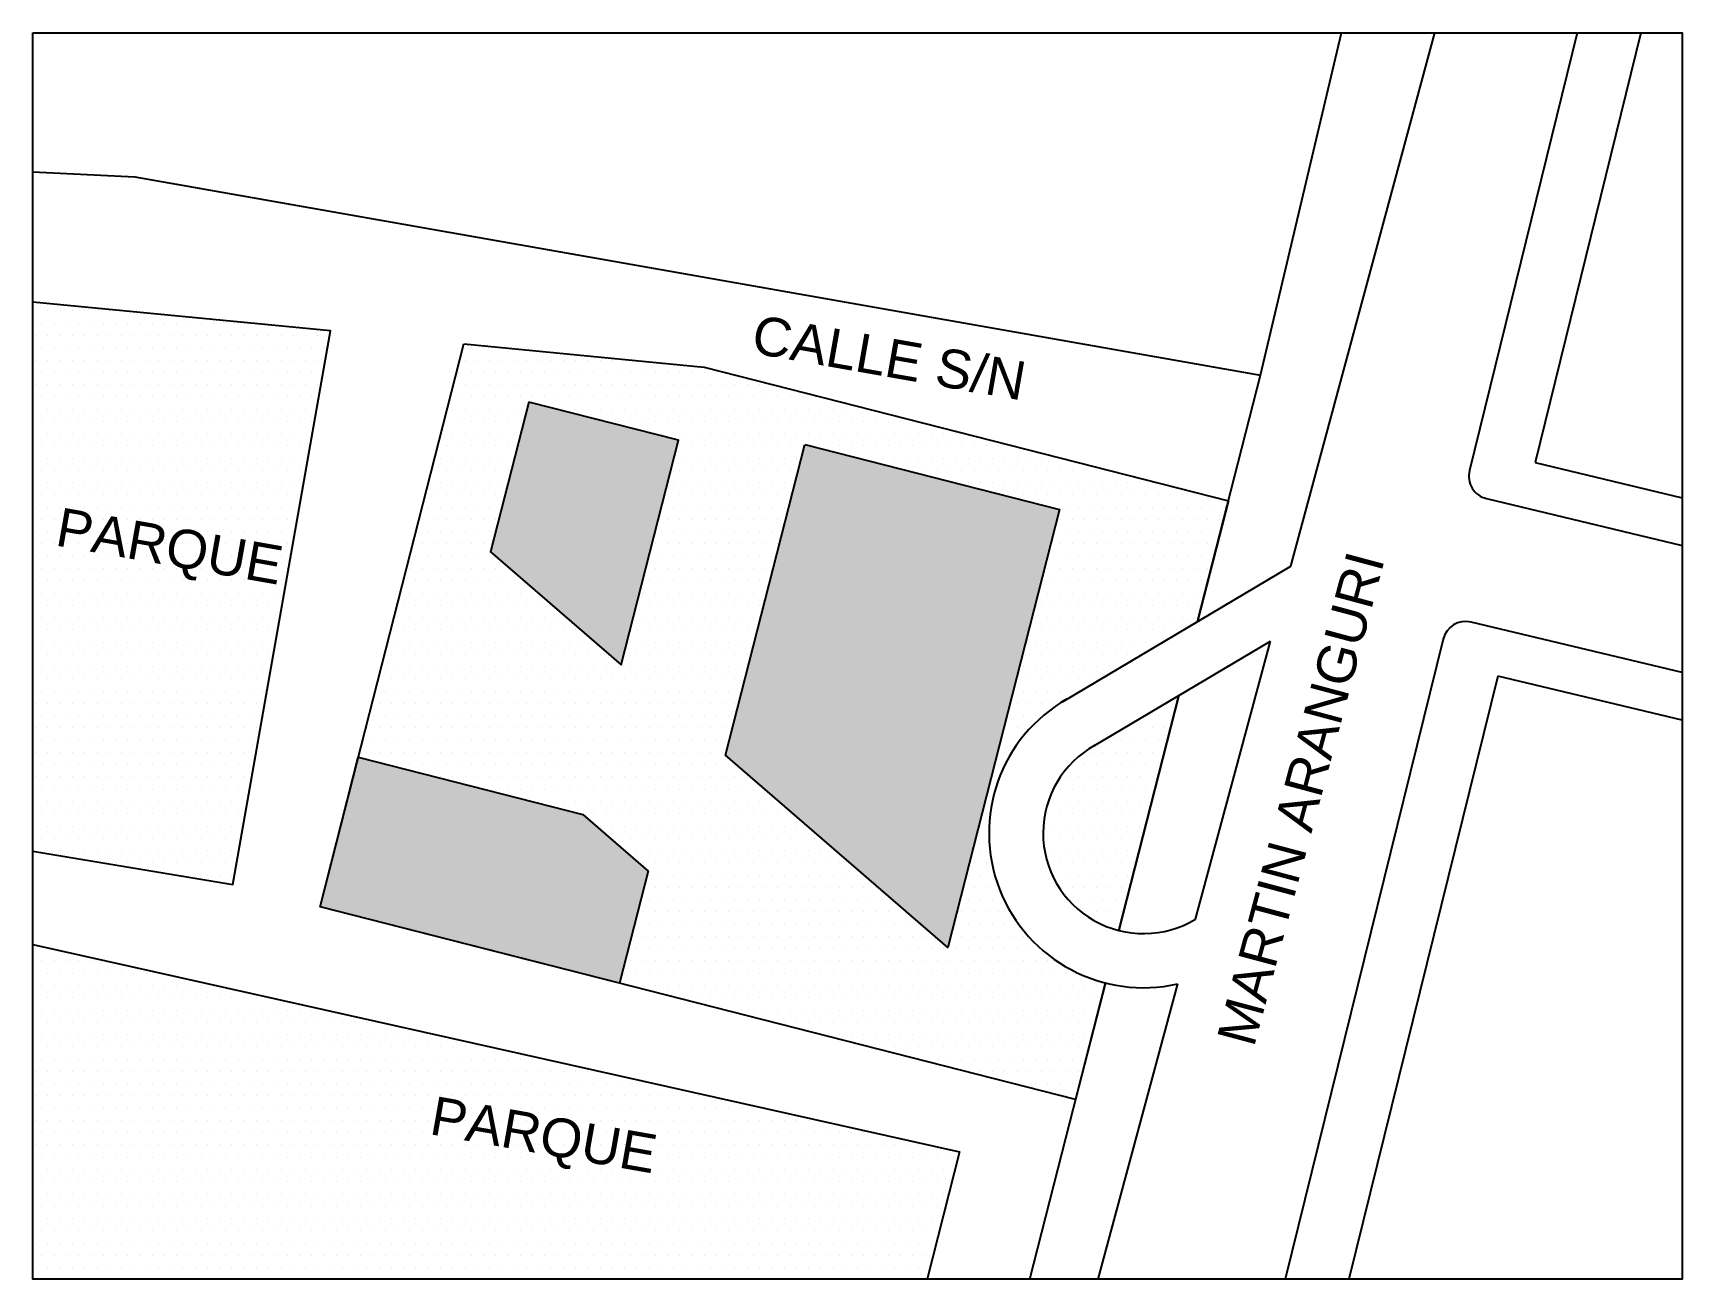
# Model space of a CAD drawing. Header units: millimetres. Extents: x 111 to 1506, y 14 to 566.
# Drawn here: x 455.4 to 562.1, y 167.9 to 248.6 of the extents above; entities that cross this region are included whole.
import ezdxf

# ---------------------------------------------------------------- set-up
doc = ezdxf.new("R2010")
doc.units = ezdxf.units.MM
doc.styles.get("Standard").update_dxf_attribs({"font": 'arial.ttf'})

msp = doc.modelspace()

# ---------------------------------------------------------------- texts
at = {"color": 18, "true_color": 0x000000, "char_height": 2.5, "attachment_point": 5}
for s, insert, rotation in [('CALLE S/N', (510.79141, 227.55996), 350), ('PARQUE', (464.17823, 215.04171), 350), ('MARTIN ARANGURI', (537.43994, 199.02683), 75), ('PARQUE', (488.3876, 176.94171), 350)]:
    msp.add_mtext_dynamic_manual_height_columns(s, width=34.7591416, gutter_width=12.5, heights=[0], dxfattribs=dict(at, insert=insert, rotation=rotation))

# ---------------------------------------------------------------- hatches: boundary and pattern name
at = {"true_color": 0x000000}
h = msp.add_hatch(color=18, dxfattribs=at)
h.dxf.hatch_style = 1
h.paths.add_polyline_path([(495.20158, 194.34634), (490.97525, 198.00533), (476.44187, 201.71515), (473.96797, 192.02599), (493.34659, 187.07936)])
h.paths.add_polyline_path([(497.15854, 222.2286), (487.46923, 224.70192), (484.99592, 215.01261), (493.44857, 207.69464)])
h.paths.add_polyline_path([(521.81465, 217.74094), (505.34282, 221.94557), (500.21069, 201.84026), (514.5802, 189.39971)])

# ---------------------------------------------------------------- linework, layer by layer
for p, q in [((534.81662, 226.43489), (540.06008, 248.58642)), ((555.30877, 248.58642), (548.34065, 220.26421)), ((559.42806, 248.58642), (552.58649, 220.77859)), ((559.42806, 248.58642), (552.58649, 220.77859)), ((455.39292, 239.59241), (461.97925, 239.27809)), ((461.97925, 239.27809), (534.81662, 226.43489))]:
    msp.add_line(p, q)
at = {"color": 18, "true_color": 0x000000}
for p, q in [((536.77149, 214.06806), (546.092, 248.58642)), ((530.75296, 210.49731), (534.81662, 226.43489)), ((552.58649, 220.77859), (562.09305, 218.49536)), ((552.58649, 220.77859), (562.09305, 218.49536)), ((549.44691, 218.44733), (562.09305, 215.41004)), ((522.00074, 205.30469), (536.77149, 214.06806)), ((562.09305, 207.19559), (548.44492, 210.45996)), ((524.08781, 202.47329), (535.46301, 209.22211)), ((530.60336, 191.22448), (535.46301, 209.22211)), ((546.63963, 209.36029), (536.42384, 167.93927)), ((550.16827, 206.96315), (540.5437, 167.93927)), ((550.16827, 206.96315), (540.5437, 167.93927)), ((562.09305, 204.11097), (550.16827, 206.96315)), ((562.09305, 204.11097), (550.16827, 206.96315)), ((525.65292, 190.49511), (529.53036, 205.70231)), ((473.96797, 192.02599), (476.44129, 201.7153)), ((488.50194, 188.31602), (473.96797, 192.02599)), ((519.90178, 167.93927), (524.78818, 187.10362)), ((524.31599, 167.93927), (529.47484, 187.04503))]:
    msp.add_line(p, q, dxfattribs=at)
at = {"color": 18, "linetype": 'Continuous', "true_color": 0x000000}
for p, q in [((455.56948, 230.59454), (455.56948, 230.59454)), ((456.36323, 230.59454), (456.36323, 230.59454)), ((457.15698, 230.59454), (457.15698, 230.59454)), ((457.95073, 230.59454), (457.95073, 230.59454)), ((458.74448, 230.59454), (458.74448, 230.59454)), ((459.53823, 230.59454), (459.53823, 230.59454)), ((460.33198, 230.59454), (460.33198, 230.59454)), ((461.12573, 230.59454), (461.12573, 230.59454)), ((455.96635, 229.80079), (455.96635, 229.80079)), ((456.7601, 229.80079), (456.7601, 229.80079)), ((457.55385, 229.80079), (457.55385, 229.80079)), ((458.3476, 229.80079), (458.3476, 229.80079)), ((459.14135, 229.80079), (459.14135, 229.80079)), ((459.9351, 229.80079), (459.9351, 229.80079)), ((460.72885, 229.80079), (460.72885, 229.80079)), ((461.5226, 229.80079), (461.5226, 229.80079)), ((462.31635, 229.80079), (462.31635, 229.80079)), ((463.1101, 229.80079), (463.1101, 229.80079)), ((463.90385, 229.80079), (463.90385, 229.80079)), ((464.6976, 229.80079), (464.6976, 229.80079)), ((465.49135, 229.80079), (465.49135, 229.80079)), ((466.2851, 229.80079), (466.2851, 229.80079)), ((467.07885, 229.80079), (467.07885, 229.80079)), ((467.8726, 229.80079), (467.8726, 229.80079)), ((468.66635, 229.80079), (468.66635, 229.80079)), ((469.4601, 229.80079), (469.4601, 229.80079)), ((455.56948, 229.00704), (455.56948, 229.00704)), ((456.36323, 229.00704), (456.36323, 229.00704)), ((457.15698, 229.00704), (457.15698, 229.00704)), ((457.95073, 229.00704), (457.95073, 229.00704)), ((458.74448, 229.00704), (458.74448, 229.00704)), ((459.53823, 229.00704), (459.53823, 229.00704)), ((460.33198, 229.00704), (460.33198, 229.00704)), ((461.12573, 229.00704), (461.12573, 229.00704)), ((461.91948, 229.00704), (461.91948, 229.00704)), ((462.71323, 229.00704), (462.71323, 229.00704)), ((463.50698, 229.00704), (463.50698, 229.00704)), ((464.30073, 229.00704), (464.30073, 229.00704)), ((465.09448, 229.00704), (465.09448, 229.00704)), ((465.88823, 229.00704), (465.88823, 229.00704)), ((466.68198, 229.00704), (466.68198, 229.00704)), ((467.47573, 229.00704), (467.47573, 229.00704)), ((468.26948, 229.00704), (468.26948, 229.00704)), ((469.06323, 229.00704), (469.06323, 229.00704)), ((469.85698, 229.00704), (469.85698, 229.00704)), ((470.65073, 229.00704), (470.65073, 229.00704)), ((471.44448, 229.00704), (471.44448, 229.00704)), ((472.23823, 229.00704), (472.23823, 229.00704)), ((473.03198, 229.00704), (473.03198, 229.00704)), ((473.82573, 229.00704), (473.82573, 229.00704)), ((455.56948, 227.41954), (455.56948, 227.41954)), ((455.96635, 228.21329), (455.96635, 228.21329)), ((456.36323, 227.41954), (456.36323, 227.41954)), ((456.7601, 228.21329), (456.7601, 228.21329)), ((457.15698, 227.41954), (457.15698, 227.41954)), ((457.55385, 228.21329), (457.55385, 228.21329)), ((457.95073, 227.41954), (457.95073, 227.41954)), ((458.3476, 228.21329), (458.3476, 228.21329)), ((458.74448, 227.41954), (458.74448, 227.41954)), ((459.14135, 228.21329), (459.14135, 228.21329)), ((459.53823, 227.41954), (459.53823, 227.41954)), ((459.9351, 228.21329), (459.9351, 228.21329)), ((460.33198, 227.41954), (460.33198, 227.41954)), ((460.72885, 228.21329), (460.72885, 228.21329)), ((461.12573, 227.41954), (461.12573, 227.41954)), ((461.5226, 228.21329), (461.5226, 228.21329)), ((461.91948, 227.41954), (461.91948, 227.41954)), ((462.31635, 228.21329), (462.31635, 228.21329)), ((462.71323, 227.41954), (462.71323, 227.41954)), ((463.1101, 228.21329), (463.1101, 228.21329)), ((463.50698, 227.41954), (463.50698, 227.41954)), ((463.90385, 228.21329), (463.90385, 228.21329)), ((464.30073, 227.41954), (464.30073, 227.41954)), ((464.6976, 228.21329), (464.6976, 228.21329)), ((465.09448, 227.41954), (465.09448, 227.41954)), ((465.49135, 228.21329), (465.49135, 228.21329)), ((465.88823, 227.41954), (465.88823, 227.41954)), ((466.2851, 228.21329), (466.2851, 228.21329)), ((466.68198, 227.41954), (466.68198, 227.41954)), ((467.07885, 228.21329), (467.07885, 228.21329)), ((467.47573, 227.41954), (467.47573, 227.41954)), ((467.8726, 228.21329), (467.8726, 228.21329)), ((468.26948, 227.41954), (468.26948, 227.41954)), ((468.66635, 228.21329), (468.66635, 228.21329)), ((469.06323, 227.41954), (469.06323, 227.41954)), ((469.4601, 228.21329), (469.4601, 228.21329)), ((469.85698, 227.41954), (469.85698, 227.41954)), ((470.25385, 228.21329), (470.25385, 228.21329)), ((470.65073, 227.41954), (470.65073, 227.41954)), ((471.0476, 228.21329), (471.0476, 228.21329)), ((471.44448, 227.41954), (471.44448, 227.41954)), ((471.84135, 228.21329), (471.84135, 228.21329)), ((472.23823, 227.41954), (472.23823, 227.41954)), ((472.6351, 228.21329), (472.6351, 228.21329)), ((473.03198, 227.41954), (473.03198, 227.41954)), ((473.42885, 228.21329), (473.42885, 228.21329)), ((473.82573, 227.41954), (473.82573, 227.41954)), ((474.2226, 228.21329), (474.2226, 228.21329)), ((483.35073, 227.41954), (483.35073, 227.41954)), ((483.7476, 228.21329), (483.7476, 228.21329)), ((484.14448, 227.41954), (484.14448, 227.41954)), ((484.54135, 228.21329), (484.54135, 228.21329)), ((484.93823, 227.41954), (484.93823, 227.41954)), ((485.3351, 228.21329), (485.3351, 228.21329)), ((485.73198, 227.41954), (485.73198, 227.41954)), ((486.52573, 227.41954), (486.52573, 227.41954)), ((487.31948, 227.41954), (487.31948, 227.41954)), ((488.11323, 227.41954), (488.11323, 227.41954)), ((488.90698, 227.41954), (488.90698, 227.41954)), ((489.70073, 227.41954), (489.70073, 227.41954)), ((490.49448, 227.41954), (490.49448, 227.41954)), ((491.28823, 227.41954), (491.28823, 227.41954)), ((492.08198, 227.41954), (492.08198, 227.41954)), ((492.87573, 227.41954), (492.87573, 227.41954)), ((493.66948, 227.41954), (493.66948, 227.41954)), ((455.96635, 226.62579), (455.96635, 226.62579)), ((456.7601, 226.62579), (456.7601, 226.62579)), ((457.55385, 226.62579), (457.55385, 226.62579)), ((458.3476, 226.62579), (458.3476, 226.62579)), ((459.14135, 226.62579), (459.14135, 226.62579)), ((459.9351, 226.62579), (459.9351, 226.62579)), ((460.72885, 226.62579), (460.72885, 226.62579)), ((461.5226, 226.62579), (461.5226, 226.62579)), ((462.31635, 226.62579), (462.31635, 226.62579)), ((463.1101, 226.62579), (463.1101, 226.62579)), ((463.90385, 226.62579), (463.90385, 226.62579)), ((464.6976, 226.62579), (464.6976, 226.62579)), ((465.49135, 226.62579), (465.49135, 226.62579)), ((466.2851, 226.62579), (466.2851, 226.62579)), ((467.07885, 226.62579), (467.07885, 226.62579)), ((467.8726, 226.62579), (467.8726, 226.62579)), ((468.66635, 226.62579), (468.66635, 226.62579)), ((469.4601, 226.62579), (469.4601, 226.62579)), ((470.25385, 226.62579), (470.25385, 226.62579)), ((471.0476, 226.62579), (471.0476, 226.62579)), ((471.84135, 226.62579), (471.84135, 226.62579)), ((472.6351, 226.62579), (472.6351, 226.62579)), ((473.42885, 226.62579), (473.42885, 226.62579)), ((482.95385, 226.62579), (482.95385, 226.62579)), ((483.7476, 226.62579), (483.7476, 226.62579)), ((484.54135, 226.62579), (484.54135, 226.62579)), ((485.3351, 226.62579), (485.3351, 226.62579)), ((486.12885, 226.62579), (486.12885, 226.62579)), ((486.9226, 226.62579), (486.9226, 226.62579)), ((487.71635, 226.62579), (487.71635, 226.62579)), ((488.5101, 226.62579), (488.5101, 226.62579)), ((489.30385, 226.62579), (489.30385, 226.62579)), ((490.0976, 226.62579), (490.0976, 226.62579)), ((490.89135, 226.62579), (490.89135, 226.62579)), ((491.6851, 226.62579), (491.6851, 226.62579)), ((492.47885, 226.62579), (492.47885, 226.62579)), ((493.2726, 226.62579), (493.2726, 226.62579)), ((494.06635, 226.62579), (494.06635, 226.62579)), ((494.8601, 226.62579), (494.8601, 226.62579)), ((495.65385, 226.62579), (495.65385, 226.62579)), ((496.4476, 226.62579), (496.4476, 226.62579)), ((497.24135, 226.62579), (497.24135, 226.62579)), ((498.0351, 226.62579), (498.0351, 226.62579)), ((498.82885, 226.62579), (498.82885, 226.62579)), ((499.6226, 226.62579), (499.6226, 226.62579)), ((455.56948, 225.83204), (455.56948, 225.83204)), ((456.36323, 225.83204), (456.36323, 225.83204)), ((457.15698, 225.83204), (457.15698, 225.83204)), ((457.95073, 225.83204), (457.95073, 225.83204)), ((458.74448, 225.83204), (458.74448, 225.83204)), ((459.53823, 225.83204), (459.53823, 225.83204)), ((460.33198, 225.83204), (460.33198, 225.83204)), ((461.12573, 225.83204), (461.12573, 225.83204)), ((461.91948, 225.83204), (461.91948, 225.83204)), ((462.71323, 225.83204), (462.71323, 225.83204)), ((463.50698, 225.83204), (463.50698, 225.83204)), ((464.30073, 225.83204), (464.30073, 225.83204)), ((465.09448, 225.83204), (465.09448, 225.83204)), ((465.88823, 225.83204), (465.88823, 225.83204)), ((466.68198, 225.83204), (466.68198, 225.83204)), ((467.47573, 225.83204), (467.47573, 225.83204)), ((468.26948, 225.83204), (468.26948, 225.83204)), ((469.06323, 225.83204), (469.06323, 225.83204)), ((469.85698, 225.83204), (469.85698, 225.83204)), ((470.65073, 225.83204), (470.65073, 225.83204)), ((471.44448, 225.83204), (471.44448, 225.83204)), ((472.23823, 225.83204), (472.23823, 225.83204)), ((473.03198, 225.83204), (473.03198, 225.83204)), ((473.82573, 225.83204), (473.82573, 225.83204)), ((483.35073, 225.83204), (483.35073, 225.83204)), ((484.14448, 225.83204), (484.14448, 225.83204)), ((484.93823, 225.83204), (484.93823, 225.83204)), ((485.73198, 225.83204), (485.73198, 225.83204)), ((486.52573, 225.83204), (486.52573, 225.83204)), ((487.31948, 225.83204), (487.31948, 225.83204)), ((488.11323, 225.83204), (488.11323, 225.83204)), ((488.90698, 225.83204), (488.90698, 225.83204)), ((489.70073, 225.83204), (489.70073, 225.83204)), ((490.49448, 225.83204), (490.49448, 225.83204)), ((491.28823, 225.83204), (491.28823, 225.83204)), ((492.08198, 225.83204), (492.08198, 225.83204)), ((492.87573, 225.83204), (492.87573, 225.83204)), ((493.66948, 225.83204), (493.66948, 225.83204)), ((494.46323, 225.83204), (494.46323, 225.83204)), ((495.25698, 225.83204), (495.25698, 225.83204)), ((496.05073, 225.83204), (496.05073, 225.83204)), ((496.84448, 225.83204), (496.84448, 225.83204)), ((497.63823, 225.83204), (497.63823, 225.83204)), ((498.43198, 225.83204), (498.43198, 225.83204)), ((499.22573, 225.83204), (499.22573, 225.83204)), ((500.01948, 225.83204), (500.01948, 225.83204)), ((500.81323, 225.83204), (500.81323, 225.83204)), ((501.60698, 225.83204), (501.60698, 225.83204)), ((502.40073, 225.83204), (502.40073, 225.83204)), ((503.19448, 225.83204), (503.19448, 225.83204)), ((455.56948, 224.24454), (455.56948, 224.24454)), ((455.96635, 225.03829), (455.96635, 225.03829)), ((456.36323, 224.24454), (456.36323, 224.24454)), ((456.7601, 225.03829), (456.7601, 225.03829)), ((457.15698, 224.24454), (457.15698, 224.24454)), ((457.55385, 225.03829), (457.55385, 225.03829)), ((457.95073, 224.24454), (457.95073, 224.24454)), ((458.3476, 225.03829), (458.3476, 225.03829)), ((458.74448, 224.24454), (458.74448, 224.24454)), ((459.14135, 225.03829), (459.14135, 225.03829)), ((459.53823, 224.24454), (459.53823, 224.24454)), ((459.9351, 225.03829), (459.9351, 225.03829)), ((460.33198, 224.24454), (460.33198, 224.24454)), ((460.72885, 225.03829), (460.72885, 225.03829)), ((461.12573, 224.24454), (461.12573, 224.24454)), ((461.5226, 225.03829), (461.5226, 225.03829)), ((461.91948, 224.24454), (461.91948, 224.24454)), ((462.31635, 225.03829), (462.31635, 225.03829)), ((462.71323, 224.24454), (462.71323, 224.24454)), ((463.1101, 225.03829), (463.1101, 225.03829)), ((463.50698, 224.24454), (463.50698, 224.24454)), ((463.90385, 225.03829), (463.90385, 225.03829)), ((464.30073, 224.24454), (464.30073, 224.24454)), ((464.6976, 225.03829), (464.6976, 225.03829)), ((465.09448, 224.24454), (465.09448, 224.24454)), ((465.49135, 225.03829), (465.49135, 225.03829)), ((465.88823, 224.24454), (465.88823, 224.24454)), ((466.2851, 225.03829), (466.2851, 225.03829)), ((466.68198, 224.24454), (466.68198, 224.24454)), ((467.07885, 225.03829), (467.07885, 225.03829)), ((467.47573, 224.24454), (467.47573, 224.24454)), ((467.8726, 225.03829), (467.8726, 225.03829)), ((468.26948, 224.24454), (468.26948, 224.24454)), ((468.66635, 225.03829), (468.66635, 225.03829)), ((469.06323, 224.24454), (469.06323, 224.24454)), ((469.4601, 225.03829), (469.4601, 225.03829)), ((469.85698, 224.24454), (469.85698, 224.24454)), ((470.25385, 225.03829), (470.25385, 225.03829)), ((470.65073, 224.24454), (470.65073, 224.24454)), ((471.0476, 225.03829), (471.0476, 225.03829)), ((471.44448, 224.24454), (471.44448, 224.24454)), ((471.84135, 225.03829), (471.84135, 225.03829)), ((472.23823, 224.24454), (472.23823, 224.24454)), ((472.6351, 225.03829), (472.6351, 225.03829)), ((473.03198, 224.24454), (473.03198, 224.24454)), ((473.42885, 225.03829), (473.42885, 225.03829)), ((482.55698, 224.24454), (482.55698, 224.24454)), ((482.95385, 225.03829), (482.95385, 225.03829)), ((483.35073, 224.24454), (483.35073, 224.24454)), ((483.7476, 225.03829), (483.7476, 225.03829)), ((484.14448, 224.24454), (484.14448, 224.24454)), ((484.54135, 225.03829), (484.54135, 225.03829)), ((484.93823, 224.24454), (484.93823, 224.24454)), ((485.3351, 225.03829), (485.3351, 225.03829)), ((485.73198, 224.24454), (485.73198, 224.24454)), ((486.12885, 225.03829), (486.12885, 225.03829)), ((486.52573, 224.24454), (486.52573, 224.24454)), ((486.9226, 225.03829), (486.9226, 225.03829)), ((487.31948, 224.24454), (487.31948, 224.24454)), ((487.71635, 225.03829), (487.71635, 225.03829)), ((488.5101, 225.03829), (488.5101, 225.03829)), ((489.30385, 225.03829), (489.30385, 225.03829)), ((489.70073, 224.24454), (489.70073, 224.24454)), ((490.0976, 225.03829), (490.0976, 225.03829)), ((490.49448, 224.24454), (490.49448, 224.24454)), ((490.89135, 225.03829), (490.89135, 225.03829)), ((491.28823, 224.24454), (491.28823, 224.24454)), ((491.6851, 225.03829), (491.6851, 225.03829)), ((492.08198, 224.24454), (492.08198, 224.24454)), ((492.47885, 225.03829), (492.47885, 225.03829)), ((492.87573, 224.24454), (492.87573, 224.24454)), ((493.2726, 225.03829), (493.2726, 225.03829)), ((493.66948, 224.24454), (493.66948, 224.24454)), ((494.06635, 225.03829), (494.06635, 225.03829)), ((494.46323, 224.24454), (494.46323, 224.24454)), ((494.8601, 225.03829), (494.8601, 225.03829)), ((495.25698, 224.24454), (495.25698, 224.24454)), ((495.65385, 225.03829), (495.65385, 225.03829)), ((496.05073, 224.24454), (496.05073, 224.24454)), ((496.4476, 225.03829), (496.4476, 225.03829)), ((496.84448, 224.24454), (496.84448, 224.24454)), ((497.24135, 225.03829), (497.24135, 225.03829)), ((497.63823, 224.24454), (497.63823, 224.24454)), ((498.0351, 225.03829), (498.0351, 225.03829)), ((498.43198, 224.24454), (498.43198, 224.24454)), ((498.82885, 225.03829), (498.82885, 225.03829)), ((499.22573, 224.24454), (499.22573, 224.24454)), ((499.6226, 225.03829), (499.6226, 225.03829)), ((500.01948, 224.24454), (500.01948, 224.24454)), ((500.41635, 225.03829), (500.41635, 225.03829)), ((500.81323, 224.24454), (500.81323, 224.24454)), ((501.2101, 225.03829), (501.2101, 225.03829)), ((501.60698, 224.24454), (501.60698, 224.24454)), ((502.00385, 225.03829), (502.00385, 225.03829)), ((502.40073, 224.24454), (502.40073, 224.24454)), ((502.7976, 225.03829), (502.7976, 225.03829)), ((503.19448, 224.24454), (503.19448, 224.24454)), ((503.59135, 225.03829), (503.59135, 225.03829)), ((503.98823, 224.24454), (503.98823, 224.24454)), ((504.3851, 225.03829), (504.3851, 225.03829)), ((504.78198, 224.24454), (504.78198, 224.24454)), ((505.17885, 225.03829), (505.17885, 225.03829)), ((505.57573, 224.24454), (505.57573, 224.24454)), ((505.9726, 225.03829), (505.9726, 225.03829)), ((506.36948, 224.24454), (506.36948, 224.24454)), ((507.16323, 224.24454), (507.16323, 224.24454)), ((507.95698, 224.24454), (507.95698, 224.24454)), ((508.75073, 224.24454), (508.75073, 224.24454)), ((455.96635, 223.45079), (455.96635, 223.45079)), ((456.7601, 223.45079), (456.7601, 223.45079)), ((457.55385, 223.45079), (457.55385, 223.45079)), ((458.3476, 223.45079), (458.3476, 223.45079)), ((459.14135, 223.45079), (459.14135, 223.45079)), ((459.9351, 223.45079), (459.9351, 223.45079)), ((460.72885, 223.45079), (460.72885, 223.45079)), ((461.5226, 223.45079), (461.5226, 223.45079)), ((462.31635, 223.45079), (462.31635, 223.45079)), ((463.1101, 223.45079), (463.1101, 223.45079)), ((463.90385, 223.45079), (463.90385, 223.45079)), ((464.6976, 223.45079), (464.6976, 223.45079)), ((465.49135, 223.45079), (465.49135, 223.45079)), ((466.2851, 223.45079), (466.2851, 223.45079)), ((467.07885, 223.45079), (467.07885, 223.45079)), ((467.8726, 223.45079), (467.8726, 223.45079)), ((468.66635, 223.45079), (468.66635, 223.45079)), ((469.4601, 223.45079), (469.4601, 223.45079)), ((470.25385, 223.45079), (470.25385, 223.45079)), ((471.0476, 223.45079), (471.0476, 223.45079)), ((471.84135, 223.45079), (471.84135, 223.45079)), ((472.6351, 223.45079), (472.6351, 223.45079)), ((473.42885, 223.45079), (473.42885, 223.45079)), ((482.1601, 223.45079), (482.1601, 223.45079)), ((482.95385, 223.45079), (482.95385, 223.45079)), ((483.7476, 223.45079), (483.7476, 223.45079)), ((484.54135, 223.45079), (484.54135, 223.45079)), ((485.3351, 223.45079), (485.3351, 223.45079)), ((486.12885, 223.45079), (486.12885, 223.45079)), ((486.9226, 223.45079), (486.9226, 223.45079)), ((492.47885, 223.45079), (492.47885, 223.45079)), ((493.2726, 223.45079), (493.2726, 223.45079)), ((494.06635, 223.45079), (494.06635, 223.45079)), ((494.8601, 223.45079), (494.8601, 223.45079)), ((495.65385, 223.45079), (495.65385, 223.45079)), ((496.4476, 223.45079), (496.4476, 223.45079)), ((497.24135, 223.45079), (497.24135, 223.45079)), ((498.0351, 223.45079), (498.0351, 223.45079)), ((498.82885, 223.45079), (498.82885, 223.45079)), ((499.6226, 223.45079), (499.6226, 223.45079)), ((500.41635, 223.45079), (500.41635, 223.45079)), ((501.2101, 223.45079), (501.2101, 223.45079)), ((502.00385, 223.45079), (502.00385, 223.45079)), ((502.7976, 223.45079), (502.7976, 223.45079)), ((503.59135, 223.45079), (503.59135, 223.45079)), ((504.3851, 223.45079), (504.3851, 223.45079)), ((505.17885, 223.45079), (505.17885, 223.45079)), ((505.9726, 223.45079), (505.9726, 223.45079)), ((506.76635, 223.45079), (506.76635, 223.45079)), ((507.5601, 223.45079), (507.5601, 223.45079)), ((508.35385, 223.45079), (508.35385, 223.45079)), ((509.1476, 223.45079), (509.1476, 223.45079)), ((509.94135, 223.45079), (509.94135, 223.45079)), ((510.7351, 223.45079), (510.7351, 223.45079)), ((511.52885, 223.45079), (511.52885, 223.45079)), ((512.3226, 223.45079), (512.3226, 223.45079)), ((455.56948, 222.65704), (455.56948, 222.65704)), ((456.36323, 222.65704), (456.36323, 222.65704)), ((457.15698, 222.65704), (457.15698, 222.65704)), ((457.95073, 222.65704), (457.95073, 222.65704)), ((458.74448, 222.65704), (458.74448, 222.65704)), ((459.53823, 222.65704), (459.53823, 222.65704)), ((460.33198, 222.65704), (460.33198, 222.65704)), ((461.12573, 222.65704), (461.12573, 222.65704)), ((461.91948, 222.65704), (461.91948, 222.65704)), ((462.71323, 222.65704), (462.71323, 222.65704)), ((463.50698, 222.65704), (463.50698, 222.65704)), ((464.30073, 222.65704), (464.30073, 222.65704)), ((465.09448, 222.65704), (465.09448, 222.65704)), ((465.88823, 222.65704), (465.88823, 222.65704)), ((466.68198, 222.65704), (466.68198, 222.65704)), ((467.47573, 222.65704), (467.47573, 222.65704)), ((468.26948, 222.65704), (468.26948, 222.65704)), ((469.06323, 222.65704), (469.06323, 222.65704)), ((469.85698, 222.65704), (469.85698, 222.65704)), ((470.65073, 222.65704), (470.65073, 222.65704)), ((471.44448, 222.65704), (471.44448, 222.65704)), ((472.23823, 222.65704), (472.23823, 222.65704)), ((473.03198, 222.65704), (473.03198, 222.65704)), ((482.55698, 222.65704), (482.55698, 222.65704)), ((483.35073, 222.65704), (483.35073, 222.65704)), ((484.14448, 222.65704), (484.14448, 222.65704)), ((484.93823, 222.65704), (484.93823, 222.65704)), ((485.73198, 222.65704), (485.73198, 222.65704)), ((486.52573, 222.65704), (486.52573, 222.65704)), ((496.05073, 222.65704), (496.05073, 222.65704)), ((496.84448, 222.65704), (496.84448, 222.65704)), ((497.63823, 222.65704), (497.63823, 222.65704)), ((498.43198, 222.65704), (498.43198, 222.65704)), ((499.22573, 222.65704), (499.22573, 222.65704)), ((500.01948, 222.65704), (500.01948, 222.65704)), ((500.81323, 222.65704), (500.81323, 222.65704)), ((501.60698, 222.65704), (501.60698, 222.65704)), ((502.40073, 222.65704), (502.40073, 222.65704)), ((503.19448, 222.65704), (503.19448, 222.65704)), ((503.98823, 222.65704), (503.98823, 222.65704)), ((504.78198, 222.65704), (504.78198, 222.65704)), ((505.57573, 222.65704), (505.57573, 222.65704)), ((506.36948, 222.65704), (506.36948, 222.65704)), ((507.16323, 222.65704), (507.16323, 222.65704)), ((507.95698, 222.65704), (507.95698, 222.65704)), ((508.75073, 222.65704), (508.75073, 222.65704)), ((509.54448, 222.65704), (509.54448, 222.65704)), ((510.33823, 222.65704), (510.33823, 222.65704)), ((511.13198, 222.65704), (511.13198, 222.65704)), ((511.92573, 222.65704), (511.92573, 222.65704)), ((512.71948, 222.65704), (512.71948, 222.65704)), ((513.51323, 222.65704), (513.51323, 222.65704)), ((514.30698, 222.65704), (514.30698, 222.65704)), ((515.10073, 222.65704), (515.10073, 222.65704)), ((455.56948, 221.06954), (455.56948, 221.06954)), ((455.96635, 221.86329), (455.96635, 221.86329)), ((456.36323, 221.06954), (456.36323, 221.06954)), ((456.7601, 221.86329), (456.7601, 221.86329)), ((457.15698, 221.06954), (457.15698, 221.06954)), ((457.55385, 221.86329), (457.55385, 221.86329)), ((457.95073, 221.06954), (457.95073, 221.06954)), ((458.3476, 221.86329), (458.3476, 221.86329)), ((458.74448, 221.06954), (458.74448, 221.06954)), ((459.14135, 221.86329), (459.14135, 221.86329)), ((459.53823, 221.06954), (459.53823, 221.06954)), ((459.9351, 221.86329), (459.9351, 221.86329)), ((460.33198, 221.06954), (460.33198, 221.06954)), ((460.72885, 221.86329), (460.72885, 221.86329)), ((461.12573, 221.06954), (461.12573, 221.06954)), ((461.5226, 221.86329), (461.5226, 221.86329)), ((461.91948, 221.06954), (461.91948, 221.06954)), ((462.31635, 221.86329), (462.31635, 221.86329)), ((462.71323, 221.06954), (462.71323, 221.06954)), ((463.1101, 221.86329), (463.1101, 221.86329)), ((463.50698, 221.06954), (463.50698, 221.06954)), ((463.90385, 221.86329), (463.90385, 221.86329)), ((464.30073, 221.06954), (464.30073, 221.06954)), ((464.6976, 221.86329), (464.6976, 221.86329)), ((465.09448, 221.06954), (465.09448, 221.06954)), ((465.49135, 221.86329), (465.49135, 221.86329)), ((465.88823, 221.06954), (465.88823, 221.06954)), ((466.2851, 221.86329), (466.2851, 221.86329)), ((466.68198, 221.06954), (466.68198, 221.06954)), ((467.07885, 221.86329), (467.07885, 221.86329)), ((467.47573, 221.06954), (467.47573, 221.06954)), ((467.8726, 221.86329), (467.8726, 221.86329)), ((468.26948, 221.06954), (468.26948, 221.06954)), ((468.66635, 221.86329), (468.66635, 221.86329)), ((469.06323, 221.06954), (469.06323, 221.06954)), ((469.4601, 221.86329), (469.4601, 221.86329)), ((469.85698, 221.06954), (469.85698, 221.06954)), ((470.25385, 221.86329), (470.25385, 221.86329)), ((470.65073, 221.06954), (470.65073, 221.06954)), ((471.0476, 221.86329), (471.0476, 221.86329)), ((471.44448, 221.06954), (471.44448, 221.06954)), ((471.84135, 221.86329), (471.84135, 221.86329)), ((472.23823, 221.06954), (472.23823, 221.06954)), ((472.6351, 221.86329), (472.6351, 221.86329)), ((473.03198, 221.06954), (473.03198, 221.06954)), ((481.76323, 221.06954), (481.76323, 221.06954)), ((482.1601, 221.86329), (482.1601, 221.86329)), ((482.55698, 221.06954), (482.55698, 221.06954)), ((482.95385, 221.86329), (482.95385, 221.86329)), ((483.35073, 221.06954), (483.35073, 221.06954)), ((483.7476, 221.86329), (483.7476, 221.86329)), ((484.14448, 221.06954), (484.14448, 221.06954)), ((484.54135, 221.86329), (484.54135, 221.86329)), ((484.93823, 221.06954), (484.93823, 221.06954)), ((485.3351, 221.86329), (485.3351, 221.86329)), ((485.73198, 221.06954), (485.73198, 221.06954)), ((486.12885, 221.86329), (486.12885, 221.86329)), ((486.52573, 221.06954), (486.52573, 221.06954)), ((497.24135, 221.86329), (497.24135, 221.86329)), ((497.63823, 221.06954), (497.63823, 221.06954)), ((498.0351, 221.86329), (498.0351, 221.86329)), ((498.43198, 221.06954), (498.43198, 221.06954)), ((498.82885, 221.86329), (498.82885, 221.86329)), ((499.22573, 221.06954), (499.22573, 221.06954)), ((499.6226, 221.86329), (499.6226, 221.86329)), ((500.01948, 221.06954), (500.01948, 221.06954)), ((500.41635, 221.86329), (500.41635, 221.86329)), ((500.81323, 221.06954), (500.81323, 221.06954)), ((501.2101, 221.86329), (501.2101, 221.86329)), ((501.60698, 221.06954), (501.60698, 221.06954)), ((502.00385, 221.86329), (502.00385, 221.86329)), ((502.40073, 221.06954), (502.40073, 221.06954)), ((502.7976, 221.86329), (502.7976, 221.86329)), ((503.19448, 221.06954), (503.19448, 221.06954)), ((503.59135, 221.86329), (503.59135, 221.86329)), ((503.98823, 221.06954), (503.98823, 221.06954)), ((504.3851, 221.86329), (504.3851, 221.86329)), ((504.78198, 221.06954), (504.78198, 221.06954)), ((505.17885, 221.86329), (505.17885, 221.86329)), ((505.9726, 221.86329), (505.9726, 221.86329)), ((506.76635, 221.86329), (506.76635, 221.86329)), ((507.5601, 221.86329), (507.5601, 221.86329)), ((508.35385, 221.86329), (508.35385, 221.86329)), ((509.1476, 221.86329), (509.1476, 221.86329)), ((509.54448, 221.06954), (509.54448, 221.06954)), ((509.94135, 221.86329), (509.94135, 221.86329)), ((510.33823, 221.06954), (510.33823, 221.06954)), ((510.7351, 221.86329), (510.7351, 221.86329)), ((511.13198, 221.06954), (511.13198, 221.06954)), ((511.52885, 221.86329), (511.52885, 221.86329)), ((511.92573, 221.06954), (511.92573, 221.06954)), ((512.3226, 221.86329), (512.3226, 221.86329)), ((512.71948, 221.06954), (512.71948, 221.06954)), ((513.11635, 221.86329), (513.11635, 221.86329)), ((513.51323, 221.06954), (513.51323, 221.06954)), ((513.9101, 221.86329), (513.9101, 221.86329)), ((514.30698, 221.06954), (514.30698, 221.06954)), ((514.70385, 221.86329), (514.70385, 221.86329)), ((515.10073, 221.06954), (515.10073, 221.06954)), ((515.4976, 221.86329), (515.4976, 221.86329)), ((515.89448, 221.06954), (515.89448, 221.06954)), ((516.29135, 221.86329), (516.29135, 221.86329)), ((516.68823, 221.06954), (516.68823, 221.06954)), ((517.0851, 221.86329), (517.0851, 221.86329)), ((517.48198, 221.06954), (517.48198, 221.06954)), ((517.87885, 221.86329), (517.87885, 221.86329)), ((518.27573, 221.06954), (518.27573, 221.06954)), ((518.6726, 221.86329), (518.6726, 221.86329)), ((519.06948, 221.06954), (519.06948, 221.06954)), ((519.86323, 221.06954), (519.86323, 221.06954)), ((520.65698, 221.06954), (520.65698, 221.06954)), ((521.45073, 221.06954), (521.45073, 221.06954)), ((455.96635, 220.27579), (455.96635, 220.27579)), ((456.7601, 220.27579), (456.7601, 220.27579)), ((457.55385, 220.27579), (457.55385, 220.27579)), ((458.3476, 220.27579), (458.3476, 220.27579)), ((459.14135, 220.27579), (459.14135, 220.27579)), ((459.9351, 220.27579), (459.9351, 220.27579)), ((460.72885, 220.27579), (460.72885, 220.27579)), ((461.5226, 220.27579), (461.5226, 220.27579)), ((462.31635, 220.27579), (462.31635, 220.27579)), ((463.1101, 220.27579), (463.1101, 220.27579)), ((463.90385, 220.27579), (463.90385, 220.27579)), ((464.6976, 220.27579), (464.6976, 220.27579)), ((465.49135, 220.27579), (465.49135, 220.27579)), ((466.2851, 220.27579), (466.2851, 220.27579)), ((467.07885, 220.27579), (467.07885, 220.27579)), ((467.8726, 220.27579), (467.8726, 220.27579)), ((468.66635, 220.27579), (468.66635, 220.27579)), ((469.4601, 220.27579), (469.4601, 220.27579)), ((470.25385, 220.27579), (470.25385, 220.27579)), ((471.0476, 220.27579), (471.0476, 220.27579)), ((471.84135, 220.27579), (471.84135, 220.27579)), ((472.6351, 220.27579), (472.6351, 220.27579)), ((481.36635, 220.27579), (481.36635, 220.27579)), ((482.1601, 220.27579), (482.1601, 220.27579)), ((482.95385, 220.27579), (482.95385, 220.27579)), ((483.7476, 220.27579), (483.7476, 220.27579)), ((484.54135, 220.27579), (484.54135, 220.27579)), ((485.3351, 220.27579), (485.3351, 220.27579)), ((486.12885, 220.27579), (486.12885, 220.27579)), ((497.24135, 220.27579), (497.24135, 220.27579)), ((498.0351, 220.27579), (498.0351, 220.27579)), ((498.82885, 220.27579), (498.82885, 220.27579)), ((499.6226, 220.27579), (499.6226, 220.27579)), ((500.41635, 220.27579), (500.41635, 220.27579)), ((501.2101, 220.27579), (501.2101, 220.27579)), ((502.00385, 220.27579), (502.00385, 220.27579)), ((502.7976, 220.27579), (502.7976, 220.27579)), ((503.59135, 220.27579), (503.59135, 220.27579)), ((504.3851, 220.27579), (504.3851, 220.27579)), ((512.3226, 220.27579), (512.3226, 220.27579)), ((513.11635, 220.27579), (513.11635, 220.27579)), ((513.9101, 220.27579), (513.9101, 220.27579)), ((514.70385, 220.27579), (514.70385, 220.27579)), ((515.4976, 220.27579), (515.4976, 220.27579)), ((516.29135, 220.27579), (516.29135, 220.27579)), ((517.0851, 220.27579), (517.0851, 220.27579)), ((517.87885, 220.27579), (517.87885, 220.27579)), ((518.6726, 220.27579), (518.6726, 220.27579)), ((519.46635, 220.27579), (519.46635, 220.27579)), ((520.2601, 220.27579), (520.2601, 220.27579)), ((521.05385, 220.27579), (521.05385, 220.27579)), ((521.8476, 220.27579), (521.8476, 220.27579)), ((522.64135, 220.27579), (522.64135, 220.27579)), ((523.4351, 220.27579), (523.4351, 220.27579)), ((524.22885, 220.27579), (524.22885, 220.27579)), ((525.0226, 220.27579), (525.0226, 220.27579)), ((455.56948, 219.48204), (455.56948, 219.48204)), ((456.36323, 219.48204), (456.36323, 219.48204)), ((457.15698, 219.48204), (457.15698, 219.48204)), ((457.95073, 219.48204), (457.95073, 219.48204)), ((458.74448, 219.48204), (458.74448, 219.48204)), ((459.53823, 219.48204), (459.53823, 219.48204)), ((460.33198, 219.48204), (460.33198, 219.48204)), ((461.12573, 219.48204), (461.12573, 219.48204)), ((461.91948, 219.48204), (461.91948, 219.48204)), ((462.71323, 219.48204), (462.71323, 219.48204)), ((463.50698, 219.48204), (463.50698, 219.48204)), ((464.30073, 219.48204), (464.30073, 219.48204)), ((465.09448, 219.48204), (465.09448, 219.48204)), ((465.88823, 219.48204), (465.88823, 219.48204)), ((466.68198, 219.48204), (466.68198, 219.48204)), ((467.47573, 219.48204), (467.47573, 219.48204)), ((468.26948, 219.48204), (468.26948, 219.48204)), ((469.06323, 219.48204), (469.06323, 219.48204)), ((469.85698, 219.48204), (469.85698, 219.48204)), ((470.65073, 219.48204), (470.65073, 219.48204)), ((471.44448, 219.48204), (471.44448, 219.48204)), ((472.23823, 219.48204), (472.23823, 219.48204)), ((481.76323, 219.48204), (481.76323, 219.48204)), ((482.55698, 219.48204), (482.55698, 219.48204)), ((483.35073, 219.48204), (483.35073, 219.48204)), ((484.14448, 219.48204), (484.14448, 219.48204)), ((484.93823, 219.48204), (484.93823, 219.48204)), ((485.73198, 219.48204), (485.73198, 219.48204)), ((496.84448, 219.48204), (496.84448, 219.48204)), ((497.63823, 219.48204), (497.63823, 219.48204)), ((498.43198, 219.48204), (498.43198, 219.48204)), ((499.22573, 219.48204), (499.22573, 219.48204)), ((500.01948, 219.48204), (500.01948, 219.48204)), ((500.81323, 219.48204), (500.81323, 219.48204)), ((501.60698, 219.48204), (501.60698, 219.48204)), ((502.40073, 219.48204), (502.40073, 219.48204)), ((503.19448, 219.48204), (503.19448, 219.48204)), ((503.98823, 219.48204), (503.98823, 219.48204)), ((515.10073, 219.48204), (515.10073, 219.48204)), ((515.89448, 219.48204), (515.89448, 219.48204)), ((516.68823, 219.48204), (516.68823, 219.48204)), ((517.48198, 219.48204), (517.48198, 219.48204)), ((518.27573, 219.48204), (518.27573, 219.48204)), ((519.06948, 219.48204), (519.06948, 219.48204)), ((519.86323, 219.48204), (519.86323, 219.48204)), ((520.65698, 219.48204), (520.65698, 219.48204)), ((521.45073, 219.48204), (521.45073, 219.48204)), ((522.24448, 219.48204), (522.24448, 219.48204)), ((523.03823, 219.48204), (523.03823, 219.48204)), ((523.83198, 219.48204), (523.83198, 219.48204)), ((524.62573, 219.48204), (524.62573, 219.48204)), ((525.41948, 219.48204), (525.41948, 219.48204)), ((526.21323, 219.48204), (526.21323, 219.48204)), ((527.00698, 219.48204), (527.00698, 219.48204)), ((527.80073, 219.48204), (527.80073, 219.48204)), ((455.56948, 217.89454), (455.56948, 217.89454)), ((455.96635, 218.68829), (455.96635, 218.68829)), ((456.36323, 217.89454), (456.36323, 217.89454)), ((456.7601, 218.68829), (456.7601, 218.68829)), ((457.15698, 217.89454), (457.15698, 217.89454)), ((457.55385, 218.68829), (457.55385, 218.68829)), ((457.95073, 217.89454), (457.95073, 217.89454)), ((458.3476, 218.68829), (458.3476, 218.68829)), ((458.74448, 217.89454), (458.74448, 217.89454)), ((459.14135, 218.68829), (459.14135, 218.68829)), ((459.53823, 217.89454), (459.53823, 217.89454)), ((459.9351, 218.68829), (459.9351, 218.68829)), ((460.33198, 217.89454), (460.33198, 217.89454)), ((460.72885, 218.68829), (460.72885, 218.68829)), ((461.12573, 217.89454), (461.12573, 217.89454)), ((461.5226, 218.68829), (461.5226, 218.68829)), ((461.91948, 217.89454), (461.91948, 217.89454)), ((462.31635, 218.68829), (462.31635, 218.68829)), ((462.71323, 217.89454), (462.71323, 217.89454)), ((463.1101, 218.68829), (463.1101, 218.68829)), ((463.50698, 217.89454), (463.50698, 217.89454)), ((463.90385, 218.68829), (463.90385, 218.68829)), ((464.30073, 217.89454), (464.30073, 217.89454)), ((464.6976, 218.68829), (464.6976, 218.68829)), ((465.09448, 217.89454), (465.09448, 217.89454)), ((465.49135, 218.68829), (465.49135, 218.68829)), ((465.88823, 217.89454), (465.88823, 217.89454)), ((466.2851, 218.68829), (466.2851, 218.68829)), ((466.68198, 217.89454), (466.68198, 217.89454)), ((467.07885, 218.68829), (467.07885, 218.68829)), ((467.47573, 217.89454), (467.47573, 217.89454)), ((467.8726, 218.68829), (467.8726, 218.68829)), ((468.26948, 217.89454), (468.26948, 217.89454)), ((468.66635, 218.68829), (468.66635, 218.68829)), ((469.06323, 217.89454), (469.06323, 217.89454)), ((469.4601, 218.68829), (469.4601, 218.68829)), ((469.85698, 217.89454), (469.85698, 217.89454)), ((470.25385, 218.68829), (470.25385, 218.68829)), ((470.65073, 217.89454), (470.65073, 217.89454)), ((471.0476, 218.68829), (471.0476, 218.68829)), ((471.44448, 217.89454), (471.44448, 217.89454)), ((471.84135, 218.68829), (471.84135, 218.68829)), ((472.23823, 217.89454), (472.23823, 217.89454)), ((472.6351, 218.68829), (472.6351, 218.68829)), ((480.96948, 217.89454), (480.96948, 217.89454)), ((481.36635, 218.68829), (481.36635, 218.68829)), ((481.76323, 217.89454), (481.76323, 217.89454)), ((482.1601, 218.68829), (482.1601, 218.68829)), ((482.55698, 217.89454), (482.55698, 217.89454)), ((482.95385, 218.68829), (482.95385, 218.68829)), ((483.35073, 217.89454), (483.35073, 217.89454)), ((483.7476, 218.68829), (483.7476, 218.68829)), ((484.14448, 217.89454), (484.14448, 217.89454)), ((484.54135, 218.68829), (484.54135, 218.68829)), ((484.93823, 217.89454), (484.93823, 217.89454)), ((485.3351, 218.68829), (485.3351, 218.68829)), ((496.4476, 218.68829), (496.4476, 218.68829)), ((496.84448, 217.89454), (496.84448, 217.89454)), ((497.24135, 218.68829), (497.24135, 218.68829)), ((497.63823, 217.89454), (497.63823, 217.89454)), ((498.0351, 218.68829), (498.0351, 218.68829)), ((498.43198, 217.89454), (498.43198, 217.89454)), ((498.82885, 218.68829), (498.82885, 218.68829)), ((499.22573, 217.89454), (499.22573, 217.89454)), ((499.6226, 218.68829), (499.6226, 218.68829)), ((500.01948, 217.89454), (500.01948, 217.89454)), ((500.41635, 218.68829), (500.41635, 218.68829)), ((500.81323, 217.89454), (500.81323, 217.89454)), ((501.2101, 218.68829), (501.2101, 218.68829)), ((501.60698, 217.89454), (501.60698, 217.89454)), ((502.00385, 218.68829), (502.00385, 218.68829)), ((502.40073, 217.89454), (502.40073, 217.89454)), ((502.7976, 218.68829), (502.7976, 218.68829)), ((503.19448, 217.89454), (503.19448, 217.89454)), ((503.59135, 218.68829), (503.59135, 218.68829)), ((503.98823, 217.89454), (503.98823, 217.89454)), ((504.3851, 218.68829), (504.3851, 218.68829)), ((518.6726, 218.68829), (518.6726, 218.68829)), ((519.46635, 218.68829), (519.46635, 218.68829)), ((520.2601, 218.68829), (520.2601, 218.68829)), ((521.05385, 218.68829), (521.05385, 218.68829)), ((521.45073, 217.89454), (521.45073, 217.89454)), ((521.8476, 218.68829), (521.8476, 218.68829)), ((522.24448, 217.89454), (522.24448, 217.89454)), ((522.64135, 218.68829), (522.64135, 218.68829)), ((523.03823, 217.89454), (523.03823, 217.89454)), ((523.4351, 218.68829), (523.4351, 218.68829)), ((523.83198, 217.89454), (523.83198, 217.89454)), ((524.22885, 218.68829), (524.22885, 218.68829)), ((524.62573, 217.89454), (524.62573, 217.89454)), ((525.0226, 218.68829), (525.0226, 218.68829)), ((525.41948, 217.89454), (525.41948, 217.89454)), ((525.81635, 218.68829), (525.81635, 218.68829)), ((526.21323, 217.89454), (526.21323, 217.89454)), ((526.6101, 218.68829), (526.6101, 218.68829)), ((527.00698, 217.89454), (527.00698, 217.89454)), ((527.40385, 218.68829), (527.40385, 218.68829)), ((527.80073, 217.89454), (527.80073, 217.89454)), ((528.1976, 218.68829), (528.1976, 218.68829)), ((528.59448, 217.89454), (528.59448, 217.89454)), ((528.99135, 218.68829), (528.99135, 218.68829)), ((529.38823, 217.89454), (529.38823, 217.89454)), ((529.7851, 218.68829), (529.7851, 218.68829)), ((530.18198, 217.89454), (530.18198, 217.89454)), ((530.57885, 218.68829), (530.57885, 218.68829)), ((530.97573, 217.89454), (530.97573, 217.89454)), ((531.76948, 217.89454), (531.76948, 217.89454)), ((532.56323, 217.89454), (532.56323, 217.89454)), ((455.96635, 217.10079), (455.96635, 217.10079)), ((456.7601, 217.10079), (456.7601, 217.10079)), ((457.55385, 217.10079), (457.55385, 217.10079)), ((458.3476, 217.10079), (458.3476, 217.10079)), ((459.14135, 217.10079), (459.14135, 217.10079)), ((459.9351, 217.10079), (459.9351, 217.10079)), ((460.72885, 217.10079), (460.72885, 217.10079)), ((461.5226, 217.10079), (461.5226, 217.10079)), ((462.31635, 217.10079), (462.31635, 217.10079)), ((463.1101, 217.10079), (463.1101, 217.10079)), ((463.90385, 217.10079), (463.90385, 217.10079)), ((464.6976, 217.10079), (464.6976, 217.10079)), ((465.49135, 217.10079), (465.49135, 217.10079)), ((466.2851, 217.10079), (466.2851, 217.10079)), ((467.07885, 217.10079), (467.07885, 217.10079)), ((467.8726, 217.10079), (467.8726, 217.10079)), ((468.66635, 217.10079), (468.66635, 217.10079)), ((469.4601, 217.10079), (469.4601, 217.10079)), ((470.25385, 217.10079), (470.25385, 217.10079)), ((471.0476, 217.10079), (471.0476, 217.10079)), ((471.84135, 217.10079), (471.84135, 217.10079)), ((480.5726, 217.10079), (480.5726, 217.10079)), ((481.36635, 217.10079), (481.36635, 217.10079)), ((482.1601, 217.10079), (482.1601, 217.10079)), ((482.95385, 217.10079), (482.95385, 217.10079)), ((483.7476, 217.10079), (483.7476, 217.10079)), ((484.54135, 217.10079), (484.54135, 217.10079)), ((485.3351, 217.10079), (485.3351, 217.10079)), ((496.4476, 217.10079), (496.4476, 217.10079)), ((497.24135, 217.10079), (497.24135, 217.10079)), ((498.0351, 217.10079), (498.0351, 217.10079)), ((498.82885, 217.10079), (498.82885, 217.10079)), ((499.6226, 217.10079), (499.6226, 217.10079)), ((500.41635, 217.10079), (500.41635, 217.10079)), ((501.2101, 217.10079), (501.2101, 217.10079)), ((502.00385, 217.10079), (502.00385, 217.10079)), ((502.7976, 217.10079), (502.7976, 217.10079)), ((503.59135, 217.10079), (503.59135, 217.10079)), ((521.8476, 217.10079), (521.8476, 217.10079)), ((522.64135, 217.10079), (522.64135, 217.10079)), ((523.4351, 217.10079), (523.4351, 217.10079)), ((524.22885, 217.10079), (524.22885, 217.10079)), ((525.0226, 217.10079), (525.0226, 217.10079)), ((525.81635, 217.10079), (525.81635, 217.10079)), ((526.6101, 217.10079), (526.6101, 217.10079)), ((527.40385, 217.10079), (527.40385, 217.10079)), ((528.1976, 217.10079), (528.1976, 217.10079)), ((528.99135, 217.10079), (528.99135, 217.10079)), ((529.7851, 217.10079), (529.7851, 217.10079)), ((530.57885, 217.10079), (530.57885, 217.10079)), ((531.3726, 217.10079), (531.3726, 217.10079)), ((532.16635, 217.10079), (532.16635, 217.10079)), ((455.56948, 216.30704), (455.56948, 216.30704)), ((456.36323, 216.30704), (456.36323, 216.30704)), ((457.15698, 216.30704), (457.15698, 216.30704)), ((457.95073, 216.30704), (457.95073, 216.30704)), ((458.74448, 216.30704), (458.74448, 216.30704)), ((459.53823, 216.30704), (459.53823, 216.30704)), ((460.33198, 216.30704), (460.33198, 216.30704)), ((461.12573, 216.30704), (461.12573, 216.30704)), ((461.91948, 216.30704), (461.91948, 216.30704)), ((462.71323, 216.30704), (462.71323, 216.30704)), ((463.50698, 216.30704), (463.50698, 216.30704)), ((464.30073, 216.30704), (464.30073, 216.30704)), ((465.09448, 216.30704), (465.09448, 216.30704)), ((465.88823, 216.30704), (465.88823, 216.30704)), ((466.68198, 216.30704), (466.68198, 216.30704)), ((467.47573, 216.30704), (467.47573, 216.30704)), ((468.26948, 216.30704), (468.26948, 216.30704)), ((469.06323, 216.30704), (469.06323, 216.30704)), ((469.85698, 216.30704), (469.85698, 216.30704)), ((470.65073, 216.30704), (470.65073, 216.30704)), ((471.44448, 216.30704), (471.44448, 216.30704)), ((472.23823, 216.30704), (472.23823, 216.30704)), ((480.17573, 216.30704), (480.17573, 216.30704)), ((480.96948, 216.30704), (480.96948, 216.30704)), ((481.76323, 216.30704), (481.76323, 216.30704)), ((482.55698, 216.30704), (482.55698, 216.30704)), ((483.35073, 216.30704), (483.35073, 216.30704)), ((484.14448, 216.30704), (484.14448, 216.30704)), ((484.93823, 216.30704), (484.93823, 216.30704)), ((496.05073, 216.30704), (496.05073, 216.30704)), ((496.84448, 216.30704), (496.84448, 216.30704)), ((497.63823, 216.30704), (497.63823, 216.30704)), ((498.43198, 216.30704), (498.43198, 216.30704)), ((499.22573, 216.30704), (499.22573, 216.30704)), ((500.01948, 216.30704), (500.01948, 216.30704)), ((500.81323, 216.30704), (500.81323, 216.30704)), ((501.60698, 216.30704), (501.60698, 216.30704)), ((502.40073, 216.30704), (502.40073, 216.30704)), ((503.19448, 216.30704), (503.19448, 216.30704)), ((521.45073, 216.30704), (521.45073, 216.30704)), ((522.24448, 216.30704), (522.24448, 216.30704)), ((523.03823, 216.30704), (523.03823, 216.30704)), ((523.83198, 216.30704), (523.83198, 216.30704)), ((524.62573, 216.30704), (524.62573, 216.30704)), ((525.41948, 216.30704), (525.41948, 216.30704)), ((526.21323, 216.30704), (526.21323, 216.30704)), ((527.00698, 216.30704), (527.00698, 216.30704)), ((527.80073, 216.30704), (527.80073, 216.30704)), ((528.59448, 216.30704), (528.59448, 216.30704)), ((529.38823, 216.30704), (529.38823, 216.30704)), ((530.18198, 216.30704), (530.18198, 216.30704)), ((530.97573, 216.30704), (530.97573, 216.30704)), ((531.76948, 216.30704), (531.76948, 216.30704)), ((455.56948, 214.71954), (455.56948, 214.71954)), ((455.96635, 215.51329), (455.96635, 215.51329)), ((456.36323, 214.71954), (456.36323, 214.71954)), ((456.7601, 215.51329), (456.7601, 215.51329)), ((457.15698, 214.71954), (457.15698, 214.71954)), ((457.55385, 215.51329), (457.55385, 215.51329)), ((457.95073, 214.71954), (457.95073, 214.71954)), ((458.3476, 215.51329), (458.3476, 215.51329)), ((458.74448, 214.71954), (458.74448, 214.71954)), ((459.14135, 215.51329), (459.14135, 215.51329)), ((459.53823, 214.71954), (459.53823, 214.71954)), ((459.9351, 215.51329), (459.9351, 215.51329)), ((460.33198, 214.71954), (460.33198, 214.71954)), ((460.72885, 215.51329), (460.72885, 215.51329)), ((461.12573, 214.71954), (461.12573, 214.71954)), ((461.5226, 215.51329), (461.5226, 215.51329)), ((461.91948, 214.71954), (461.91948, 214.71954)), ((462.31635, 215.51329), (462.31635, 215.51329)), ((462.71323, 214.71954), (462.71323, 214.71954)), ((463.1101, 215.51329), (463.1101, 215.51329)), ((463.50698, 214.71954), (463.50698, 214.71954)), ((463.90385, 215.51329), (463.90385, 215.51329)), ((464.30073, 214.71954), (464.30073, 214.71954)), ((464.6976, 215.51329), (464.6976, 215.51329)), ((465.09448, 214.71954), (465.09448, 214.71954)), ((465.49135, 215.51329), (465.49135, 215.51329)), ((465.88823, 214.71954), (465.88823, 214.71954)), ((466.2851, 215.51329), (466.2851, 215.51329)), ((466.68198, 214.71954), (466.68198, 214.71954)), ((467.07885, 215.51329), (467.07885, 215.51329)), ((467.47573, 214.71954), (467.47573, 214.71954)), ((467.8726, 215.51329), (467.8726, 215.51329)), ((468.26948, 214.71954), (468.26948, 214.71954)), ((468.66635, 215.51329), (468.66635, 215.51329)), ((469.06323, 214.71954), (469.06323, 214.71954)), ((469.4601, 215.51329), (469.4601, 215.51329)), ((469.85698, 214.71954), (469.85698, 214.71954)), ((470.25385, 215.51329), (470.25385, 215.51329)), ((470.65073, 214.71954), (470.65073, 214.71954)), ((471.0476, 215.51329), (471.0476, 215.51329)), ((471.44448, 214.71954), (471.44448, 214.71954)), ((471.84135, 215.51329), (471.84135, 215.51329)), ((480.17573, 214.71954), (480.17573, 214.71954)), ((480.5726, 215.51329), (480.5726, 215.51329)), ((480.96948, 214.71954), (480.96948, 214.71954)), ((481.36635, 215.51329), (481.36635, 215.51329)), ((481.76323, 214.71954), (481.76323, 214.71954)), ((482.1601, 215.51329), (482.1601, 215.51329)), ((482.55698, 214.71954), (482.55698, 214.71954)), ((482.95385, 215.51329), (482.95385, 215.51329)), ((483.35073, 214.71954), (483.35073, 214.71954)), ((483.7476, 215.51329), (483.7476, 215.51329)), ((484.14448, 214.71954), (484.14448, 214.71954)), ((484.54135, 215.51329), (484.54135, 215.51329)), ((484.93823, 214.71954), (484.93823, 214.71954)), ((495.25698, 214.71954), (495.25698, 214.71954)), ((495.65385, 215.51329), (495.65385, 215.51329)), ((496.05073, 214.71954), (496.05073, 214.71954)), ((496.4476, 215.51329), (496.4476, 215.51329)), ((496.84448, 214.71954), (496.84448, 214.71954)), ((497.24135, 215.51329), (497.24135, 215.51329)), ((497.63823, 214.71954), (497.63823, 214.71954)), ((498.0351, 215.51329), (498.0351, 215.51329)), ((498.43198, 214.71954), (498.43198, 214.71954)), ((498.82885, 215.51329), (498.82885, 215.51329)), ((499.22573, 214.71954), (499.22573, 214.71954)), ((499.6226, 215.51329), (499.6226, 215.51329)), ((500.01948, 214.71954), (500.01948, 214.71954)), ((500.41635, 215.51329), (500.41635, 215.51329)), ((500.81323, 214.71954), (500.81323, 214.71954)), ((501.2101, 215.51329), (501.2101, 215.51329)), ((501.60698, 214.71954), (501.60698, 214.71954)), ((502.00385, 215.51329), (502.00385, 215.51329)), ((502.40073, 214.71954), (502.40073, 214.71954)), ((502.7976, 215.51329), (502.7976, 215.51329)), ((503.19448, 214.71954), (503.19448, 214.71954)), ((503.59135, 215.51329), (503.59135, 215.51329)), ((521.45073, 214.71954), (521.45073, 214.71954)), ((521.8476, 215.51329), (521.8476, 215.51329)), ((522.24448, 214.71954), (522.24448, 214.71954)), ((522.64135, 215.51329), (522.64135, 215.51329)), ((523.03823, 214.71954), (523.03823, 214.71954)), ((523.4351, 215.51329), (523.4351, 215.51329)), ((523.83198, 214.71954), (523.83198, 214.71954)), ((524.22885, 215.51329), (524.22885, 215.51329)), ((524.62573, 214.71954), (524.62573, 214.71954)), ((525.0226, 215.51329), (525.0226, 215.51329)), ((525.41948, 214.71954), (525.41948, 214.71954)), ((525.81635, 215.51329), (525.81635, 215.51329)), ((526.21323, 214.71954), (526.21323, 214.71954)), ((526.6101, 215.51329), (526.6101, 215.51329)), ((527.00698, 214.71954), (527.00698, 214.71954)), ((527.40385, 215.51329), (527.40385, 215.51329)), ((527.80073, 214.71954), (527.80073, 214.71954)), ((528.1976, 215.51329), (528.1976, 215.51329)), ((528.59448, 214.71954), (528.59448, 214.71954)), ((528.99135, 215.51329), (528.99135, 215.51329)), ((529.38823, 214.71954), (529.38823, 214.71954)), ((529.7851, 215.51329), (529.7851, 215.51329)), ((530.18198, 214.71954), (530.18198, 214.71954)), ((530.57885, 215.51329), (530.57885, 215.51329)), ((530.97573, 214.71954), (530.97573, 214.71954)), ((531.3726, 215.51329), (531.3726, 215.51329)), ((531.76948, 214.71954), (531.76948, 214.71954)), ((455.96635, 213.92579), (455.96635, 213.92579)), ((456.7601, 213.92579), (456.7601, 213.92579)), ((457.55385, 213.92579), (457.55385, 213.92579)), ((458.3476, 213.92579), (458.3476, 213.92579)), ((459.14135, 213.92579), (459.14135, 213.92579)), ((459.9351, 213.92579), (459.9351, 213.92579)), ((460.72885, 213.92579), (460.72885, 213.92579)), ((461.5226, 213.92579), (461.5226, 213.92579)), ((462.31635, 213.92579), (462.31635, 213.92579)), ((463.1101, 213.92579), (463.1101, 213.92579)), ((463.90385, 213.92579), (463.90385, 213.92579)), ((464.6976, 213.92579), (464.6976, 213.92579)), ((465.49135, 213.92579), (465.49135, 213.92579)), ((466.2851, 213.92579), (466.2851, 213.92579)), ((467.07885, 213.92579), (467.07885, 213.92579)), ((467.8726, 213.92579), (467.8726, 213.92579)), ((468.66635, 213.92579), (468.66635, 213.92579)), ((469.4601, 213.92579), (469.4601, 213.92579)), ((470.25385, 213.92579), (470.25385, 213.92579)), ((471.0476, 213.92579), (471.0476, 213.92579)), ((471.84135, 213.92579), (471.84135, 213.92579)), ((479.77885, 213.92579), (479.77885, 213.92579)), ((480.5726, 213.92579), (480.5726, 213.92579)), ((481.36635, 213.92579), (481.36635, 213.92579)), ((482.1601, 213.92579), (482.1601, 213.92579)), ((482.95385, 213.92579), (482.95385, 213.92579)), ((483.7476, 213.92579), (483.7476, 213.92579)), ((484.54135, 213.92579), (484.54135, 213.92579)), ((485.3351, 213.92579), (485.3351, 213.92579)), ((486.12885, 213.92579), (486.12885, 213.92579)), ((495.65385, 213.92579), (495.65385, 213.92579)), ((496.4476, 213.92579), (496.4476, 213.92579)), ((497.24135, 213.92579), (497.24135, 213.92579)), ((498.0351, 213.92579), (498.0351, 213.92579)), ((498.82885, 213.92579), (498.82885, 213.92579)), ((499.6226, 213.92579), (499.6226, 213.92579)), ((500.41635, 213.92579), (500.41635, 213.92579)), ((501.2101, 213.92579), (501.2101, 213.92579)), ((502.00385, 213.92579), (502.00385, 213.92579)), ((502.7976, 213.92579), (502.7976, 213.92579)), ((521.05385, 213.92579), (521.05385, 213.92579)), ((521.8476, 213.92579), (521.8476, 213.92579)), ((522.64135, 213.92579), (522.64135, 213.92579)), ((523.4351, 213.92579), (523.4351, 213.92579)), ((524.22885, 213.92579), (524.22885, 213.92579)), ((525.0226, 213.92579), (525.0226, 213.92579)), ((525.81635, 213.92579), (525.81635, 213.92579)), ((526.6101, 213.92579), (526.6101, 213.92579)), ((527.40385, 213.92579), (527.40385, 213.92579)), ((528.1976, 213.92579), (528.1976, 213.92579)), ((528.99135, 213.92579), (528.99135, 213.92579)), ((529.7851, 213.92579), (529.7851, 213.92579)), ((530.57885, 213.92579), (530.57885, 213.92579)), ((531.3726, 213.92579), (531.3726, 213.92579)), ((455.56948, 213.13204), (455.56948, 213.13204)), ((455.96635, 212.33829), (455.96635, 212.33829)), ((456.36323, 213.13204), (456.36323, 213.13204)), ((456.7601, 212.33829), (456.7601, 212.33829)), ((457.15698, 213.13204), (457.15698, 213.13204)), ((457.55385, 212.33829), (457.55385, 212.33829)), ((457.95073, 213.13204), (457.95073, 213.13204)), ((458.3476, 212.33829), (458.3476, 212.33829)), ((458.74448, 213.13204), (458.74448, 213.13204)), ((459.14135, 212.33829), (459.14135, 212.33829)), ((459.53823, 213.13204), (459.53823, 213.13204)), ((459.9351, 212.33829), (459.9351, 212.33829)), ((460.33198, 213.13204), (460.33198, 213.13204)), ((460.72885, 212.33829), (460.72885, 212.33829)), ((461.12573, 213.13204), (461.12573, 213.13204)), ((461.5226, 212.33829), (461.5226, 212.33829)), ((461.91948, 213.13204), (461.91948, 213.13204)), ((462.31635, 212.33829), (462.31635, 212.33829)), ((462.71323, 213.13204), (462.71323, 213.13204)), ((463.1101, 212.33829), (463.1101, 212.33829)), ((463.50698, 213.13204), (463.50698, 213.13204)), ((463.90385, 212.33829), (463.90385, 212.33829)), ((464.30073, 213.13204), (464.30073, 213.13204)), ((464.6976, 212.33829), (464.6976, 212.33829)), ((465.09448, 213.13204), (465.09448, 213.13204)), ((465.49135, 212.33829), (465.49135, 212.33829)), ((465.88823, 213.13204), (465.88823, 213.13204)), ((466.2851, 212.33829), (466.2851, 212.33829)), ((466.68198, 213.13204), (466.68198, 213.13204)), ((467.07885, 212.33829), (467.07885, 212.33829)), ((467.47573, 213.13204), (467.47573, 213.13204)), ((467.8726, 212.33829), (467.8726, 212.33829)), ((468.26948, 213.13204), (468.26948, 213.13204)), ((468.66635, 212.33829), (468.66635, 212.33829)), ((469.06323, 213.13204), (469.06323, 213.13204)), ((469.4601, 212.33829), (469.4601, 212.33829)), ((469.85698, 213.13204), (469.85698, 213.13204)), ((470.25385, 212.33829), (470.25385, 212.33829)), ((470.65073, 213.13204), (470.65073, 213.13204)), ((471.0476, 212.33829), (471.0476, 212.33829)), ((471.44448, 213.13204), (471.44448, 213.13204)), ((479.38198, 213.13204), (479.38198, 213.13204)), ((479.77885, 212.33829), (479.77885, 212.33829)), ((480.17573, 213.13204), (480.17573, 213.13204)), ((480.5726, 212.33829), (480.5726, 212.33829)), ((480.96948, 213.13204), (480.96948, 213.13204)), ((481.36635, 212.33829), (481.36635, 212.33829)), ((481.76323, 213.13204), (481.76323, 213.13204)), ((482.1601, 212.33829), (482.1601, 212.33829)), ((482.55698, 213.13204), (482.55698, 213.13204)), ((482.95385, 212.33829), (482.95385, 212.33829)), ((483.35073, 213.13204), (483.35073, 213.13204)), ((483.7476, 212.33829), (483.7476, 212.33829)), ((484.14448, 213.13204), (484.14448, 213.13204)), ((484.54135, 212.33829), (484.54135, 212.33829)), ((484.93823, 213.13204), (484.93823, 213.13204)), ((485.3351, 212.33829), (485.3351, 212.33829)), ((485.73198, 213.13204), (485.73198, 213.13204)), ((486.12885, 212.33829), (486.12885, 212.33829)), ((486.52573, 213.13204), (486.52573, 213.13204)), ((486.9226, 212.33829), (486.9226, 212.33829)), ((487.71635, 212.33829), (487.71635, 212.33829)), ((494.8601, 212.33829), (494.8601, 212.33829)), ((495.25698, 213.13204), (495.25698, 213.13204)), ((495.65385, 212.33829), (495.65385, 212.33829)), ((496.05073, 213.13204), (496.05073, 213.13204)), ((496.4476, 212.33829), (496.4476, 212.33829)), ((496.84448, 213.13204), (496.84448, 213.13204)), ((497.24135, 212.33829), (497.24135, 212.33829)), ((497.63823, 213.13204), (497.63823, 213.13204)), ((498.0351, 212.33829), (498.0351, 212.33829)), ((498.43198, 213.13204), (498.43198, 213.13204)), ((498.82885, 212.33829), (498.82885, 212.33829)), ((499.22573, 213.13204), (499.22573, 213.13204)), ((499.6226, 212.33829), (499.6226, 212.33829)), ((500.01948, 213.13204), (500.01948, 213.13204)), ((500.41635, 212.33829), (500.41635, 212.33829)), ((500.81323, 213.13204), (500.81323, 213.13204)), ((501.2101, 212.33829), (501.2101, 212.33829)), ((501.60698, 213.13204), (501.60698, 213.13204)), ((502.00385, 212.33829), (502.00385, 212.33829)), ((502.40073, 213.13204), (502.40073, 213.13204)), ((502.7976, 212.33829), (502.7976, 212.33829)), ((520.65698, 213.13204), (520.65698, 213.13204)), ((521.05385, 212.33829), (521.05385, 212.33829)), ((521.45073, 213.13204), (521.45073, 213.13204)), ((521.8476, 212.33829), (521.8476, 212.33829)), ((522.24448, 213.13204), (522.24448, 213.13204)), ((522.64135, 212.33829), (522.64135, 212.33829)), ((523.03823, 213.13204), (523.03823, 213.13204)), ((523.4351, 212.33829), (523.4351, 212.33829)), ((523.83198, 213.13204), (523.83198, 213.13204)), ((524.22885, 212.33829), (524.22885, 212.33829)), ((524.62573, 213.13204), (524.62573, 213.13204)), ((525.0226, 212.33829), (525.0226, 212.33829)), ((525.41948, 213.13204), (525.41948, 213.13204)), ((525.81635, 212.33829), (525.81635, 212.33829)), ((526.21323, 213.13204), (526.21323, 213.13204)), ((526.6101, 212.33829), (526.6101, 212.33829)), ((527.00698, 213.13204), (527.00698, 213.13204)), ((527.40385, 212.33829), (527.40385, 212.33829)), ((527.80073, 213.13204), (527.80073, 213.13204)), ((528.1976, 212.33829), (528.1976, 212.33829)), ((528.59448, 213.13204), (528.59448, 213.13204)), ((528.99135, 212.33829), (528.99135, 212.33829)), ((529.38823, 213.13204), (529.38823, 213.13204)), ((529.7851, 212.33829), (529.7851, 212.33829)), ((530.18198, 213.13204), (530.18198, 213.13204)), ((530.57885, 212.33829), (530.57885, 212.33829)), ((530.97573, 213.13204), (530.97573, 213.13204)), ((455.56948, 211.54454), (455.56948, 211.54454)), ((456.36323, 211.54454), (456.36323, 211.54454)), ((457.15698, 211.54454), (457.15698, 211.54454)), ((457.95073, 211.54454), (457.95073, 211.54454)), ((458.74448, 211.54454), (458.74448, 211.54454)), ((459.53823, 211.54454), (459.53823, 211.54454)), ((460.33198, 211.54454), (460.33198, 211.54454)), ((461.12573, 211.54454), (461.12573, 211.54454)), ((461.91948, 211.54454), (461.91948, 211.54454)), ((462.71323, 211.54454), (462.71323, 211.54454)), ((463.50698, 211.54454), (463.50698, 211.54454)), ((464.30073, 211.54454), (464.30073, 211.54454)), ((465.09448, 211.54454), (465.09448, 211.54454)), ((465.88823, 211.54454), (465.88823, 211.54454)), ((466.68198, 211.54454), (466.68198, 211.54454)), ((467.47573, 211.54454), (467.47573, 211.54454)), ((468.26948, 211.54454), (468.26948, 211.54454)), ((469.06323, 211.54454), (469.06323, 211.54454)), ((469.85698, 211.54454), (469.85698, 211.54454)), ((470.65073, 211.54454), (470.65073, 211.54454)), ((471.44448, 211.54454), (471.44448, 211.54454)), ((479.38198, 211.54454), (479.38198, 211.54454)), ((480.17573, 211.54454), (480.17573, 211.54454)), ((480.96948, 211.54454), (480.96948, 211.54454)), ((481.76323, 211.54454), (481.76323, 211.54454)), ((482.55698, 211.54454), (482.55698, 211.54454)), ((483.35073, 211.54454), (483.35073, 211.54454)), ((484.14448, 211.54454), (484.14448, 211.54454)), ((484.93823, 211.54454), (484.93823, 211.54454)), ((485.73198, 211.54454), (485.73198, 211.54454)), ((486.52573, 211.54454), (486.52573, 211.54454)), ((487.31948, 211.54454), (487.31948, 211.54454)), ((488.11323, 211.54454), (488.11323, 211.54454)), ((488.90698, 211.54454), (488.90698, 211.54454)), ((494.46323, 211.54454), (494.46323, 211.54454)), ((495.25698, 211.54454), (495.25698, 211.54454)), ((496.05073, 211.54454), (496.05073, 211.54454)), ((496.84448, 211.54454), (496.84448, 211.54454)), ((497.63823, 211.54454), (497.63823, 211.54454)), ((498.43198, 211.54454), (498.43198, 211.54454)), ((499.22573, 211.54454), (499.22573, 211.54454)), ((500.01948, 211.54454), (500.01948, 211.54454)), ((500.81323, 211.54454), (500.81323, 211.54454)), ((501.60698, 211.54454), (501.60698, 211.54454)), ((502.40073, 211.54454), (502.40073, 211.54454)), ((520.65698, 211.54454), (520.65698, 211.54454)), ((521.45073, 211.54454), (521.45073, 211.54454)), ((522.24448, 211.54454), (522.24448, 211.54454)), ((523.03823, 211.54454), (523.03823, 211.54454)), ((523.83198, 211.54454), (523.83198, 211.54454)), ((524.62573, 211.54454), (524.62573, 211.54454)), ((525.41948, 211.54454), (525.41948, 211.54454)), ((526.21323, 211.54454), (526.21323, 211.54454)), ((527.00698, 211.54454), (527.00698, 211.54454)), ((527.80073, 211.54454), (527.80073, 211.54454)), ((528.59448, 211.54454), (528.59448, 211.54454)), ((529.38823, 211.54454), (529.38823, 211.54454)), ((530.18198, 211.54454), (530.18198, 211.54454)), ((530.97573, 211.54454), (530.97573, 211.54454)), ((455.96635, 210.75079), (455.96635, 210.75079)), ((456.7601, 210.75079), (456.7601, 210.75079)), ((457.55385, 210.75079), (457.55385, 210.75079)), ((458.3476, 210.75079), (458.3476, 210.75079)), ((459.14135, 210.75079), (459.14135, 210.75079)), ((459.9351, 210.75079), (459.9351, 210.75079)), ((460.72885, 210.75079), (460.72885, 210.75079)), ((461.5226, 210.75079), (461.5226, 210.75079)), ((462.31635, 210.75079), (462.31635, 210.75079)), ((463.1101, 210.75079), (463.1101, 210.75079)), ((463.90385, 210.75079), (463.90385, 210.75079)), ((464.6976, 210.75079), (464.6976, 210.75079)), ((465.49135, 210.75079), (465.49135, 210.75079)), ((466.2851, 210.75079), (466.2851, 210.75079)), ((467.07885, 210.75079), (467.07885, 210.75079)), ((467.8726, 210.75079), (467.8726, 210.75079)), ((468.66635, 210.75079), (468.66635, 210.75079)), ((469.4601, 210.75079), (469.4601, 210.75079)), ((470.25385, 210.75079), (470.25385, 210.75079)), ((471.0476, 210.75079), (471.0476, 210.75079)), ((478.9851, 210.75079), (478.9851, 210.75079)), ((479.77885, 210.75079), (479.77885, 210.75079)), ((480.5726, 210.75079), (480.5726, 210.75079)), ((481.36635, 210.75079), (481.36635, 210.75079)), ((482.1601, 210.75079), (482.1601, 210.75079)), ((482.95385, 210.75079), (482.95385, 210.75079)), ((483.7476, 210.75079), (483.7476, 210.75079)), ((484.54135, 210.75079), (484.54135, 210.75079)), ((485.3351, 210.75079), (485.3351, 210.75079)), ((486.12885, 210.75079), (486.12885, 210.75079)), ((486.9226, 210.75079), (486.9226, 210.75079)), ((487.71635, 210.75079), (487.71635, 210.75079)), ((488.5101, 210.75079), (488.5101, 210.75079)), ((489.30385, 210.75079), (489.30385, 210.75079)), ((494.8601, 210.75079), (494.8601, 210.75079)), ((495.65385, 210.75079), (495.65385, 210.75079)), ((496.4476, 210.75079), (496.4476, 210.75079)), ((497.24135, 210.75079), (497.24135, 210.75079)), ((498.0351, 210.75079), (498.0351, 210.75079)), ((498.82885, 210.75079), (498.82885, 210.75079)), ((499.6226, 210.75079), (499.6226, 210.75079)), ((500.41635, 210.75079), (500.41635, 210.75079)), ((501.2101, 210.75079), (501.2101, 210.75079)), ((502.00385, 210.75079), (502.00385, 210.75079)), ((520.2601, 210.75079), (520.2601, 210.75079)), ((521.05385, 210.75079), (521.05385, 210.75079)), ((521.8476, 210.75079), (521.8476, 210.75079)), ((522.64135, 210.75079), (522.64135, 210.75079)), ((523.4351, 210.75079), (523.4351, 210.75079)), ((524.22885, 210.75079), (524.22885, 210.75079)), ((525.0226, 210.75079), (525.0226, 210.75079)), ((525.81635, 210.75079), (525.81635, 210.75079)), ((526.6101, 210.75079), (526.6101, 210.75079)), ((527.40385, 210.75079), (527.40385, 210.75079)), ((528.1976, 210.75079), (528.1976, 210.75079)), ((528.99135, 210.75079), (528.99135, 210.75079)), ((529.7851, 210.75079), (529.7851, 210.75079)), ((530.57885, 210.75079), (530.57885, 210.75079)), ((455.56948, 209.95704), (455.56948, 209.95704)), ((455.96635, 209.16329), (455.96635, 209.16329)), ((456.36323, 209.95704), (456.36323, 209.95704)), ((456.7601, 209.16329), (456.7601, 209.16329)), ((457.15698, 209.95704), (457.15698, 209.95704)), ((457.55385, 209.16329), (457.55385, 209.16329)), ((457.95073, 209.95704), (457.95073, 209.95704)), ((458.3476, 209.16329), (458.3476, 209.16329)), ((458.74448, 209.95704), (458.74448, 209.95704)), ((459.14135, 209.16329), (459.14135, 209.16329)), ((459.53823, 209.95704), (459.53823, 209.95704)), ((459.9351, 209.16329), (459.9351, 209.16329)), ((460.33198, 209.95704), (460.33198, 209.95704)), ((460.72885, 209.16329), (460.72885, 209.16329)), ((461.12573, 209.95704), (461.12573, 209.95704)), ((461.5226, 209.16329), (461.5226, 209.16329)), ((461.91948, 209.95704), (461.91948, 209.95704)), ((462.31635, 209.16329), (462.31635, 209.16329)), ((462.71323, 209.95704), (462.71323, 209.95704)), ((463.1101, 209.16329), (463.1101, 209.16329)), ((463.50698, 209.95704), (463.50698, 209.95704)), ((463.90385, 209.16329), (463.90385, 209.16329)), ((464.30073, 209.95704), (464.30073, 209.95704)), ((464.6976, 209.16329), (464.6976, 209.16329)), ((465.09448, 209.95704), (465.09448, 209.95704)), ((465.49135, 209.16329), (465.49135, 209.16329)), ((465.88823, 209.95704), (465.88823, 209.95704)), ((466.2851, 209.16329), (466.2851, 209.16329)), ((466.68198, 209.95704), (466.68198, 209.95704)), ((467.07885, 209.16329), (467.07885, 209.16329)), ((467.47573, 209.95704), (467.47573, 209.95704)), ((467.8726, 209.16329), (467.8726, 209.16329)), ((468.26948, 209.95704), (468.26948, 209.95704)), ((468.66635, 209.16329), (468.66635, 209.16329)), ((469.06323, 209.95704), (469.06323, 209.95704)), ((469.4601, 209.16329), (469.4601, 209.16329)), ((469.85698, 209.95704), (469.85698, 209.95704)), ((470.25385, 209.16329), (470.25385, 209.16329)), ((470.65073, 209.95704), (470.65073, 209.95704)), ((471.0476, 209.16329), (471.0476, 209.16329)), ((478.58823, 209.95704), (478.58823, 209.95704)), ((478.9851, 209.16329), (478.9851, 209.16329)), ((479.38198, 209.95704), (479.38198, 209.95704)), ((479.77885, 209.16329), (479.77885, 209.16329)), ((480.17573, 209.95704), (480.17573, 209.95704)), ((480.5726, 209.16329), (480.5726, 209.16329)), ((480.96948, 209.95704), (480.96948, 209.95704)), ((481.36635, 209.16329), (481.36635, 209.16329)), ((481.76323, 209.95704), (481.76323, 209.95704)), ((482.1601, 209.16329), (482.1601, 209.16329)), ((482.55698, 209.95704), (482.55698, 209.95704)), ((482.95385, 209.16329), (482.95385, 209.16329)), ((483.35073, 209.95704), (483.35073, 209.95704)), ((483.7476, 209.16329), (483.7476, 209.16329)), ((484.14448, 209.95704), (484.14448, 209.95704)), ((484.54135, 209.16329), (484.54135, 209.16329)), ((484.93823, 209.95704), (484.93823, 209.95704)), ((485.3351, 209.16329), (485.3351, 209.16329)), ((485.73198, 209.95704), (485.73198, 209.95704)), ((486.12885, 209.16329), (486.12885, 209.16329)), ((486.52573, 209.95704), (486.52573, 209.95704)), ((486.9226, 209.16329), (486.9226, 209.16329)), ((487.31948, 209.95704), (487.31948, 209.95704)), ((487.71635, 209.16329), (487.71635, 209.16329)), ((488.11323, 209.95704), (488.11323, 209.95704)), ((488.5101, 209.16329), (488.5101, 209.16329)), ((488.90698, 209.95704), (488.90698, 209.95704)), ((489.30385, 209.16329), (489.30385, 209.16329)), ((489.70073, 209.95704), (489.70073, 209.95704)), ((490.0976, 209.16329), (490.0976, 209.16329)), ((490.49448, 209.95704), (490.49448, 209.95704)), ((490.89135, 209.16329), (490.89135, 209.16329)), ((491.6851, 209.16329), (491.6851, 209.16329)), ((494.06635, 209.16329), (494.06635, 209.16329)), ((494.46323, 209.95704), (494.46323, 209.95704)), ((494.8601, 209.16329), (494.8601, 209.16329)), ((495.25698, 209.95704), (495.25698, 209.95704)), ((495.65385, 209.16329), (495.65385, 209.16329)), ((496.05073, 209.95704), (496.05073, 209.95704)), ((496.4476, 209.16329), (496.4476, 209.16329)), ((496.84448, 209.95704), (496.84448, 209.95704)), ((497.24135, 209.16329), (497.24135, 209.16329)), ((497.63823, 209.95704), (497.63823, 209.95704)), ((498.0351, 209.16329), (498.0351, 209.16329)), ((498.43198, 209.95704), (498.43198, 209.95704)), ((498.82885, 209.16329), (498.82885, 209.16329)), ((499.22573, 209.95704), (499.22573, 209.95704)), ((499.6226, 209.16329), (499.6226, 209.16329)), ((500.01948, 209.95704), (500.01948, 209.95704)), ((500.41635, 209.16329), (500.41635, 209.16329)), ((500.81323, 209.95704), (500.81323, 209.95704)), ((501.2101, 209.16329), (501.2101, 209.16329)), ((501.60698, 209.95704), (501.60698, 209.95704)), ((502.00385, 209.16329), (502.00385, 209.16329)), ((519.86323, 209.95704), (519.86323, 209.95704)), ((520.2601, 209.16329), (520.2601, 209.16329)), ((520.65698, 209.95704), (520.65698, 209.95704)), ((521.05385, 209.16329), (521.05385, 209.16329)), ((521.45073, 209.95704), (521.45073, 209.95704)), ((521.8476, 209.16329), (521.8476, 209.16329)), ((522.24448, 209.95704), (522.24448, 209.95704)), ((522.64135, 209.16329), (522.64135, 209.16329)), ((523.03823, 209.95704), (523.03823, 209.95704)), ((523.4351, 209.16329), (523.4351, 209.16329)), ((523.83198, 209.95704), (523.83198, 209.95704)), ((524.22885, 209.16329), (524.22885, 209.16329)), ((524.62573, 209.95704), (524.62573, 209.95704)), ((525.0226, 209.16329), (525.0226, 209.16329)), ((525.41948, 209.95704), (525.41948, 209.95704)), ((525.81635, 209.16329), (525.81635, 209.16329)), ((526.21323, 209.95704), (526.21323, 209.95704)), ((526.6101, 209.16329), (526.6101, 209.16329)), ((527.00698, 209.95704), (527.00698, 209.95704)), ((527.40385, 209.16329), (527.40385, 209.16329)), ((527.80073, 209.95704), (527.80073, 209.95704)), ((528.1976, 209.16329), (528.1976, 209.16329)), ((528.59448, 209.95704), (528.59448, 209.95704)), ((529.38823, 209.95704), (529.38823, 209.95704)), ((455.56948, 208.36954), (455.56948, 208.36954)), ((456.36323, 208.36954), (456.36323, 208.36954)), ((457.15698, 208.36954), (457.15698, 208.36954)), ((457.95073, 208.36954), (457.95073, 208.36954)), ((458.74448, 208.36954), (458.74448, 208.36954)), ((459.53823, 208.36954), (459.53823, 208.36954)), ((460.33198, 208.36954), (460.33198, 208.36954)), ((461.12573, 208.36954), (461.12573, 208.36954)), ((461.91948, 208.36954), (461.91948, 208.36954)), ((462.71323, 208.36954), (462.71323, 208.36954)), ((463.50698, 208.36954), (463.50698, 208.36954)), ((464.30073, 208.36954), (464.30073, 208.36954)), ((465.09448, 208.36954), (465.09448, 208.36954)), ((465.88823, 208.36954), (465.88823, 208.36954)), ((466.68198, 208.36954), (466.68198, 208.36954)), ((467.47573, 208.36954), (467.47573, 208.36954)), ((468.26948, 208.36954), (468.26948, 208.36954)), ((469.06323, 208.36954), (469.06323, 208.36954)), ((469.85698, 208.36954), (469.85698, 208.36954)), ((470.65073, 208.36954), (470.65073, 208.36954)), ((478.58823, 208.36954), (478.58823, 208.36954)), ((479.38198, 208.36954), (479.38198, 208.36954)), ((480.17573, 208.36954), (480.17573, 208.36954)), ((480.96948, 208.36954), (480.96948, 208.36954)), ((481.76323, 208.36954), (481.76323, 208.36954)), ((482.55698, 208.36954), (482.55698, 208.36954)), ((483.35073, 208.36954), (483.35073, 208.36954)), ((484.14448, 208.36954), (484.14448, 208.36954)), ((484.93823, 208.36954), (484.93823, 208.36954)), ((485.73198, 208.36954), (485.73198, 208.36954)), ((486.52573, 208.36954), (486.52573, 208.36954)), ((487.31948, 208.36954), (487.31948, 208.36954)), ((488.11323, 208.36954), (488.11323, 208.36954)), ((488.90698, 208.36954), (488.90698, 208.36954)), ((489.70073, 208.36954), (489.70073, 208.36954)), ((490.49448, 208.36954), (490.49448, 208.36954)), ((491.28823, 208.36954), (491.28823, 208.36954)), ((492.08198, 208.36954), (492.08198, 208.36954)), ((493.66948, 208.36954), (493.66948, 208.36954)), ((494.46323, 208.36954), (494.46323, 208.36954)), ((495.25698, 208.36954), (495.25698, 208.36954)), ((496.05073, 208.36954), (496.05073, 208.36954)), ((496.84448, 208.36954), (496.84448, 208.36954)), ((497.63823, 208.36954), (497.63823, 208.36954)), ((498.43198, 208.36954), (498.43198, 208.36954)), ((499.22573, 208.36954), (499.22573, 208.36954)), ((500.01948, 208.36954), (500.01948, 208.36954)), ((500.81323, 208.36954), (500.81323, 208.36954)), ((501.60698, 208.36954), (501.60698, 208.36954)), ((519.86323, 208.36954), (519.86323, 208.36954)), ((520.65698, 208.36954), (520.65698, 208.36954)), ((521.45073, 208.36954), (521.45073, 208.36954)), ((522.24448, 208.36954), (522.24448, 208.36954)), ((523.03823, 208.36954), (523.03823, 208.36954)), ((523.83198, 208.36954), (523.83198, 208.36954)), ((524.62573, 208.36954), (524.62573, 208.36954)), ((525.41948, 208.36954), (525.41948, 208.36954)), ((526.21323, 208.36954), (526.21323, 208.36954)), ((527.00698, 208.36954), (527.00698, 208.36954)), ((455.96635, 207.57579), (455.96635, 207.57579)), ((456.7601, 207.57579), (456.7601, 207.57579)), ((457.55385, 207.57579), (457.55385, 207.57579)), ((458.3476, 207.57579), (458.3476, 207.57579)), ((459.14135, 207.57579), (459.14135, 207.57579)), ((459.9351, 207.57579), (459.9351, 207.57579)), ((460.72885, 207.57579), (460.72885, 207.57579)), ((461.5226, 207.57579), (461.5226, 207.57579)), ((462.31635, 207.57579), (462.31635, 207.57579)), ((463.1101, 207.57579), (463.1101, 207.57579)), ((463.90385, 207.57579), (463.90385, 207.57579)), ((464.6976, 207.57579), (464.6976, 207.57579)), ((465.49135, 207.57579), (465.49135, 207.57579)), ((466.2851, 207.57579), (466.2851, 207.57579)), ((467.07885, 207.57579), (467.07885, 207.57579)), ((467.8726, 207.57579), (467.8726, 207.57579)), ((468.66635, 207.57579), (468.66635, 207.57579)), ((469.4601, 207.57579), (469.4601, 207.57579)), ((470.25385, 207.57579), (470.25385, 207.57579)), ((478.19135, 207.57579), (478.19135, 207.57579)), ((478.9851, 207.57579), (478.9851, 207.57579)), ((479.77885, 207.57579), (479.77885, 207.57579)), ((480.5726, 207.57579), (480.5726, 207.57579)), ((481.36635, 207.57579), (481.36635, 207.57579)), ((482.1601, 207.57579), (482.1601, 207.57579)), ((482.95385, 207.57579), (482.95385, 207.57579)), ((483.7476, 207.57579), (483.7476, 207.57579)), ((484.54135, 207.57579), (484.54135, 207.57579)), ((485.3351, 207.57579), (485.3351, 207.57579)), ((486.12885, 207.57579), (486.12885, 207.57579)), ((486.9226, 207.57579), (486.9226, 207.57579)), ((487.71635, 207.57579), (487.71635, 207.57579)), ((488.5101, 207.57579), (488.5101, 207.57579)), ((489.30385, 207.57579), (489.30385, 207.57579)), ((490.0976, 207.57579), (490.0976, 207.57579)), ((490.89135, 207.57579), (490.89135, 207.57579)), ((491.6851, 207.57579), (491.6851, 207.57579)), ((492.47885, 207.57579), (492.47885, 207.57579)), ((493.2726, 207.57579), (493.2726, 207.57579)), ((494.06635, 207.57579), (494.06635, 207.57579)), ((494.8601, 207.57579), (494.8601, 207.57579)), ((495.65385, 207.57579), (495.65385, 207.57579)), ((496.4476, 207.57579), (496.4476, 207.57579)), ((497.24135, 207.57579), (497.24135, 207.57579)), ((498.0351, 207.57579), (498.0351, 207.57579)), ((498.82885, 207.57579), (498.82885, 207.57579)), ((499.6226, 207.57579), (499.6226, 207.57579)), ((500.41635, 207.57579), (500.41635, 207.57579)), ((501.2101, 207.57579), (501.2101, 207.57579)), ((519.46635, 207.57579), (519.46635, 207.57579)), ((520.2601, 207.57579), (520.2601, 207.57579)), ((521.05385, 207.57579), (521.05385, 207.57579)), ((521.8476, 207.57579), (521.8476, 207.57579)), ((522.64135, 207.57579), (522.64135, 207.57579)), ((523.4351, 207.57579), (523.4351, 207.57579)), ((524.22885, 207.57579), (524.22885, 207.57579)), ((525.0226, 207.57579), (525.0226, 207.57579)), ((525.81635, 207.57579), (525.81635, 207.57579)), ((455.56948, 206.78204), (455.56948, 206.78204)), ((455.96635, 205.98829), (455.96635, 205.98829)), ((456.36323, 206.78204), (456.36323, 206.78204)), ((456.7601, 205.98829), (456.7601, 205.98829)), ((457.15698, 206.78204), (457.15698, 206.78204)), ((457.55385, 205.98829), (457.55385, 205.98829)), ((457.95073, 206.78204), (457.95073, 206.78204)), ((458.3476, 205.98829), (458.3476, 205.98829)), ((458.74448, 206.78204), (458.74448, 206.78204)), ((459.14135, 205.98829), (459.14135, 205.98829)), ((459.53823, 206.78204), (459.53823, 206.78204)), ((459.9351, 205.98829), (459.9351, 205.98829)), ((460.33198, 206.78204), (460.33198, 206.78204)), ((460.72885, 205.98829), (460.72885, 205.98829)), ((461.12573, 206.78204), (461.12573, 206.78204)), ((461.5226, 205.98829), (461.5226, 205.98829)), ((461.91948, 206.78204), (461.91948, 206.78204)), ((462.31635, 205.98829), (462.31635, 205.98829)), ((462.71323, 206.78204), (462.71323, 206.78204)), ((463.1101, 205.98829), (463.1101, 205.98829)), ((463.50698, 206.78204), (463.50698, 206.78204)), ((463.90385, 205.98829), (463.90385, 205.98829)), ((464.30073, 206.78204), (464.30073, 206.78204)), ((464.6976, 205.98829), (464.6976, 205.98829)), ((465.09448, 206.78204), (465.09448, 206.78204)), ((465.49135, 205.98829), (465.49135, 205.98829)), ((465.88823, 206.78204), (465.88823, 206.78204)), ((466.2851, 205.98829), (466.2851, 205.98829)), ((466.68198, 206.78204), (466.68198, 206.78204)), ((467.07885, 205.98829), (467.07885, 205.98829)), ((467.47573, 206.78204), (467.47573, 206.78204)), ((467.8726, 205.98829), (467.8726, 205.98829)), ((468.26948, 206.78204), (468.26948, 206.78204)), ((468.66635, 205.98829), (468.66635, 205.98829)), ((469.06323, 206.78204), (469.06323, 206.78204)), ((469.4601, 205.98829), (469.4601, 205.98829)), ((469.85698, 206.78204), (469.85698, 206.78204)), ((470.25385, 205.98829), (470.25385, 205.98829)), ((470.65073, 206.78204), (470.65073, 206.78204)), ((477.79448, 206.78204), (477.79448, 206.78204)), ((478.19135, 205.98829), (478.19135, 205.98829)), ((478.58823, 206.78204), (478.58823, 206.78204)), ((478.9851, 205.98829), (478.9851, 205.98829)), ((479.38198, 206.78204), (479.38198, 206.78204)), ((479.77885, 205.98829), (479.77885, 205.98829)), ((480.17573, 206.78204), (480.17573, 206.78204)), ((480.5726, 205.98829), (480.5726, 205.98829)), ((480.96948, 206.78204), (480.96948, 206.78204)), ((481.36635, 205.98829), (481.36635, 205.98829)), ((481.76323, 206.78204), (481.76323, 206.78204)), ((482.1601, 205.98829), (482.1601, 205.98829)), ((482.55698, 206.78204), (482.55698, 206.78204)), ((482.95385, 205.98829), (482.95385, 205.98829)), ((483.35073, 206.78204), (483.35073, 206.78204)), ((483.7476, 205.98829), (483.7476, 205.98829)), ((484.14448, 206.78204), (484.14448, 206.78204)), ((484.54135, 205.98829), (484.54135, 205.98829)), ((484.93823, 206.78204), (484.93823, 206.78204)), ((485.3351, 205.98829), (485.3351, 205.98829)), ((485.73198, 206.78204), (485.73198, 206.78204)), ((486.12885, 205.98829), (486.12885, 205.98829)), ((486.52573, 206.78204), (486.52573, 206.78204)), ((486.9226, 205.98829), (486.9226, 205.98829)), ((487.31948, 206.78204), (487.31948, 206.78204)), ((487.71635, 205.98829), (487.71635, 205.98829)), ((488.11323, 206.78204), (488.11323, 206.78204)), ((488.5101, 205.98829), (488.5101, 205.98829)), ((488.90698, 206.78204), (488.90698, 206.78204)), ((489.30385, 205.98829), (489.30385, 205.98829)), ((489.70073, 206.78204), (489.70073, 206.78204)), ((490.0976, 205.98829), (490.0976, 205.98829)), ((490.49448, 206.78204), (490.49448, 206.78204)), ((490.89135, 205.98829), (490.89135, 205.98829)), ((491.28823, 206.78204), (491.28823, 206.78204)), ((491.6851, 205.98829), (491.6851, 205.98829)), ((492.08198, 206.78204), (492.08198, 206.78204)), ((492.47885, 205.98829), (492.47885, 205.98829)), ((492.87573, 206.78204), (492.87573, 206.78204)), ((493.2726, 205.98829), (493.2726, 205.98829)), ((493.66948, 206.78204), (493.66948, 206.78204)), ((494.06635, 205.98829), (494.06635, 205.98829)), ((494.46323, 206.78204), (494.46323, 206.78204)), ((494.8601, 205.98829), (494.8601, 205.98829)), ((495.25698, 206.78204), (495.25698, 206.78204)), ((495.65385, 205.98829), (495.65385, 205.98829)), ((496.05073, 206.78204), (496.05073, 206.78204)), ((496.4476, 205.98829), (496.4476, 205.98829)), ((496.84448, 206.78204), (496.84448, 206.78204)), ((497.24135, 205.98829), (497.24135, 205.98829)), ((497.63823, 206.78204), (497.63823, 206.78204)), ((498.0351, 205.98829), (498.0351, 205.98829)), ((498.43198, 206.78204), (498.43198, 206.78204)), ((498.82885, 205.98829), (498.82885, 205.98829)), ((499.22573, 206.78204), (499.22573, 206.78204)), ((499.6226, 205.98829), (499.6226, 205.98829)), ((500.01948, 206.78204), (500.01948, 206.78204)), ((500.41635, 205.98829), (500.41635, 205.98829)), ((500.81323, 206.78204), (500.81323, 206.78204)), ((501.2101, 205.98829), (501.2101, 205.98829)), ((519.06948, 206.78204), (519.06948, 206.78204)), ((519.46635, 205.98829), (519.46635, 205.98829)), ((519.86323, 206.78204), (519.86323, 206.78204)), ((520.2601, 205.98829), (520.2601, 205.98829)), ((520.65698, 206.78204), (520.65698, 206.78204)), ((521.05385, 205.98829), (521.05385, 205.98829)), ((521.45073, 206.78204), (521.45073, 206.78204)), ((521.8476, 205.98829), (521.8476, 205.98829)), ((522.24448, 206.78204), (522.24448, 206.78204)), ((522.64135, 205.98829), (522.64135, 205.98829)), ((523.03823, 206.78204), (523.03823, 206.78204)), ((523.83198, 206.78204), (523.83198, 206.78204)), ((455.56948, 205.19454), (455.56948, 205.19454)), ((456.36323, 205.19454), (456.36323, 205.19454)), ((457.15698, 205.19454), (457.15698, 205.19454)), ((457.95073, 205.19454), (457.95073, 205.19454)), ((458.74448, 205.19454), (458.74448, 205.19454)), ((459.53823, 205.19454), (459.53823, 205.19454)), ((460.33198, 205.19454), (460.33198, 205.19454)), ((461.12573, 205.19454), (461.12573, 205.19454)), ((461.91948, 205.19454), (461.91948, 205.19454)), ((462.71323, 205.19454), (462.71323, 205.19454)), ((463.50698, 205.19454), (463.50698, 205.19454)), ((464.30073, 205.19454), (464.30073, 205.19454)), ((465.09448, 205.19454), (465.09448, 205.19454)), ((465.88823, 205.19454), (465.88823, 205.19454)), ((466.68198, 205.19454), (466.68198, 205.19454)), ((467.47573, 205.19454), (467.47573, 205.19454)), ((468.26948, 205.19454), (468.26948, 205.19454)), ((469.06323, 205.19454), (469.06323, 205.19454)), ((469.85698, 205.19454), (469.85698, 205.19454)), ((477.79448, 205.19454), (477.79448, 205.19454)), ((478.58823, 205.19454), (478.58823, 205.19454)), ((479.38198, 205.19454), (479.38198, 205.19454)), ((480.17573, 205.19454), (480.17573, 205.19454)), ((480.96948, 205.19454), (480.96948, 205.19454)), ((481.76323, 205.19454), (481.76323, 205.19454)), ((482.55698, 205.19454), (482.55698, 205.19454)), ((483.35073, 205.19454), (483.35073, 205.19454)), ((484.14448, 205.19454), (484.14448, 205.19454)), ((484.93823, 205.19454), (484.93823, 205.19454)), ((485.73198, 205.19454), (485.73198, 205.19454)), ((486.52573, 205.19454), (486.52573, 205.19454)), ((487.31948, 205.19454), (487.31948, 205.19454)), ((488.11323, 205.19454), (488.11323, 205.19454)), ((488.90698, 205.19454), (488.90698, 205.19454)), ((489.70073, 205.19454), (489.70073, 205.19454)), ((490.49448, 205.19454), (490.49448, 205.19454)), ((491.28823, 205.19454), (491.28823, 205.19454)), ((492.08198, 205.19454), (492.08198, 205.19454)), ((492.87573, 205.19454), (492.87573, 205.19454)), ((493.66948, 205.19454), (493.66948, 205.19454)), ((494.46323, 205.19454), (494.46323, 205.19454)), ((495.25698, 205.19454), (495.25698, 205.19454)), ((496.05073, 205.19454), (496.05073, 205.19454)), ((496.84448, 205.19454), (496.84448, 205.19454)), ((497.63823, 205.19454), (497.63823, 205.19454)), ((498.43198, 205.19454), (498.43198, 205.19454)), ((499.22573, 205.19454), (499.22573, 205.19454)), ((500.01948, 205.19454), (500.01948, 205.19454)), ((500.81323, 205.19454), (500.81323, 205.19454)), ((519.06948, 205.19454), (519.06948, 205.19454)), ((519.86323, 205.19454), (519.86323, 205.19454)), ((520.65698, 205.19454), (520.65698, 205.19454)), ((521.45073, 205.19454), (521.45073, 205.19454)), ((529.38823, 205.19454), (529.38823, 205.19454)), ((455.96635, 204.40079), (455.96635, 204.40079)), ((456.7601, 204.40079), (456.7601, 204.40079)), ((457.55385, 204.40079), (457.55385, 204.40079)), ((458.3476, 204.40079), (458.3476, 204.40079)), ((459.14135, 204.40079), (459.14135, 204.40079)), ((459.9351, 204.40079), (459.9351, 204.40079)), ((460.72885, 204.40079), (460.72885, 204.40079)), ((461.5226, 204.40079), (461.5226, 204.40079)), ((462.31635, 204.40079), (462.31635, 204.40079)), ((463.1101, 204.40079), (463.1101, 204.40079)), ((463.90385, 204.40079), (463.90385, 204.40079)), ((464.6976, 204.40079), (464.6976, 204.40079)), ((465.49135, 204.40079), (465.49135, 204.40079)), ((466.2851, 204.40079), (466.2851, 204.40079)), ((467.07885, 204.40079), (467.07885, 204.40079)), ((467.8726, 204.40079), (467.8726, 204.40079)), ((468.66635, 204.40079), (468.66635, 204.40079)), ((469.4601, 204.40079), (469.4601, 204.40079)), ((477.3976, 204.40079), (477.3976, 204.40079)), ((478.19135, 204.40079), (478.19135, 204.40079)), ((478.9851, 204.40079), (478.9851, 204.40079)), ((479.77885, 204.40079), (479.77885, 204.40079)), ((480.5726, 204.40079), (480.5726, 204.40079)), ((481.36635, 204.40079), (481.36635, 204.40079)), ((482.1601, 204.40079), (482.1601, 204.40079)), ((482.95385, 204.40079), (482.95385, 204.40079)), ((483.7476, 204.40079), (483.7476, 204.40079)), ((484.54135, 204.40079), (484.54135, 204.40079)), ((485.3351, 204.40079), (485.3351, 204.40079)), ((486.12885, 204.40079), (486.12885, 204.40079)), ((486.9226, 204.40079), (486.9226, 204.40079)), ((487.71635, 204.40079), (487.71635, 204.40079)), ((488.5101, 204.40079), (488.5101, 204.40079)), ((489.30385, 204.40079), (489.30385, 204.40079)), ((490.0976, 204.40079), (490.0976, 204.40079)), ((490.89135, 204.40079), (490.89135, 204.40079)), ((491.6851, 204.40079), (491.6851, 204.40079)), ((492.47885, 204.40079), (492.47885, 204.40079)), ((493.2726, 204.40079), (493.2726, 204.40079)), ((494.06635, 204.40079), (494.06635, 204.40079)), ((494.8601, 204.40079), (494.8601, 204.40079)), ((495.65385, 204.40079), (495.65385, 204.40079)), ((496.4476, 204.40079), (496.4476, 204.40079)), ((497.24135, 204.40079), (497.24135, 204.40079)), ((498.0351, 204.40079), (498.0351, 204.40079)), ((498.82885, 204.40079), (498.82885, 204.40079)), ((499.6226, 204.40079), (499.6226, 204.40079)), ((500.41635, 204.40079), (500.41635, 204.40079)), ((518.6726, 204.40079), (518.6726, 204.40079)), ((519.46635, 204.40079), (519.46635, 204.40079)), ((520.2601, 204.40079), (520.2601, 204.40079)), ((527.40385, 204.40079), (527.40385, 204.40079)), ((528.1976, 204.40079), (528.1976, 204.40079)), ((528.99135, 204.40079), (528.99135, 204.40079)), ((455.56948, 203.60704), (455.56948, 203.60704)), ((455.96635, 202.81329), (455.96635, 202.81329)), ((456.36323, 203.60704), (456.36323, 203.60704)), ((456.7601, 202.81329), (456.7601, 202.81329)), ((457.15698, 203.60704), (457.15698, 203.60704)), ((457.55385, 202.81329), (457.55385, 202.81329)), ((457.95073, 203.60704), (457.95073, 203.60704)), ((458.3476, 202.81329), (458.3476, 202.81329)), ((458.74448, 203.60704), (458.74448, 203.60704)), ((459.14135, 202.81329), (459.14135, 202.81329)), ((459.53823, 203.60704), (459.53823, 203.60704)), ((459.9351, 202.81329), (459.9351, 202.81329)), ((460.33198, 203.60704), (460.33198, 203.60704)), ((460.72885, 202.81329), (460.72885, 202.81329)), ((461.12573, 203.60704), (461.12573, 203.60704)), ((461.5226, 202.81329), (461.5226, 202.81329)), ((461.91948, 203.60704), (461.91948, 203.60704)), ((462.31635, 202.81329), (462.31635, 202.81329)), ((462.71323, 203.60704), (462.71323, 203.60704)), ((463.1101, 202.81329), (463.1101, 202.81329)), ((463.50698, 203.60704), (463.50698, 203.60704)), ((463.90385, 202.81329), (463.90385, 202.81329)), ((464.30073, 203.60704), (464.30073, 203.60704)), ((464.6976, 202.81329), (464.6976, 202.81329)), ((465.09448, 203.60704), (465.09448, 203.60704)), ((465.49135, 202.81329), (465.49135, 202.81329)), ((465.88823, 203.60704), (465.88823, 203.60704)), ((466.2851, 202.81329), (466.2851, 202.81329)), ((466.68198, 203.60704), (466.68198, 203.60704)), ((467.07885, 202.81329), (467.07885, 202.81329)), ((467.47573, 203.60704), (467.47573, 203.60704)), ((467.8726, 202.81329), (467.8726, 202.81329)), ((468.26948, 203.60704), (468.26948, 203.60704)), ((468.66635, 202.81329), (468.66635, 202.81329)), ((469.06323, 203.60704), (469.06323, 203.60704)), ((469.4601, 202.81329), (469.4601, 202.81329)), ((469.85698, 203.60704), (469.85698, 203.60704)), ((477.00073, 203.60704), (477.00073, 203.60704)), ((477.3976, 202.81329), (477.3976, 202.81329)), ((477.79448, 203.60704), (477.79448, 203.60704)), ((478.19135, 202.81329), (478.19135, 202.81329)), ((478.58823, 203.60704), (478.58823, 203.60704)), ((478.9851, 202.81329), (478.9851, 202.81329)), ((479.38198, 203.60704), (479.38198, 203.60704)), ((479.77885, 202.81329), (479.77885, 202.81329)), ((480.17573, 203.60704), (480.17573, 203.60704)), ((480.5726, 202.81329), (480.5726, 202.81329)), ((480.96948, 203.60704), (480.96948, 203.60704)), ((481.36635, 202.81329), (481.36635, 202.81329)), ((481.76323, 203.60704), (481.76323, 203.60704)), ((482.1601, 202.81329), (482.1601, 202.81329)), ((482.55698, 203.60704), (482.55698, 203.60704)), ((482.95385, 202.81329), (482.95385, 202.81329)), ((483.35073, 203.60704), (483.35073, 203.60704)), ((483.7476, 202.81329), (483.7476, 202.81329)), ((484.14448, 203.60704), (484.14448, 203.60704)), ((484.54135, 202.81329), (484.54135, 202.81329)), ((484.93823, 203.60704), (484.93823, 203.60704)), ((485.3351, 202.81329), (485.3351, 202.81329)), ((485.73198, 203.60704), (485.73198, 203.60704)), ((486.12885, 202.81329), (486.12885, 202.81329)), ((486.52573, 203.60704), (486.52573, 203.60704)), ((486.9226, 202.81329), (486.9226, 202.81329)), ((487.31948, 203.60704), (487.31948, 203.60704)), ((487.71635, 202.81329), (487.71635, 202.81329)), ((488.11323, 203.60704), (488.11323, 203.60704)), ((488.5101, 202.81329), (488.5101, 202.81329)), ((488.90698, 203.60704), (488.90698, 203.60704)), ((489.30385, 202.81329), (489.30385, 202.81329)), ((489.70073, 203.60704), (489.70073, 203.60704)), ((490.0976, 202.81329), (490.0976, 202.81329)), ((490.49448, 203.60704), (490.49448, 203.60704)), ((490.89135, 202.81329), (490.89135, 202.81329)), ((491.28823, 203.60704), (491.28823, 203.60704)), ((491.6851, 202.81329), (491.6851, 202.81329)), ((492.08198, 203.60704), (492.08198, 203.60704)), ((492.47885, 202.81329), (492.47885, 202.81329)), ((492.87573, 203.60704), (492.87573, 203.60704)), ((493.2726, 202.81329), (493.2726, 202.81329)), ((493.66948, 203.60704), (493.66948, 203.60704)), ((494.06635, 202.81329), (494.06635, 202.81329)), ((494.46323, 203.60704), (494.46323, 203.60704)), ((494.8601, 202.81329), (494.8601, 202.81329)), ((495.25698, 203.60704), (495.25698, 203.60704)), ((495.65385, 202.81329), (495.65385, 202.81329)), ((496.05073, 203.60704), (496.05073, 203.60704)), ((496.4476, 202.81329), (496.4476, 202.81329)), ((496.84448, 203.60704), (496.84448, 203.60704)), ((497.24135, 202.81329), (497.24135, 202.81329)), ((497.63823, 203.60704), (497.63823, 203.60704)), ((498.0351, 202.81329), (498.0351, 202.81329)), ((498.43198, 203.60704), (498.43198, 203.60704)), ((498.82885, 202.81329), (498.82885, 202.81329)), ((499.22573, 203.60704), (499.22573, 203.60704)), ((499.6226, 202.81329), (499.6226, 202.81329)), ((500.01948, 203.60704), (500.01948, 203.60704)), ((500.41635, 202.81329), (500.41635, 202.81329)), ((518.27573, 203.60704), (518.27573, 203.60704)), ((518.6726, 202.81329), (518.6726, 202.81329)), ((519.06948, 203.60704), (519.06948, 203.60704)), ((519.86323, 203.60704), (519.86323, 203.60704)), ((525.0226, 202.81329), (525.0226, 202.81329)), ((525.81635, 202.81329), (525.81635, 202.81329)), ((526.21323, 203.60704), (526.21323, 203.60704)), ((526.6101, 202.81329), (526.6101, 202.81329)), ((527.00698, 203.60704), (527.00698, 203.60704)), ((527.40385, 202.81329), (527.40385, 202.81329)), ((527.80073, 203.60704), (527.80073, 203.60704)), ((528.1976, 202.81329), (528.1976, 202.81329)), ((528.59448, 203.60704), (528.59448, 203.60704)), ((455.56948, 202.01954), (455.56948, 202.01954)), ((456.36323, 202.01954), (456.36323, 202.01954)), ((457.15698, 202.01954), (457.15698, 202.01954)), ((457.95073, 202.01954), (457.95073, 202.01954)), ((458.74448, 202.01954), (458.74448, 202.01954)), ((459.53823, 202.01954), (459.53823, 202.01954)), ((460.33198, 202.01954), (460.33198, 202.01954)), ((461.12573, 202.01954), (461.12573, 202.01954)), ((461.91948, 202.01954), (461.91948, 202.01954)), ((462.71323, 202.01954), (462.71323, 202.01954)), ((463.50698, 202.01954), (463.50698, 202.01954)), ((464.30073, 202.01954), (464.30073, 202.01954)), ((465.09448, 202.01954), (465.09448, 202.01954)), ((465.88823, 202.01954), (465.88823, 202.01954)), ((466.68198, 202.01954), (466.68198, 202.01954)), ((467.47573, 202.01954), (467.47573, 202.01954)), ((468.26948, 202.01954), (468.26948, 202.01954)), ((469.06323, 202.01954), (469.06323, 202.01954)), ((477.00073, 202.01954), (477.00073, 202.01954)), ((477.79448, 202.01954), (477.79448, 202.01954)), ((478.58823, 202.01954), (478.58823, 202.01954)), ((479.38198, 202.01954), (479.38198, 202.01954)), ((480.17573, 202.01954), (480.17573, 202.01954)), ((480.96948, 202.01954), (480.96948, 202.01954)), ((481.76323, 202.01954), (481.76323, 202.01954)), ((482.55698, 202.01954), (482.55698, 202.01954)), ((483.35073, 202.01954), (483.35073, 202.01954)), ((484.14448, 202.01954), (484.14448, 202.01954)), ((484.93823, 202.01954), (484.93823, 202.01954)), ((485.73198, 202.01954), (485.73198, 202.01954)), ((486.52573, 202.01954), (486.52573, 202.01954)), ((487.31948, 202.01954), (487.31948, 202.01954)), ((488.11323, 202.01954), (488.11323, 202.01954)), ((488.90698, 202.01954), (488.90698, 202.01954)), ((489.70073, 202.01954), (489.70073, 202.01954)), ((490.49448, 202.01954), (490.49448, 202.01954)), ((491.28823, 202.01954), (491.28823, 202.01954)), ((492.08198, 202.01954), (492.08198, 202.01954)), ((492.87573, 202.01954), (492.87573, 202.01954)), ((493.66948, 202.01954), (493.66948, 202.01954)), ((494.46323, 202.01954), (494.46323, 202.01954)), ((495.25698, 202.01954), (495.25698, 202.01954)), ((496.05073, 202.01954), (496.05073, 202.01954)), ((496.84448, 202.01954), (496.84448, 202.01954)), ((497.63823, 202.01954), (497.63823, 202.01954)), ((498.43198, 202.01954), (498.43198, 202.01954)), ((499.22573, 202.01954), (499.22573, 202.01954)), ((500.01948, 202.01954), (500.01948, 202.01954)), ((518.27573, 202.01954), (518.27573, 202.01954)), ((523.83198, 202.01954), (523.83198, 202.01954)), ((524.62573, 202.01954), (524.62573, 202.01954)), ((525.41948, 202.01954), (525.41948, 202.01954)), ((526.21323, 202.01954), (526.21323, 202.01954)), ((527.00698, 202.01954), (527.00698, 202.01954)), ((527.80073, 202.01954), (527.80073, 202.01954)), ((455.96635, 201.22579), (455.96635, 201.22579)), ((456.7601, 201.22579), (456.7601, 201.22579)), ((457.55385, 201.22579), (457.55385, 201.22579)), ((458.3476, 201.22579), (458.3476, 201.22579)), ((459.14135, 201.22579), (459.14135, 201.22579)), ((459.9351, 201.22579), (459.9351, 201.22579)), ((460.72885, 201.22579), (460.72885, 201.22579)), ((461.5226, 201.22579), (461.5226, 201.22579)), ((462.31635, 201.22579), (462.31635, 201.22579)), ((463.1101, 201.22579), (463.1101, 201.22579)), ((463.90385, 201.22579), (463.90385, 201.22579)), ((464.6976, 201.22579), (464.6976, 201.22579)), ((465.49135, 201.22579), (465.49135, 201.22579)), ((466.2851, 201.22579), (466.2851, 201.22579)), ((467.07885, 201.22579), (467.07885, 201.22579)), ((467.8726, 201.22579), (467.8726, 201.22579)), ((468.66635, 201.22579), (468.66635, 201.22579)), ((469.4601, 201.22579), (469.4601, 201.22579)), ((478.9851, 201.22579), (478.9851, 201.22579)), ((479.77885, 201.22579), (479.77885, 201.22579)), ((480.5726, 201.22579), (480.5726, 201.22579)), ((481.36635, 201.22579), (481.36635, 201.22579)), ((482.1601, 201.22579), (482.1601, 201.22579)), ((482.95385, 201.22579), (482.95385, 201.22579)), ((483.7476, 201.22579), (483.7476, 201.22579)), ((484.54135, 201.22579), (484.54135, 201.22579)), ((485.3351, 201.22579), (485.3351, 201.22579)), ((486.12885, 201.22579), (486.12885, 201.22579)), ((486.9226, 201.22579), (486.9226, 201.22579)), ((487.71635, 201.22579), (487.71635, 201.22579)), ((488.5101, 201.22579), (488.5101, 201.22579)), ((489.30385, 201.22579), (489.30385, 201.22579)), ((490.0976, 201.22579), (490.0976, 201.22579)), ((490.89135, 201.22579), (490.89135, 201.22579)), ((491.6851, 201.22579), (491.6851, 201.22579)), ((492.47885, 201.22579), (492.47885, 201.22579)), ((493.2726, 201.22579), (493.2726, 201.22579)), ((494.06635, 201.22579), (494.06635, 201.22579)), ((494.8601, 201.22579), (494.8601, 201.22579)), ((495.65385, 201.22579), (495.65385, 201.22579)), ((496.4476, 201.22579), (496.4476, 201.22579)), ((497.24135, 201.22579), (497.24135, 201.22579)), ((498.0351, 201.22579), (498.0351, 201.22579)), ((498.82885, 201.22579), (498.82885, 201.22579)), ((499.6226, 201.22579), (499.6226, 201.22579)), ((500.41635, 201.22579), (500.41635, 201.22579)), ((517.87885, 201.22579), (517.87885, 201.22579)), ((522.64135, 201.22579), (522.64135, 201.22579)), ((523.4351, 201.22579), (523.4351, 201.22579)), ((524.22885, 201.22579), (524.22885, 201.22579)), ((525.0226, 201.22579), (525.0226, 201.22579)), ((525.81635, 201.22579), (525.81635, 201.22579)), ((526.6101, 201.22579), (526.6101, 201.22579)), ((527.40385, 201.22579), (527.40385, 201.22579)), ((528.1976, 201.22579), (528.1976, 201.22579)), ((455.56948, 200.43204), (455.56948, 200.43204)), ((455.96635, 199.63829), (455.96635, 199.63829)), ((456.36323, 200.43204), (456.36323, 200.43204)), ((456.7601, 199.63829), (456.7601, 199.63829)), ((457.15698, 200.43204), (457.15698, 200.43204)), ((457.55385, 199.63829), (457.55385, 199.63829)), ((457.95073, 200.43204), (457.95073, 200.43204)), ((458.3476, 199.63829), (458.3476, 199.63829)), ((458.74448, 200.43204), (458.74448, 200.43204)), ((459.14135, 199.63829), (459.14135, 199.63829)), ((459.53823, 200.43204), (459.53823, 200.43204)), ((459.9351, 199.63829), (459.9351, 199.63829)), ((460.33198, 200.43204), (460.33198, 200.43204)), ((460.72885, 199.63829), (460.72885, 199.63829)), ((461.12573, 200.43204), (461.12573, 200.43204)), ((461.5226, 199.63829), (461.5226, 199.63829)), ((461.91948, 200.43204), (461.91948, 200.43204)), ((462.31635, 199.63829), (462.31635, 199.63829)), ((462.71323, 200.43204), (462.71323, 200.43204)), ((463.1101, 199.63829), (463.1101, 199.63829)), ((463.50698, 200.43204), (463.50698, 200.43204)), ((463.90385, 199.63829), (463.90385, 199.63829)), ((464.30073, 200.43204), (464.30073, 200.43204)), ((464.6976, 199.63829), (464.6976, 199.63829)), ((465.09448, 200.43204), (465.09448, 200.43204)), ((465.49135, 199.63829), (465.49135, 199.63829)), ((465.88823, 200.43204), (465.88823, 200.43204)), ((466.2851, 199.63829), (466.2851, 199.63829)), ((466.68198, 200.43204), (466.68198, 200.43204)), ((467.07885, 199.63829), (467.07885, 199.63829)), ((467.47573, 200.43204), (467.47573, 200.43204)), ((467.8726, 199.63829), (467.8726, 199.63829)), ((468.26948, 200.43204), (468.26948, 200.43204)), ((468.66635, 199.63829), (468.66635, 199.63829)), ((469.06323, 200.43204), (469.06323, 200.43204)), ((481.76323, 200.43204), (481.76323, 200.43204)), ((482.55698, 200.43204), (482.55698, 200.43204)), ((483.35073, 200.43204), (483.35073, 200.43204)), ((484.14448, 200.43204), (484.14448, 200.43204)), ((484.93823, 200.43204), (484.93823, 200.43204)), ((485.3351, 199.63829), (485.3351, 199.63829)), ((485.73198, 200.43204), (485.73198, 200.43204)), ((486.12885, 199.63829), (486.12885, 199.63829)), ((486.52573, 200.43204), (486.52573, 200.43204)), ((486.9226, 199.63829), (486.9226, 199.63829)), ((487.31948, 200.43204), (487.31948, 200.43204)), ((487.71635, 199.63829), (487.71635, 199.63829)), ((488.11323, 200.43204), (488.11323, 200.43204)), ((488.5101, 199.63829), (488.5101, 199.63829)), ((488.90698, 200.43204), (488.90698, 200.43204)), ((489.30385, 199.63829), (489.30385, 199.63829)), ((489.70073, 200.43204), (489.70073, 200.43204)), ((490.0976, 199.63829), (490.0976, 199.63829)), ((490.49448, 200.43204), (490.49448, 200.43204)), ((490.89135, 199.63829), (490.89135, 199.63829)), ((491.28823, 200.43204), (491.28823, 200.43204)), ((491.6851, 199.63829), (491.6851, 199.63829)), ((492.08198, 200.43204), (492.08198, 200.43204)), ((492.47885, 199.63829), (492.47885, 199.63829)), ((492.87573, 200.43204), (492.87573, 200.43204)), ((493.2726, 199.63829), (493.2726, 199.63829)), ((493.66948, 200.43204), (493.66948, 200.43204)), ((494.06635, 199.63829), (494.06635, 199.63829)), ((494.46323, 200.43204), (494.46323, 200.43204)), ((494.8601, 199.63829), (494.8601, 199.63829)), ((495.25698, 200.43204), (495.25698, 200.43204)), ((495.65385, 199.63829), (495.65385, 199.63829)), ((496.05073, 200.43204), (496.05073, 200.43204)), ((496.4476, 199.63829), (496.4476, 199.63829)), ((496.84448, 200.43204), (496.84448, 200.43204)), ((497.24135, 199.63829), (497.24135, 199.63829)), ((497.63823, 200.43204), (497.63823, 200.43204)), ((498.0351, 199.63829), (498.0351, 199.63829)), ((498.43198, 200.43204), (498.43198, 200.43204)), ((498.82885, 199.63829), (498.82885, 199.63829)), ((499.22573, 200.43204), (499.22573, 200.43204)), ((499.6226, 199.63829), (499.6226, 199.63829)), ((500.01948, 200.43204), (500.01948, 200.43204)), ((500.41635, 199.63829), (500.41635, 199.63829)), ((500.81323, 200.43204), (500.81323, 200.43204)), ((501.2101, 199.63829), (501.2101, 199.63829)), ((501.60698, 200.43204), (501.60698, 200.43204)), ((502.00385, 199.63829), (502.00385, 199.63829)), ((517.48198, 200.43204), (517.48198, 200.43204)), ((521.8476, 199.63829), (521.8476, 199.63829)), ((522.24448, 200.43204), (522.24448, 200.43204)), ((522.64135, 199.63829), (522.64135, 199.63829)), ((523.03823, 200.43204), (523.03823, 200.43204)), ((523.4351, 199.63829), (523.4351, 199.63829)), ((523.83198, 200.43204), (523.83198, 200.43204)), ((524.22885, 199.63829), (524.22885, 199.63829)), ((524.62573, 200.43204), (524.62573, 200.43204)), ((525.0226, 199.63829), (525.0226, 199.63829)), ((525.41948, 200.43204), (525.41948, 200.43204)), ((525.81635, 199.63829), (525.81635, 199.63829)), ((526.21323, 200.43204), (526.21323, 200.43204)), ((526.6101, 199.63829), (526.6101, 199.63829)), ((527.00698, 200.43204), (527.00698, 200.43204)), ((527.40385, 199.63829), (527.40385, 199.63829)), ((527.80073, 200.43204), (527.80073, 200.43204)), ((455.56948, 198.84454), (455.56948, 198.84454)), ((456.36323, 198.84454), (456.36323, 198.84454)), ((457.15698, 198.84454), (457.15698, 198.84454)), ((457.95073, 198.84454), (457.95073, 198.84454)), ((458.74448, 198.84454), (458.74448, 198.84454)), ((459.53823, 198.84454), (459.53823, 198.84454)), ((460.33198, 198.84454), (460.33198, 198.84454)), ((461.12573, 198.84454), (461.12573, 198.84454)), ((461.91948, 198.84454), (461.91948, 198.84454)), ((462.71323, 198.84454), (462.71323, 198.84454)), ((463.50698, 198.84454), (463.50698, 198.84454)), ((464.30073, 198.84454), (464.30073, 198.84454)), ((465.09448, 198.84454), (465.09448, 198.84454)), ((465.88823, 198.84454), (465.88823, 198.84454)), ((466.68198, 198.84454), (466.68198, 198.84454)), ((467.47573, 198.84454), (467.47573, 198.84454)), ((468.26948, 198.84454), (468.26948, 198.84454)), ((469.06323, 198.84454), (469.06323, 198.84454)), ((488.11323, 198.84454), (488.11323, 198.84454)), ((488.90698, 198.84454), (488.90698, 198.84454)), ((489.70073, 198.84454), (489.70073, 198.84454)), ((490.49448, 198.84454), (490.49448, 198.84454)), ((491.28823, 198.84454), (491.28823, 198.84454)), ((492.08198, 198.84454), (492.08198, 198.84454)), ((492.87573, 198.84454), (492.87573, 198.84454)), ((493.66948, 198.84454), (493.66948, 198.84454)), ((494.46323, 198.84454), (494.46323, 198.84454)), ((495.25698, 198.84454), (495.25698, 198.84454)), ((496.05073, 198.84454), (496.05073, 198.84454)), ((496.84448, 198.84454), (496.84448, 198.84454)), ((497.63823, 198.84454), (497.63823, 198.84454)), ((498.43198, 198.84454), (498.43198, 198.84454)), ((499.22573, 198.84454), (499.22573, 198.84454)), ((500.01948, 198.84454), (500.01948, 198.84454)), ((500.81323, 198.84454), (500.81323, 198.84454)), ((501.60698, 198.84454), (501.60698, 198.84454)), ((502.40073, 198.84454), (502.40073, 198.84454)), ((503.19448, 198.84454), (503.19448, 198.84454)), ((521.45073, 198.84454), (521.45073, 198.84454)), ((522.24448, 198.84454), (522.24448, 198.84454)), ((523.03823, 198.84454), (523.03823, 198.84454)), ((523.83198, 198.84454), (523.83198, 198.84454)), ((524.62573, 198.84454), (524.62573, 198.84454)), ((525.41948, 198.84454), (525.41948, 198.84454)), ((526.21323, 198.84454), (526.21323, 198.84454)), ((527.00698, 198.84454), (527.00698, 198.84454)), ((455.96635, 198.05079), (455.96635, 198.05079)), ((456.7601, 198.05079), (456.7601, 198.05079)), ((457.55385, 198.05079), (457.55385, 198.05079)), ((458.3476, 198.05079), (458.3476, 198.05079)), ((459.14135, 198.05079), (459.14135, 198.05079)), ((459.9351, 198.05079), (459.9351, 198.05079)), ((460.72885, 198.05079), (460.72885, 198.05079)), ((461.5226, 198.05079), (461.5226, 198.05079)), ((462.31635, 198.05079), (462.31635, 198.05079)), ((463.1101, 198.05079), (463.1101, 198.05079)), ((463.90385, 198.05079), (463.90385, 198.05079)), ((464.6976, 198.05079), (464.6976, 198.05079)), ((465.49135, 198.05079), (465.49135, 198.05079)), ((466.2851, 198.05079), (466.2851, 198.05079)), ((467.07885, 198.05079), (467.07885, 198.05079)), ((467.8726, 198.05079), (467.8726, 198.05079)), ((468.66635, 198.05079), (468.66635, 198.05079)), ((490.89135, 198.05079), (490.89135, 198.05079)), ((491.6851, 198.05079), (491.6851, 198.05079)), ((492.47885, 198.05079), (492.47885, 198.05079)), ((493.2726, 198.05079), (493.2726, 198.05079)), ((494.06635, 198.05079), (494.06635, 198.05079)), ((494.8601, 198.05079), (494.8601, 198.05079)), ((495.65385, 198.05079), (495.65385, 198.05079)), ((496.4476, 198.05079), (496.4476, 198.05079)), ((497.24135, 198.05079), (497.24135, 198.05079)), ((498.0351, 198.05079), (498.0351, 198.05079)), ((498.82885, 198.05079), (498.82885, 198.05079)), ((499.6226, 198.05079), (499.6226, 198.05079)), ((500.41635, 198.05079), (500.41635, 198.05079)), ((501.2101, 198.05079), (501.2101, 198.05079)), ((502.00385, 198.05079), (502.00385, 198.05079)), ((502.7976, 198.05079), (502.7976, 198.05079)), ((503.59135, 198.05079), (503.59135, 198.05079)), ((504.3851, 198.05079), (504.3851, 198.05079)), ((517.0851, 198.05079), (517.0851, 198.05079)), ((521.05385, 198.05079), (521.05385, 198.05079)), ((521.8476, 198.05079), (521.8476, 198.05079)), ((522.64135, 198.05079), (522.64135, 198.05079)), ((523.4351, 198.05079), (523.4351, 198.05079)), ((524.22885, 198.05079), (524.22885, 198.05079)), ((525.0226, 198.05079), (525.0226, 198.05079)), ((525.81635, 198.05079), (525.81635, 198.05079)), ((526.6101, 198.05079), (526.6101, 198.05079)), ((527.40385, 198.05079), (527.40385, 198.05079)), ((455.56948, 197.25704), (455.56948, 197.25704)), ((455.96635, 196.46329), (455.96635, 196.46329)), ((456.36323, 197.25704), (456.36323, 197.25704)), ((456.7601, 196.46329), (456.7601, 196.46329)), ((457.15698, 197.25704), (457.15698, 197.25704)), ((457.55385, 196.46329), (457.55385, 196.46329)), ((457.95073, 197.25704), (457.95073, 197.25704)), ((458.3476, 196.46329), (458.3476, 196.46329)), ((458.74448, 197.25704), (458.74448, 197.25704)), ((459.14135, 196.46329), (459.14135, 196.46329)), ((459.53823, 197.25704), (459.53823, 197.25704)), ((459.9351, 196.46329), (459.9351, 196.46329)), ((460.33198, 197.25704), (460.33198, 197.25704)), ((460.72885, 196.46329), (460.72885, 196.46329)), ((461.12573, 197.25704), (461.12573, 197.25704)), ((461.5226, 196.46329), (461.5226, 196.46329)), ((461.91948, 197.25704), (461.91948, 197.25704)), ((462.31635, 196.46329), (462.31635, 196.46329)), ((462.71323, 197.25704), (462.71323, 197.25704)), ((463.1101, 196.46329), (463.1101, 196.46329)), ((463.50698, 197.25704), (463.50698, 197.25704)), ((463.90385, 196.46329), (463.90385, 196.46329)), ((464.30073, 197.25704), (464.30073, 197.25704)), ((464.6976, 196.46329), (464.6976, 196.46329)), ((465.09448, 197.25704), (465.09448, 197.25704)), ((465.49135, 196.46329), (465.49135, 196.46329)), ((465.88823, 197.25704), (465.88823, 197.25704)), ((466.2851, 196.46329), (466.2851, 196.46329)), ((466.68198, 197.25704), (466.68198, 197.25704)), ((467.07885, 196.46329), (467.07885, 196.46329)), ((467.47573, 197.25704), (467.47573, 197.25704)), ((467.8726, 196.46329), (467.8726, 196.46329)), ((468.26948, 197.25704), (468.26948, 197.25704)), ((468.66635, 196.46329), (468.66635, 196.46329)), ((492.08198, 197.25704), (492.08198, 197.25704)), ((492.87573, 197.25704), (492.87573, 197.25704)), ((493.2726, 196.46329), (493.2726, 196.46329)), ((493.66948, 197.25704), (493.66948, 197.25704)), ((494.06635, 196.46329), (494.06635, 196.46329)), ((494.46323, 197.25704), (494.46323, 197.25704)), ((494.8601, 196.46329), (494.8601, 196.46329)), ((495.25698, 197.25704), (495.25698, 197.25704)), ((495.65385, 196.46329), (495.65385, 196.46329)), ((496.05073, 197.25704), (496.05073, 197.25704)), ((496.4476, 196.46329), (496.4476, 196.46329)), ((496.84448, 197.25704), (496.84448, 197.25704)), ((497.24135, 196.46329), (497.24135, 196.46329)), ((497.63823, 197.25704), (497.63823, 197.25704)), ((498.0351, 196.46329), (498.0351, 196.46329)), ((498.43198, 197.25704), (498.43198, 197.25704)), ((498.82885, 196.46329), (498.82885, 196.46329)), ((499.22573, 197.25704), (499.22573, 197.25704)), ((499.6226, 196.46329), (499.6226, 196.46329)), ((500.01948, 197.25704), (500.01948, 197.25704)), ((500.41635, 196.46329), (500.41635, 196.46329)), ((500.81323, 197.25704), (500.81323, 197.25704)), ((501.2101, 196.46329), (501.2101, 196.46329)), ((501.60698, 197.25704), (501.60698, 197.25704)), ((502.00385, 196.46329), (502.00385, 196.46329)), ((502.40073, 197.25704), (502.40073, 197.25704)), ((502.7976, 196.46329), (502.7976, 196.46329)), ((503.19448, 197.25704), (503.19448, 197.25704)), ((503.59135, 196.46329), (503.59135, 196.46329)), ((503.98823, 197.25704), (503.98823, 197.25704)), ((504.3851, 196.46329), (504.3851, 196.46329)), ((504.78198, 197.25704), (504.78198, 197.25704)), ((505.17885, 196.46329), (505.17885, 196.46329)), ((505.9726, 196.46329), (505.9726, 196.46329)), ((516.68823, 197.25704), (516.68823, 197.25704)), ((517.0851, 196.46329), (517.0851, 196.46329)), ((521.05385, 196.46329), (521.05385, 196.46329)), ((521.45073, 197.25704), (521.45073, 197.25704)), ((521.8476, 196.46329), (521.8476, 196.46329)), ((522.24448, 197.25704), (522.24448, 197.25704)), ((522.64135, 196.46329), (522.64135, 196.46329)), ((523.03823, 197.25704), (523.03823, 197.25704)), ((523.4351, 196.46329), (523.4351, 196.46329)), ((523.83198, 197.25704), (523.83198, 197.25704)), ((524.22885, 196.46329), (524.22885, 196.46329)), ((524.62573, 197.25704), (524.62573, 197.25704)), ((525.0226, 196.46329), (525.0226, 196.46329)), ((525.41948, 197.25704), (525.41948, 197.25704)), ((525.81635, 196.46329), (525.81635, 196.46329)), ((526.21323, 197.25704), (526.21323, 197.25704)), ((526.6101, 196.46329), (526.6101, 196.46329)), ((527.00698, 197.25704), (527.00698, 197.25704)), ((455.56948, 195.66954), (455.56948, 195.66954)), ((456.36323, 195.66954), (456.36323, 195.66954)), ((457.15698, 195.66954), (457.15698, 195.66954)), ((457.95073, 195.66954), (457.95073, 195.66954)), ((458.74448, 195.66954), (458.74448, 195.66954)), ((459.53823, 195.66954), (459.53823, 195.66954)), ((460.33198, 195.66954), (460.33198, 195.66954)), ((461.12573, 195.66954), (461.12573, 195.66954)), ((461.91948, 195.66954), (461.91948, 195.66954)), ((462.71323, 195.66954), (462.71323, 195.66954)), ((463.50698, 195.66954), (463.50698, 195.66954)), ((464.30073, 195.66954), (464.30073, 195.66954)), ((465.09448, 195.66954), (465.09448, 195.66954)), ((465.88823, 195.66954), (465.88823, 195.66954)), ((466.68198, 195.66954), (466.68198, 195.66954)), ((467.47573, 195.66954), (467.47573, 195.66954)), ((468.26948, 195.66954), (468.26948, 195.66954)), ((494.46323, 195.66954), (494.46323, 195.66954)), ((495.25698, 195.66954), (495.25698, 195.66954)), ((496.05073, 195.66954), (496.05073, 195.66954)), ((496.84448, 195.66954), (496.84448, 195.66954)), ((497.63823, 195.66954), (497.63823, 195.66954)), ((498.43198, 195.66954), (498.43198, 195.66954)), ((499.22573, 195.66954), (499.22573, 195.66954)), ((500.01948, 195.66954), (500.01948, 195.66954)), ((500.81323, 195.66954), (500.81323, 195.66954)), ((501.60698, 195.66954), (501.60698, 195.66954)), ((502.40073, 195.66954), (502.40073, 195.66954)), ((503.19448, 195.66954), (503.19448, 195.66954)), ((503.98823, 195.66954), (503.98823, 195.66954)), ((504.78198, 195.66954), (504.78198, 195.66954)), ((505.57573, 195.66954), (505.57573, 195.66954)), ((506.36948, 195.66954), (506.36948, 195.66954)), ((507.16323, 195.66954), (507.16323, 195.66954)), ((516.68823, 195.66954), (516.68823, 195.66954)), ((521.45073, 195.66954), (521.45073, 195.66954)), ((522.24448, 195.66954), (522.24448, 195.66954)), ((523.03823, 195.66954), (523.03823, 195.66954)), ((523.83198, 195.66954), (523.83198, 195.66954)), ((524.62573, 195.66954), (524.62573, 195.66954)), ((525.41948, 195.66954), (525.41948, 195.66954)), ((526.21323, 195.66954), (526.21323, 195.66954)), ((459.9351, 194.87579), (459.9351, 194.87579)), ((460.72885, 194.87579), (460.72885, 194.87579)), ((461.5226, 194.87579), (461.5226, 194.87579)), ((462.31635, 194.87579), (462.31635, 194.87579)), ((463.1101, 194.87579), (463.1101, 194.87579)), ((463.90385, 194.87579), (463.90385, 194.87579)), ((464.6976, 194.87579), (464.6976, 194.87579)), ((465.49135, 194.87579), (465.49135, 194.87579)), ((466.2851, 194.87579), (466.2851, 194.87579)), ((467.07885, 194.87579), (467.07885, 194.87579)), ((467.8726, 194.87579), (467.8726, 194.87579)), ((494.8601, 194.87579), (494.8601, 194.87579)), ((495.65385, 194.87579), (495.65385, 194.87579)), ((496.4476, 194.87579), (496.4476, 194.87579)), ((497.24135, 194.87579), (497.24135, 194.87579)), ((498.0351, 194.87579), (498.0351, 194.87579)), ((498.82885, 194.87579), (498.82885, 194.87579)), ((499.6226, 194.87579), (499.6226, 194.87579)), ((500.41635, 194.87579), (500.41635, 194.87579)), ((501.2101, 194.87579), (501.2101, 194.87579)), ((502.00385, 194.87579), (502.00385, 194.87579)), ((502.7976, 194.87579), (502.7976, 194.87579)), ((503.59135, 194.87579), (503.59135, 194.87579)), ((504.3851, 194.87579), (504.3851, 194.87579)), ((505.17885, 194.87579), (505.17885, 194.87579)), ((505.9726, 194.87579), (505.9726, 194.87579)), ((506.76635, 194.87579), (506.76635, 194.87579)), ((507.5601, 194.87579), (507.5601, 194.87579)), ((516.29135, 194.87579), (516.29135, 194.87579)), ((517.0851, 194.87579), (517.0851, 194.87579)), ((521.05385, 194.87579), (521.05385, 194.87579)), ((521.8476, 194.87579), (521.8476, 194.87579)), ((522.64135, 194.87579), (522.64135, 194.87579)), ((523.4351, 194.87579), (523.4351, 194.87579)), ((524.22885, 194.87579), (524.22885, 194.87579)), ((525.0226, 194.87579), (525.0226, 194.87579)), ((525.81635, 194.87579), (525.81635, 194.87579)), ((526.6101, 194.87579), (526.6101, 194.87579)), ((465.09448, 194.08204), (465.09448, 194.08204)), ((465.88823, 194.08204), (465.88823, 194.08204)), ((466.68198, 194.08204), (466.68198, 194.08204)), ((467.47573, 194.08204), (467.47573, 194.08204)), ((468.26948, 194.08204), (468.26948, 194.08204)), ((495.25698, 194.08204), (495.25698, 194.08204)), ((495.65385, 193.28829), (495.65385, 193.28829)), ((496.05073, 194.08204), (496.05073, 194.08204)), ((496.4476, 193.28829), (496.4476, 193.28829)), ((496.84448, 194.08204), (496.84448, 194.08204)), ((497.24135, 193.28829), (497.24135, 193.28829)), ((497.63823, 194.08204), (497.63823, 194.08204)), ((498.0351, 193.28829), (498.0351, 193.28829)), ((498.43198, 194.08204), (498.43198, 194.08204)), ((498.82885, 193.28829), (498.82885, 193.28829)), ((499.22573, 194.08204), (499.22573, 194.08204)), ((499.6226, 193.28829), (499.6226, 193.28829)), ((500.01948, 194.08204), (500.01948, 194.08204)), ((500.41635, 193.28829), (500.41635, 193.28829)), ((500.81323, 194.08204), (500.81323, 194.08204)), ((501.2101, 193.28829), (501.2101, 193.28829)), ((501.60698, 194.08204), (501.60698, 194.08204)), ((502.00385, 193.28829), (502.00385, 193.28829)), ((502.40073, 194.08204), (502.40073, 194.08204)), ((502.7976, 193.28829), (502.7976, 193.28829)), ((503.19448, 194.08204), (503.19448, 194.08204)), ((503.59135, 193.28829), (503.59135, 193.28829)), ((503.98823, 194.08204), (503.98823, 194.08204)), ((504.3851, 193.28829), (504.3851, 193.28829)), ((504.78198, 194.08204), (504.78198, 194.08204)), ((505.17885, 193.28829), (505.17885, 193.28829)), ((505.57573, 194.08204), (505.57573, 194.08204)), ((505.9726, 193.28829), (505.9726, 193.28829)), ((506.36948, 194.08204), (506.36948, 194.08204)), ((506.76635, 193.28829), (506.76635, 193.28829)), ((507.16323, 194.08204), (507.16323, 194.08204)), ((507.5601, 193.28829), (507.5601, 193.28829)), ((507.95698, 194.08204), (507.95698, 194.08204)), ((508.35385, 193.28829), (508.35385, 193.28829)), ((508.75073, 194.08204), (508.75073, 194.08204)), ((509.1476, 193.28829), (509.1476, 193.28829)), ((509.94135, 193.28829), (509.94135, 193.28829)), ((515.89448, 194.08204), (515.89448, 194.08204)), ((516.29135, 193.28829), (516.29135, 193.28829)), ((516.68823, 194.08204), (516.68823, 194.08204)), ((517.0851, 193.28829), (517.0851, 193.28829)), ((517.48198, 194.08204), (517.48198, 194.08204)), ((517.87885, 193.28829), (517.87885, 193.28829)), ((521.45073, 194.08204), (521.45073, 194.08204)), ((521.8476, 193.28829), (521.8476, 193.28829)), ((522.24448, 194.08204), (522.24448, 194.08204)), ((522.64135, 193.28829), (522.64135, 193.28829)), ((523.03823, 194.08204), (523.03823, 194.08204)), ((523.4351, 193.28829), (523.4351, 193.28829)), ((523.83198, 194.08204), (523.83198, 194.08204)), ((524.22885, 193.28829), (524.22885, 193.28829)), ((524.62573, 194.08204), (524.62573, 194.08204)), ((525.0226, 193.28829), (525.0226, 193.28829)), ((525.41948, 194.08204), (525.41948, 194.08204)), ((525.81635, 193.28829), (525.81635, 193.28829)), ((526.21323, 194.08204), (526.21323, 194.08204)), ((495.25698, 192.49454), (495.25698, 192.49454)), ((496.05073, 192.49454), (496.05073, 192.49454)), ((496.84448, 192.49454), (496.84448, 192.49454)), ((497.63823, 192.49454), (497.63823, 192.49454)), ((498.43198, 192.49454), (498.43198, 192.49454)), ((499.22573, 192.49454), (499.22573, 192.49454)), ((500.01948, 192.49454), (500.01948, 192.49454)), ((500.81323, 192.49454), (500.81323, 192.49454)), ((501.60698, 192.49454), (501.60698, 192.49454)), ((502.40073, 192.49454), (502.40073, 192.49454)), ((503.19448, 192.49454), (503.19448, 192.49454)), ((503.98823, 192.49454), (503.98823, 192.49454)), ((504.78198, 192.49454), (504.78198, 192.49454)), ((505.57573, 192.49454), (505.57573, 192.49454)), ((506.36948, 192.49454), (506.36948, 192.49454)), ((507.16323, 192.49454), (507.16323, 192.49454)), ((507.95698, 192.49454), (507.95698, 192.49454)), ((508.75073, 192.49454), (508.75073, 192.49454)), ((509.54448, 192.49454), (509.54448, 192.49454)), ((510.33823, 192.49454), (510.33823, 192.49454)), ((515.89448, 192.49454), (515.89448, 192.49454)), ((516.68823, 192.49454), (516.68823, 192.49454)), ((517.48198, 192.49454), (517.48198, 192.49454)), ((523.03823, 192.49454), (523.03823, 192.49454)), ((523.83198, 192.49454), (523.83198, 192.49454)), ((524.62573, 192.49454), (524.62573, 192.49454)), ((525.41948, 192.49454), (525.41948, 192.49454)), ((494.8601, 191.70079), (494.8601, 191.70079)), ((495.65385, 191.70079), (495.65385, 191.70079)), ((496.4476, 191.70079), (496.4476, 191.70079)), ((497.24135, 191.70079), (497.24135, 191.70079)), ((498.0351, 191.70079), (498.0351, 191.70079)), ((498.82885, 191.70079), (498.82885, 191.70079)), ((499.6226, 191.70079), (499.6226, 191.70079)), ((500.41635, 191.70079), (500.41635, 191.70079)), ((501.2101, 191.70079), (501.2101, 191.70079)), ((502.00385, 191.70079), (502.00385, 191.70079)), ((502.7976, 191.70079), (502.7976, 191.70079)), ((503.59135, 191.70079), (503.59135, 191.70079)), ((504.3851, 191.70079), (504.3851, 191.70079)), ((505.17885, 191.70079), (505.17885, 191.70079)), ((505.9726, 191.70079), (505.9726, 191.70079)), ((506.76635, 191.70079), (506.76635, 191.70079)), ((507.5601, 191.70079), (507.5601, 191.70079)), ((508.35385, 191.70079), (508.35385, 191.70079)), ((509.1476, 191.70079), (509.1476, 191.70079)), ((509.94135, 191.70079), (509.94135, 191.70079)), ((510.7351, 191.70079), (510.7351, 191.70079)), ((511.52885, 191.70079), (511.52885, 191.70079)), ((515.4976, 191.70079), (515.4976, 191.70079)), ((516.29135, 191.70079), (516.29135, 191.70079)), ((517.0851, 191.70079), (517.0851, 191.70079)), ((517.87885, 191.70079), (517.87885, 191.70079)), ((523.4351, 191.70079), (523.4351, 191.70079)), ((524.22885, 191.70079), (524.22885, 191.70079)), ((525.0226, 191.70079), (525.0226, 191.70079)), ((525.81635, 191.70079), (525.81635, 191.70079)), ((494.46323, 190.90704), (494.46323, 190.90704)), ((494.8601, 190.11329), (494.8601, 190.11329)), ((495.25698, 190.90704), (495.25698, 190.90704)), ((495.65385, 190.11329), (495.65385, 190.11329)), ((496.05073, 190.90704), (496.05073, 190.90704)), ((496.4476, 190.11329), (496.4476, 190.11329)), ((496.84448, 190.90704), (496.84448, 190.90704)), ((497.24135, 190.11329), (497.24135, 190.11329)), ((497.63823, 190.90704), (497.63823, 190.90704)), ((498.0351, 190.11329), (498.0351, 190.11329)), ((498.43198, 190.90704), (498.43198, 190.90704)), ((498.82885, 190.11329), (498.82885, 190.11329)), ((499.22573, 190.90704), (499.22573, 190.90704)), ((499.6226, 190.11329), (499.6226, 190.11329)), ((500.01948, 190.90704), (500.01948, 190.90704)), ((500.41635, 190.11329), (500.41635, 190.11329)), ((500.81323, 190.90704), (500.81323, 190.90704)), ((501.2101, 190.11329), (501.2101, 190.11329)), ((501.60698, 190.90704), (501.60698, 190.90704)), ((502.00385, 190.11329), (502.00385, 190.11329)), ((502.40073, 190.90704), (502.40073, 190.90704)), ((502.7976, 190.11329), (502.7976, 190.11329)), ((503.19448, 190.90704), (503.19448, 190.90704)), ((503.59135, 190.11329), (503.59135, 190.11329)), ((503.98823, 190.90704), (503.98823, 190.90704)), ((504.3851, 190.11329), (504.3851, 190.11329)), ((504.78198, 190.90704), (504.78198, 190.90704)), ((505.17885, 190.11329), (505.17885, 190.11329)), ((505.57573, 190.90704), (505.57573, 190.90704)), ((505.9726, 190.11329), (505.9726, 190.11329)), ((506.36948, 190.90704), (506.36948, 190.90704)), ((506.76635, 190.11329), (506.76635, 190.11329)), ((507.16323, 190.90704), (507.16323, 190.90704)), ((507.5601, 190.11329), (507.5601, 190.11329)), ((507.95698, 190.90704), (507.95698, 190.90704)), ((508.35385, 190.11329), (508.35385, 190.11329)), ((508.75073, 190.90704), (508.75073, 190.90704)), ((509.1476, 190.11329), (509.1476, 190.11329)), ((509.54448, 190.90704), (509.54448, 190.90704)), ((509.94135, 190.11329), (509.94135, 190.11329)), ((510.33823, 190.90704), (510.33823, 190.90704)), ((510.7351, 190.11329), (510.7351, 190.11329)), ((511.13198, 190.90704), (511.13198, 190.90704)), ((511.52885, 190.11329), (511.52885, 190.11329)), ((511.92573, 190.90704), (511.92573, 190.90704)), ((512.3226, 190.11329), (512.3226, 190.11329)), ((512.71948, 190.90704), (512.71948, 190.90704)), ((513.11635, 190.11329), (513.11635, 190.11329)), ((515.10073, 190.90704), (515.10073, 190.90704)), ((515.4976, 190.11329), (515.4976, 190.11329)), ((515.89448, 190.90704), (515.89448, 190.90704)), ((516.29135, 190.11329), (516.29135, 190.11329)), ((516.68823, 190.90704), (516.68823, 190.90704)), ((517.0851, 190.11329), (517.0851, 190.11329)), ((517.48198, 190.90704), (517.48198, 190.90704)), ((517.87885, 190.11329), (517.87885, 190.11329)), ((518.27573, 190.90704), (518.27573, 190.90704)), ((518.6726, 190.11329), (518.6726, 190.11329)), ((519.06948, 190.90704), (519.06948, 190.90704)), ((519.46635, 190.11329), (519.46635, 190.11329)), ((524.62573, 190.90704), (524.62573, 190.90704)), ((525.41948, 190.90704), (525.41948, 190.90704)), ((455.56948, 189.31954), (455.56948, 189.31954)), ((456.36323, 189.31954), (456.36323, 189.31954)), ((494.46323, 189.31954), (494.46323, 189.31954)), ((495.25698, 189.31954), (495.25698, 189.31954)), ((496.05073, 189.31954), (496.05073, 189.31954)), ((496.84448, 189.31954), (496.84448, 189.31954)), ((497.63823, 189.31954), (497.63823, 189.31954)), ((498.43198, 189.31954), (498.43198, 189.31954)), ((499.22573, 189.31954), (499.22573, 189.31954)), ((500.01948, 189.31954), (500.01948, 189.31954)), ((500.81323, 189.31954), (500.81323, 189.31954)), ((501.60698, 189.31954), (501.60698, 189.31954)), ((502.40073, 189.31954), (502.40073, 189.31954)), ((503.19448, 189.31954), (503.19448, 189.31954)), ((503.98823, 189.31954), (503.98823, 189.31954)), ((504.78198, 189.31954), (504.78198, 189.31954)), ((505.57573, 189.31954), (505.57573, 189.31954)), ((506.36948, 189.31954), (506.36948, 189.31954)), ((507.16323, 189.31954), (507.16323, 189.31954)), ((507.95698, 189.31954), (507.95698, 189.31954)), ((508.75073, 189.31954), (508.75073, 189.31954)), ((509.54448, 189.31954), (509.54448, 189.31954)), ((510.33823, 189.31954), (510.33823, 189.31954)), ((511.13198, 189.31954), (511.13198, 189.31954)), ((511.92573, 189.31954), (511.92573, 189.31954)), ((512.71948, 189.31954), (512.71948, 189.31954)), ((513.51323, 189.31954), (513.51323, 189.31954)), ((514.30698, 189.31954), (514.30698, 189.31954)), ((515.10073, 189.31954), (515.10073, 189.31954)), ((515.89448, 189.31954), (515.89448, 189.31954)), ((516.68823, 189.31954), (516.68823, 189.31954)), ((517.48198, 189.31954), (517.48198, 189.31954)), ((518.27573, 189.31954), (518.27573, 189.31954)), ((519.06948, 189.31954), (519.06948, 189.31954)), ((519.86323, 189.31954), (519.86323, 189.31954)), ((455.96635, 188.52579), (455.96635, 188.52579)), ((456.7601, 188.52579), (456.7601, 188.52579)), ((457.55385, 188.52579), (457.55385, 188.52579)), ((458.3476, 188.52579), (458.3476, 188.52579)), ((459.14135, 188.52579), (459.14135, 188.52579)), ((459.9351, 188.52579), (459.9351, 188.52579)), ((494.06635, 188.52579), (494.06635, 188.52579)), ((494.8601, 188.52579), (494.8601, 188.52579)), ((495.65385, 188.52579), (495.65385, 188.52579)), ((496.4476, 188.52579), (496.4476, 188.52579)), ((497.24135, 188.52579), (497.24135, 188.52579)), ((498.0351, 188.52579), (498.0351, 188.52579)), ((498.82885, 188.52579), (498.82885, 188.52579)), ((499.6226, 188.52579), (499.6226, 188.52579)), ((500.41635, 188.52579), (500.41635, 188.52579)), ((501.2101, 188.52579), (501.2101, 188.52579)), ((502.00385, 188.52579), (502.00385, 188.52579)), ((502.7976, 188.52579), (502.7976, 188.52579)), ((503.59135, 188.52579), (503.59135, 188.52579)), ((504.3851, 188.52579), (504.3851, 188.52579)), ((505.17885, 188.52579), (505.17885, 188.52579)), ((505.9726, 188.52579), (505.9726, 188.52579)), ((506.76635, 188.52579), (506.76635, 188.52579)), ((507.5601, 188.52579), (507.5601, 188.52579)), ((508.35385, 188.52579), (508.35385, 188.52579)), ((509.1476, 188.52579), (509.1476, 188.52579)), ((509.94135, 188.52579), (509.94135, 188.52579)), ((510.7351, 188.52579), (510.7351, 188.52579)), ((511.52885, 188.52579), (511.52885, 188.52579)), ((512.3226, 188.52579), (512.3226, 188.52579)), ((513.11635, 188.52579), (513.11635, 188.52579)), ((513.9101, 188.52579), (513.9101, 188.52579)), ((514.70385, 188.52579), (514.70385, 188.52579)), ((515.4976, 188.52579), (515.4976, 188.52579)), ((516.29135, 188.52579), (516.29135, 188.52579)), ((517.0851, 188.52579), (517.0851, 188.52579)), ((517.87885, 188.52579), (517.87885, 188.52579)), ((518.6726, 188.52579), (518.6726, 188.52579)), ((519.46635, 188.52579), (519.46635, 188.52579)), ((520.2601, 188.52579), (520.2601, 188.52579)), ((521.05385, 188.52579), (521.05385, 188.52579)), ((455.56948, 187.73204), (455.56948, 187.73204)), ((455.96635, 186.93829), (455.96635, 186.93829)), ((456.36323, 187.73204), (456.36323, 187.73204)), ((456.7601, 186.93829), (456.7601, 186.93829)), ((457.15698, 187.73204), (457.15698, 187.73204)), ((457.55385, 186.93829), (457.55385, 186.93829)), ((457.95073, 187.73204), (457.95073, 187.73204)), ((458.3476, 186.93829), (458.3476, 186.93829)), ((458.74448, 187.73204), (458.74448, 187.73204)), ((459.14135, 186.93829), (459.14135, 186.93829)), ((459.53823, 187.73204), (459.53823, 187.73204)), ((459.9351, 186.93829), (459.9351, 186.93829)), ((460.33198, 187.73204), (460.33198, 187.73204)), ((460.72885, 186.93829), (460.72885, 186.93829)), ((461.12573, 187.73204), (461.12573, 187.73204)), ((461.5226, 186.93829), (461.5226, 186.93829)), ((461.91948, 187.73204), (461.91948, 187.73204)), ((462.31635, 186.93829), (462.31635, 186.93829)), ((462.71323, 187.73204), (462.71323, 187.73204)), ((463.1101, 186.93829), (463.1101, 186.93829)), ((463.50698, 187.73204), (463.50698, 187.73204)), ((463.90385, 186.93829), (463.90385, 186.93829)), ((464.6976, 186.93829), (464.6976, 186.93829)), ((465.49135, 186.93829), (465.49135, 186.93829)), ((466.2851, 186.93829), (466.2851, 186.93829)), ((467.07885, 186.93829), (467.07885, 186.93829)), ((493.66948, 187.73204), (493.66948, 187.73204)), ((494.06635, 186.93829), (494.06635, 186.93829)), ((494.46323, 187.73204), (494.46323, 187.73204)), ((494.8601, 186.93829), (494.8601, 186.93829)), ((495.25698, 187.73204), (495.25698, 187.73204)), ((495.65385, 186.93829), (495.65385, 186.93829)), ((496.05073, 187.73204), (496.05073, 187.73204)), ((496.4476, 186.93829), (496.4476, 186.93829)), ((496.84448, 187.73204), (496.84448, 187.73204)), ((497.24135, 186.93829), (497.24135, 186.93829)), ((497.63823, 187.73204), (497.63823, 187.73204)), ((498.0351, 186.93829), (498.0351, 186.93829)), ((498.43198, 187.73204), (498.43198, 187.73204)), ((498.82885, 186.93829), (498.82885, 186.93829)), ((499.22573, 187.73204), (499.22573, 187.73204)), ((499.6226, 186.93829), (499.6226, 186.93829)), ((500.01948, 187.73204), (500.01948, 187.73204)), ((500.41635, 186.93829), (500.41635, 186.93829)), ((500.81323, 187.73204), (500.81323, 187.73204)), ((501.2101, 186.93829), (501.2101, 186.93829)), ((501.60698, 187.73204), (501.60698, 187.73204)), ((502.00385, 186.93829), (502.00385, 186.93829)), ((502.40073, 187.73204), (502.40073, 187.73204)), ((502.7976, 186.93829), (502.7976, 186.93829)), ((503.19448, 187.73204), (503.19448, 187.73204)), ((503.59135, 186.93829), (503.59135, 186.93829)), ((503.98823, 187.73204), (503.98823, 187.73204)), ((504.3851, 186.93829), (504.3851, 186.93829)), ((504.78198, 187.73204), (504.78198, 187.73204)), ((505.17885, 186.93829), (505.17885, 186.93829)), ((505.57573, 187.73204), (505.57573, 187.73204)), ((505.9726, 186.93829), (505.9726, 186.93829)), ((506.36948, 187.73204), (506.36948, 187.73204)), ((506.76635, 186.93829), (506.76635, 186.93829)), ((507.16323, 187.73204), (507.16323, 187.73204)), ((507.5601, 186.93829), (507.5601, 186.93829)), ((507.95698, 187.73204), (507.95698, 187.73204)), ((508.35385, 186.93829), (508.35385, 186.93829)), ((508.75073, 187.73204), (508.75073, 187.73204)), ((509.1476, 186.93829), (509.1476, 186.93829)), ((509.54448, 187.73204), (509.54448, 187.73204)), ((509.94135, 186.93829), (509.94135, 186.93829)), ((510.33823, 187.73204), (510.33823, 187.73204)), ((510.7351, 186.93829), (510.7351, 186.93829)), ((511.13198, 187.73204), (511.13198, 187.73204)), ((511.52885, 186.93829), (511.52885, 186.93829)), ((511.92573, 187.73204), (511.92573, 187.73204)), ((512.3226, 186.93829), (512.3226, 186.93829)), ((512.71948, 187.73204), (512.71948, 187.73204)), ((513.11635, 186.93829), (513.11635, 186.93829)), ((513.51323, 187.73204), (513.51323, 187.73204)), ((513.9101, 186.93829), (513.9101, 186.93829)), ((514.30698, 187.73204), (514.30698, 187.73204)), ((514.70385, 186.93829), (514.70385, 186.93829)), ((515.10073, 187.73204), (515.10073, 187.73204)), ((515.4976, 186.93829), (515.4976, 186.93829)), ((515.89448, 187.73204), (515.89448, 187.73204)), ((516.29135, 186.93829), (516.29135, 186.93829)), ((516.68823, 187.73204), (516.68823, 187.73204)), ((517.0851, 186.93829), (517.0851, 186.93829)), ((517.48198, 187.73204), (517.48198, 187.73204)), ((517.87885, 186.93829), (517.87885, 186.93829)), ((518.27573, 187.73204), (518.27573, 187.73204)), ((518.6726, 186.93829), (518.6726, 186.93829)), ((519.06948, 187.73204), (519.06948, 187.73204)), ((519.46635, 186.93829), (519.46635, 186.93829)), ((519.86323, 187.73204), (519.86323, 187.73204)), ((520.2601, 186.93829), (520.2601, 186.93829)), ((520.65698, 187.73204), (520.65698, 187.73204)), ((521.05385, 186.93829), (521.05385, 186.93829)), ((521.45073, 187.73204), (521.45073, 187.73204)), ((521.8476, 186.93829), (521.8476, 186.93829)), ((522.24448, 187.73204), (522.24448, 187.73204)), ((522.64135, 186.93829), (522.64135, 186.93829)), ((523.4351, 186.93829), (523.4351, 186.93829)), ((524.22885, 186.93829), (524.22885, 186.93829)), ((455.56948, 186.14454), (455.56948, 186.14454)), ((456.36323, 186.14454), (456.36323, 186.14454)), ((457.15698, 186.14454), (457.15698, 186.14454)), ((457.95073, 186.14454), (457.95073, 186.14454)), ((458.74448, 186.14454), (458.74448, 186.14454)), ((459.53823, 186.14454), (459.53823, 186.14454)), ((460.33198, 186.14454), (460.33198, 186.14454)), ((461.12573, 186.14454), (461.12573, 186.14454)), ((461.91948, 186.14454), (461.91948, 186.14454)), ((462.71323, 186.14454), (462.71323, 186.14454)), ((463.50698, 186.14454), (463.50698, 186.14454)), ((464.30073, 186.14454), (464.30073, 186.14454)), ((465.09448, 186.14454), (465.09448, 186.14454)), ((465.88823, 186.14454), (465.88823, 186.14454)), ((466.68198, 186.14454), (466.68198, 186.14454)), ((467.47573, 186.14454), (467.47573, 186.14454)), ((468.26948, 186.14454), (468.26948, 186.14454)), ((469.06323, 186.14454), (469.06323, 186.14454)), ((469.85698, 186.14454), (469.85698, 186.14454)), ((470.65073, 186.14454), (470.65073, 186.14454)), ((497.63823, 186.14454), (497.63823, 186.14454)), ((498.43198, 186.14454), (498.43198, 186.14454)), ((499.22573, 186.14454), (499.22573, 186.14454)), ((500.01948, 186.14454), (500.01948, 186.14454)), ((500.81323, 186.14454), (500.81323, 186.14454)), ((501.60698, 186.14454), (501.60698, 186.14454)), ((502.40073, 186.14454), (502.40073, 186.14454)), ((503.19448, 186.14454), (503.19448, 186.14454)), ((503.98823, 186.14454), (503.98823, 186.14454)), ((504.78198, 186.14454), (504.78198, 186.14454)), ((505.57573, 186.14454), (505.57573, 186.14454)), ((506.36948, 186.14454), (506.36948, 186.14454)), ((507.16323, 186.14454), (507.16323, 186.14454)), ((507.95698, 186.14454), (507.95698, 186.14454)), ((508.75073, 186.14454), (508.75073, 186.14454)), ((509.54448, 186.14454), (509.54448, 186.14454)), ((510.33823, 186.14454), (510.33823, 186.14454)), ((511.13198, 186.14454), (511.13198, 186.14454)), ((511.92573, 186.14454), (511.92573, 186.14454)), ((512.71948, 186.14454), (512.71948, 186.14454)), ((513.51323, 186.14454), (513.51323, 186.14454)), ((514.30698, 186.14454), (514.30698, 186.14454)), ((515.10073, 186.14454), (515.10073, 186.14454)), ((515.89448, 186.14454), (515.89448, 186.14454)), ((516.68823, 186.14454), (516.68823, 186.14454)), ((517.48198, 186.14454), (517.48198, 186.14454)), ((518.27573, 186.14454), (518.27573, 186.14454)), ((519.06948, 186.14454), (519.06948, 186.14454)), ((519.86323, 186.14454), (519.86323, 186.14454)), ((520.65698, 186.14454), (520.65698, 186.14454)), ((521.45073, 186.14454), (521.45073, 186.14454)), ((522.24448, 186.14454), (522.24448, 186.14454)), ((523.03823, 186.14454), (523.03823, 186.14454)), ((523.83198, 186.14454), (523.83198, 186.14454)), ((455.96635, 185.35079), (455.96635, 185.35079)), ((456.7601, 185.35079), (456.7601, 185.35079)), ((457.55385, 185.35079), (457.55385, 185.35079)), ((458.3476, 185.35079), (458.3476, 185.35079)), ((459.14135, 185.35079), (459.14135, 185.35079)), ((459.9351, 185.35079), (459.9351, 185.35079)), ((460.72885, 185.35079), (460.72885, 185.35079)), ((461.5226, 185.35079), (461.5226, 185.35079)), ((462.31635, 185.35079), (462.31635, 185.35079)), ((463.1101, 185.35079), (463.1101, 185.35079)), ((463.90385, 185.35079), (463.90385, 185.35079)), ((464.6976, 185.35079), (464.6976, 185.35079)), ((465.49135, 185.35079), (465.49135, 185.35079)), ((466.2851, 185.35079), (466.2851, 185.35079)), ((467.07885, 185.35079), (467.07885, 185.35079)), ((467.8726, 185.35079), (467.8726, 185.35079)), ((468.66635, 185.35079), (468.66635, 185.35079)), ((469.4601, 185.35079), (469.4601, 185.35079)), ((470.25385, 185.35079), (470.25385, 185.35079)), ((471.0476, 185.35079), (471.0476, 185.35079)), ((471.84135, 185.35079), (471.84135, 185.35079)), ((472.6351, 185.35079), (472.6351, 185.35079)), ((473.42885, 185.35079), (473.42885, 185.35079)), ((474.2226, 185.35079), (474.2226, 185.35079)), ((500.41635, 185.35079), (500.41635, 185.35079)), ((501.2101, 185.35079), (501.2101, 185.35079)), ((502.00385, 185.35079), (502.00385, 185.35079)), ((502.7976, 185.35079), (502.7976, 185.35079)), ((503.59135, 185.35079), (503.59135, 185.35079)), ((504.3851, 185.35079), (504.3851, 185.35079)), ((505.17885, 185.35079), (505.17885, 185.35079)), ((505.9726, 185.35079), (505.9726, 185.35079)), ((506.76635, 185.35079), (506.76635, 185.35079)), ((507.5601, 185.35079), (507.5601, 185.35079)), ((508.35385, 185.35079), (508.35385, 185.35079)), ((509.1476, 185.35079), (509.1476, 185.35079)), ((509.94135, 185.35079), (509.94135, 185.35079)), ((510.7351, 185.35079), (510.7351, 185.35079)), ((511.52885, 185.35079), (511.52885, 185.35079)), ((512.3226, 185.35079), (512.3226, 185.35079)), ((513.11635, 185.35079), (513.11635, 185.35079)), ((513.9101, 185.35079), (513.9101, 185.35079)), ((514.70385, 185.35079), (514.70385, 185.35079)), ((515.4976, 185.35079), (515.4976, 185.35079)), ((516.29135, 185.35079), (516.29135, 185.35079)), ((517.0851, 185.35079), (517.0851, 185.35079)), ((517.87885, 185.35079), (517.87885, 185.35079)), ((518.6726, 185.35079), (518.6726, 185.35079)), ((519.46635, 185.35079), (519.46635, 185.35079)), ((520.2601, 185.35079), (520.2601, 185.35079)), ((521.05385, 185.35079), (521.05385, 185.35079)), ((521.8476, 185.35079), (521.8476, 185.35079)), ((522.64135, 185.35079), (522.64135, 185.35079)), ((523.4351, 185.35079), (523.4351, 185.35079)), ((524.22885, 185.35079), (524.22885, 185.35079)), ((455.56948, 184.55704), (455.56948, 184.55704)), ((455.96635, 183.76329), (455.96635, 183.76329)), ((456.36323, 184.55704), (456.36323, 184.55704)), ((456.7601, 183.76329), (456.7601, 183.76329)), ((457.15698, 184.55704), (457.15698, 184.55704)), ((457.55385, 183.76329), (457.55385, 183.76329)), ((457.95073, 184.55704), (457.95073, 184.55704)), ((458.3476, 183.76329), (458.3476, 183.76329)), ((458.74448, 184.55704), (458.74448, 184.55704)), ((459.14135, 183.76329), (459.14135, 183.76329)), ((459.53823, 184.55704), (459.53823, 184.55704)), ((459.9351, 183.76329), (459.9351, 183.76329)), ((460.33198, 184.55704), (460.33198, 184.55704)), ((460.72885, 183.76329), (460.72885, 183.76329)), ((461.12573, 184.55704), (461.12573, 184.55704)), ((461.5226, 183.76329), (461.5226, 183.76329)), ((461.91948, 184.55704), (461.91948, 184.55704)), ((462.31635, 183.76329), (462.31635, 183.76329)), ((462.71323, 184.55704), (462.71323, 184.55704)), ((463.1101, 183.76329), (463.1101, 183.76329)), ((463.50698, 184.55704), (463.50698, 184.55704)), ((463.90385, 183.76329), (463.90385, 183.76329)), ((464.30073, 184.55704), (464.30073, 184.55704)), ((464.6976, 183.76329), (464.6976, 183.76329)), ((465.09448, 184.55704), (465.09448, 184.55704)), ((465.49135, 183.76329), (465.49135, 183.76329)), ((465.88823, 184.55704), (465.88823, 184.55704)), ((466.2851, 183.76329), (466.2851, 183.76329)), ((466.68198, 184.55704), (466.68198, 184.55704)), ((467.07885, 183.76329), (467.07885, 183.76329)), ((467.47573, 184.55704), (467.47573, 184.55704)), ((467.8726, 183.76329), (467.8726, 183.76329)), ((468.26948, 184.55704), (468.26948, 184.55704)), ((468.66635, 183.76329), (468.66635, 183.76329)), ((469.06323, 184.55704), (469.06323, 184.55704)), ((469.4601, 183.76329), (469.4601, 183.76329)), ((469.85698, 184.55704), (469.85698, 184.55704)), ((470.25385, 183.76329), (470.25385, 183.76329)), ((470.65073, 184.55704), (470.65073, 184.55704)), ((471.0476, 183.76329), (471.0476, 183.76329)), ((471.44448, 184.55704), (471.44448, 184.55704)), ((471.84135, 183.76329), (471.84135, 183.76329)), ((472.23823, 184.55704), (472.23823, 184.55704)), ((472.6351, 183.76329), (472.6351, 183.76329)), ((473.03198, 184.55704), (473.03198, 184.55704)), ((473.42885, 183.76329), (473.42885, 183.76329)), ((473.82573, 184.55704), (473.82573, 184.55704)), ((474.2226, 183.76329), (474.2226, 183.76329)), ((474.61948, 184.55704), (474.61948, 184.55704)), ((475.01635, 183.76329), (475.01635, 183.76329)), ((475.41323, 184.55704), (475.41323, 184.55704)), ((475.8101, 183.76329), (475.8101, 183.76329)), ((476.20698, 184.55704), (476.20698, 184.55704)), ((476.60385, 183.76329), (476.60385, 183.76329)), ((477.00073, 184.55704), (477.00073, 184.55704)), ((477.3976, 183.76329), (477.3976, 183.76329)), ((477.79448, 184.55704), (477.79448, 184.55704)), ((478.19135, 183.76329), (478.19135, 183.76329)), ((478.9851, 183.76329), (478.9851, 183.76329)), ((479.77885, 183.76329), (479.77885, 183.76329)), ((480.5726, 183.76329), (480.5726, 183.76329)), ((481.36635, 183.76329), (481.36635, 183.76329)), ((503.98823, 184.55704), (503.98823, 184.55704)), ((504.78198, 184.55704), (504.78198, 184.55704)), ((505.57573, 184.55704), (505.57573, 184.55704)), ((506.36948, 184.55704), (506.36948, 184.55704)), ((506.76635, 183.76329), (506.76635, 183.76329)), ((507.16323, 184.55704), (507.16323, 184.55704)), ((507.5601, 183.76329), (507.5601, 183.76329)), ((507.95698, 184.55704), (507.95698, 184.55704)), ((508.35385, 183.76329), (508.35385, 183.76329)), ((508.75073, 184.55704), (508.75073, 184.55704)), ((509.1476, 183.76329), (509.1476, 183.76329)), ((509.54448, 184.55704), (509.54448, 184.55704)), ((509.94135, 183.76329), (509.94135, 183.76329)), ((510.33823, 184.55704), (510.33823, 184.55704)), ((510.7351, 183.76329), (510.7351, 183.76329)), ((511.13198, 184.55704), (511.13198, 184.55704)), ((511.52885, 183.76329), (511.52885, 183.76329)), ((511.92573, 184.55704), (511.92573, 184.55704)), ((512.3226, 183.76329), (512.3226, 183.76329)), ((512.71948, 184.55704), (512.71948, 184.55704)), ((513.11635, 183.76329), (513.11635, 183.76329)), ((513.51323, 184.55704), (513.51323, 184.55704)), ((513.9101, 183.76329), (513.9101, 183.76329)), ((514.30698, 184.55704), (514.30698, 184.55704)), ((514.70385, 183.76329), (514.70385, 183.76329)), ((515.10073, 184.55704), (515.10073, 184.55704)), ((515.4976, 183.76329), (515.4976, 183.76329)), ((515.89448, 184.55704), (515.89448, 184.55704)), ((516.29135, 183.76329), (516.29135, 183.76329)), ((516.68823, 184.55704), (516.68823, 184.55704)), ((517.0851, 183.76329), (517.0851, 183.76329)), ((517.48198, 184.55704), (517.48198, 184.55704)), ((517.87885, 183.76329), (517.87885, 183.76329)), ((518.27573, 184.55704), (518.27573, 184.55704)), ((518.6726, 183.76329), (518.6726, 183.76329)), ((519.06948, 184.55704), (519.06948, 184.55704)), ((519.46635, 183.76329), (519.46635, 183.76329)), ((519.86323, 184.55704), (519.86323, 184.55704)), ((520.2601, 183.76329), (520.2601, 183.76329)), ((520.65698, 184.55704), (520.65698, 184.55704)), ((521.05385, 183.76329), (521.05385, 183.76329)), ((521.45073, 184.55704), (521.45073, 184.55704)), ((521.8476, 183.76329), (521.8476, 183.76329)), ((522.24448, 184.55704), (522.24448, 184.55704)), ((522.64135, 183.76329), (522.64135, 183.76329)), ((523.03823, 184.55704), (523.03823, 184.55704)), ((523.4351, 183.76329), (523.4351, 183.76329)), ((523.83198, 184.55704), (523.83198, 184.55704)), ((455.56948, 182.96954), (455.56948, 182.96954)), ((456.36323, 182.96954), (456.36323, 182.96954)), ((457.15698, 182.96954), (457.15698, 182.96954)), ((457.95073, 182.96954), (457.95073, 182.96954)), ((458.74448, 182.96954), (458.74448, 182.96954)), ((459.53823, 182.96954), (459.53823, 182.96954)), ((460.33198, 182.96954), (460.33198, 182.96954)), ((461.12573, 182.96954), (461.12573, 182.96954)), ((461.91948, 182.96954), (461.91948, 182.96954)), ((462.71323, 182.96954), (462.71323, 182.96954)), ((463.50698, 182.96954), (463.50698, 182.96954)), ((464.30073, 182.96954), (464.30073, 182.96954)), ((465.09448, 182.96954), (465.09448, 182.96954)), ((465.88823, 182.96954), (465.88823, 182.96954)), ((466.68198, 182.96954), (466.68198, 182.96954)), ((467.47573, 182.96954), (467.47573, 182.96954)), ((468.26948, 182.96954), (468.26948, 182.96954)), ((469.06323, 182.96954), (469.06323, 182.96954)), ((469.85698, 182.96954), (469.85698, 182.96954)), ((470.65073, 182.96954), (470.65073, 182.96954)), ((471.44448, 182.96954), (471.44448, 182.96954)), ((472.23823, 182.96954), (472.23823, 182.96954)), ((473.03198, 182.96954), (473.03198, 182.96954)), ((473.82573, 182.96954), (473.82573, 182.96954)), ((474.61948, 182.96954), (474.61948, 182.96954)), ((475.41323, 182.96954), (475.41323, 182.96954)), ((476.20698, 182.96954), (476.20698, 182.96954)), ((477.00073, 182.96954), (477.00073, 182.96954)), ((477.79448, 182.96954), (477.79448, 182.96954)), ((478.58823, 182.96954), (478.58823, 182.96954)), ((479.38198, 182.96954), (479.38198, 182.96954)), ((480.17573, 182.96954), (480.17573, 182.96954)), ((480.96948, 182.96954), (480.96948, 182.96954)), ((481.76323, 182.96954), (481.76323, 182.96954)), ((482.55698, 182.96954), (482.55698, 182.96954)), ((483.35073, 182.96954), (483.35073, 182.96954)), ((484.14448, 182.96954), (484.14448, 182.96954)), ((484.93823, 182.96954), (484.93823, 182.96954)), ((509.54448, 182.96954), (509.54448, 182.96954)), ((510.33823, 182.96954), (510.33823, 182.96954)), ((511.13198, 182.96954), (511.13198, 182.96954)), ((511.92573, 182.96954), (511.92573, 182.96954)), ((512.71948, 182.96954), (512.71948, 182.96954)), ((513.51323, 182.96954), (513.51323, 182.96954)), ((514.30698, 182.96954), (514.30698, 182.96954)), ((515.10073, 182.96954), (515.10073, 182.96954)), ((515.89448, 182.96954), (515.89448, 182.96954)), ((516.68823, 182.96954), (516.68823, 182.96954)), ((517.48198, 182.96954), (517.48198, 182.96954)), ((518.27573, 182.96954), (518.27573, 182.96954)), ((519.06948, 182.96954), (519.06948, 182.96954)), ((519.86323, 182.96954), (519.86323, 182.96954)), ((520.65698, 182.96954), (520.65698, 182.96954)), ((521.45073, 182.96954), (521.45073, 182.96954)), ((522.24448, 182.96954), (522.24448, 182.96954)), ((523.03823, 182.96954), (523.03823, 182.96954)), ((455.96635, 182.17579), (455.96635, 182.17579)), ((456.7601, 182.17579), (456.7601, 182.17579)), ((457.55385, 182.17579), (457.55385, 182.17579)), ((458.3476, 182.17579), (458.3476, 182.17579)), ((459.14135, 182.17579), (459.14135, 182.17579)), ((459.9351, 182.17579), (459.9351, 182.17579)), ((460.72885, 182.17579), (460.72885, 182.17579)), ((461.5226, 182.17579), (461.5226, 182.17579)), ((462.31635, 182.17579), (462.31635, 182.17579)), ((463.1101, 182.17579), (463.1101, 182.17579)), ((463.90385, 182.17579), (463.90385, 182.17579)), ((464.6976, 182.17579), (464.6976, 182.17579)), ((465.49135, 182.17579), (465.49135, 182.17579)), ((466.2851, 182.17579), (466.2851, 182.17579)), ((467.07885, 182.17579), (467.07885, 182.17579)), ((467.8726, 182.17579), (467.8726, 182.17579)), ((468.66635, 182.17579), (468.66635, 182.17579)), ((469.4601, 182.17579), (469.4601, 182.17579)), ((470.25385, 182.17579), (470.25385, 182.17579)), ((471.0476, 182.17579), (471.0476, 182.17579)), ((471.84135, 182.17579), (471.84135, 182.17579)), ((472.6351, 182.17579), (472.6351, 182.17579)), ((473.42885, 182.17579), (473.42885, 182.17579)), ((474.2226, 182.17579), (474.2226, 182.17579)), ((475.01635, 182.17579), (475.01635, 182.17579)), ((475.8101, 182.17579), (475.8101, 182.17579)), ((476.60385, 182.17579), (476.60385, 182.17579)), ((477.3976, 182.17579), (477.3976, 182.17579)), ((478.19135, 182.17579), (478.19135, 182.17579)), ((478.9851, 182.17579), (478.9851, 182.17579)), ((479.77885, 182.17579), (479.77885, 182.17579)), ((480.5726, 182.17579), (480.5726, 182.17579)), ((481.36635, 182.17579), (481.36635, 182.17579)), ((482.1601, 182.17579), (482.1601, 182.17579)), ((482.95385, 182.17579), (482.95385, 182.17579)), ((483.7476, 182.17579), (483.7476, 182.17579)), ((484.54135, 182.17579), (484.54135, 182.17579)), ((485.3351, 182.17579), (485.3351, 182.17579)), ((486.12885, 182.17579), (486.12885, 182.17579)), ((486.9226, 182.17579), (486.9226, 182.17579)), ((487.71635, 182.17579), (487.71635, 182.17579)), ((488.5101, 182.17579), (488.5101, 182.17579)), ((513.11635, 182.17579), (513.11635, 182.17579)), ((513.9101, 182.17579), (513.9101, 182.17579)), ((514.70385, 182.17579), (514.70385, 182.17579)), ((515.4976, 182.17579), (515.4976, 182.17579)), ((516.29135, 182.17579), (516.29135, 182.17579)), ((517.0851, 182.17579), (517.0851, 182.17579)), ((517.87885, 182.17579), (517.87885, 182.17579)), ((518.6726, 182.17579), (518.6726, 182.17579)), ((519.46635, 182.17579), (519.46635, 182.17579)), ((520.2601, 182.17579), (520.2601, 182.17579)), ((521.05385, 182.17579), (521.05385, 182.17579)), ((521.8476, 182.17579), (521.8476, 182.17579)), ((522.64135, 182.17579), (522.64135, 182.17579)), ((523.4351, 182.17579), (523.4351, 182.17579)), ((455.56948, 181.38204), (455.56948, 181.38204)), ((455.96635, 180.58829), (455.96635, 180.58829)), ((456.36323, 181.38204), (456.36323, 181.38204)), ((456.7601, 180.58829), (456.7601, 180.58829)), ((457.15698, 181.38204), (457.15698, 181.38204)), ((457.55385, 180.58829), (457.55385, 180.58829)), ((457.95073, 181.38204), (457.95073, 181.38204)), ((458.3476, 180.58829), (458.3476, 180.58829)), ((458.74448, 181.38204), (458.74448, 181.38204)), ((459.14135, 180.58829), (459.14135, 180.58829)), ((459.53823, 181.38204), (459.53823, 181.38204)), ((459.9351, 180.58829), (459.9351, 180.58829)), ((460.33198, 181.38204), (460.33198, 181.38204)), ((460.72885, 180.58829), (460.72885, 180.58829)), ((461.12573, 181.38204), (461.12573, 181.38204)), ((461.5226, 180.58829), (461.5226, 180.58829)), ((461.91948, 181.38204), (461.91948, 181.38204)), ((462.31635, 180.58829), (462.31635, 180.58829)), ((462.71323, 181.38204), (462.71323, 181.38204)), ((463.1101, 180.58829), (463.1101, 180.58829)), ((463.50698, 181.38204), (463.50698, 181.38204)), ((463.90385, 180.58829), (463.90385, 180.58829)), ((464.30073, 181.38204), (464.30073, 181.38204)), ((464.6976, 180.58829), (464.6976, 180.58829)), ((465.09448, 181.38204), (465.09448, 181.38204)), ((465.49135, 180.58829), (465.49135, 180.58829)), ((465.88823, 181.38204), (465.88823, 181.38204)), ((466.2851, 180.58829), (466.2851, 180.58829)), ((466.68198, 181.38204), (466.68198, 181.38204)), ((467.07885, 180.58829), (467.07885, 180.58829)), ((467.47573, 181.38204), (467.47573, 181.38204)), ((467.8726, 180.58829), (467.8726, 180.58829)), ((468.26948, 181.38204), (468.26948, 181.38204)), ((468.66635, 180.58829), (468.66635, 180.58829)), ((469.06323, 181.38204), (469.06323, 181.38204)), ((469.4601, 180.58829), (469.4601, 180.58829)), ((469.85698, 181.38204), (469.85698, 181.38204)), ((470.25385, 180.58829), (470.25385, 180.58829)), ((470.65073, 181.38204), (470.65073, 181.38204)), ((471.0476, 180.58829), (471.0476, 180.58829)), ((471.44448, 181.38204), (471.44448, 181.38204)), ((471.84135, 180.58829), (471.84135, 180.58829)), ((472.23823, 181.38204), (472.23823, 181.38204)), ((472.6351, 180.58829), (472.6351, 180.58829)), ((473.03198, 181.38204), (473.03198, 181.38204)), ((473.42885, 180.58829), (473.42885, 180.58829)), ((473.82573, 181.38204), (473.82573, 181.38204)), ((474.2226, 180.58829), (474.2226, 180.58829)), ((474.61948, 181.38204), (474.61948, 181.38204)), ((475.01635, 180.58829), (475.01635, 180.58829)), ((475.41323, 181.38204), (475.41323, 181.38204)), ((475.8101, 180.58829), (475.8101, 180.58829)), ((476.20698, 181.38204), (476.20698, 181.38204)), ((476.60385, 180.58829), (476.60385, 180.58829)), ((477.00073, 181.38204), (477.00073, 181.38204)), ((477.3976, 180.58829), (477.3976, 180.58829)), ((477.79448, 181.38204), (477.79448, 181.38204)), ((478.19135, 180.58829), (478.19135, 180.58829)), ((478.58823, 181.38204), (478.58823, 181.38204)), ((478.9851, 180.58829), (478.9851, 180.58829)), ((479.38198, 181.38204), (479.38198, 181.38204)), ((479.77885, 180.58829), (479.77885, 180.58829)), ((480.17573, 181.38204), (480.17573, 181.38204)), ((480.5726, 180.58829), (480.5726, 180.58829)), ((480.96948, 181.38204), (480.96948, 181.38204)), ((481.36635, 180.58829), (481.36635, 180.58829)), ((481.76323, 181.38204), (481.76323, 181.38204)), ((482.1601, 180.58829), (482.1601, 180.58829)), ((482.55698, 181.38204), (482.55698, 181.38204)), ((482.95385, 180.58829), (482.95385, 180.58829)), ((483.35073, 181.38204), (483.35073, 181.38204)), ((483.7476, 180.58829), (483.7476, 180.58829)), ((484.14448, 181.38204), (484.14448, 181.38204)), ((484.54135, 180.58829), (484.54135, 180.58829)), ((484.93823, 181.38204), (484.93823, 181.38204)), ((485.3351, 180.58829), (485.3351, 180.58829)), ((485.73198, 181.38204), (485.73198, 181.38204)), ((486.12885, 180.58829), (486.12885, 180.58829)), ((486.52573, 181.38204), (486.52573, 181.38204)), ((486.9226, 180.58829), (486.9226, 180.58829)), ((487.31948, 181.38204), (487.31948, 181.38204)), ((487.71635, 180.58829), (487.71635, 180.58829)), ((488.11323, 181.38204), (488.11323, 181.38204)), ((488.5101, 180.58829), (488.5101, 180.58829)), ((488.90698, 181.38204), (488.90698, 181.38204)), ((489.30385, 180.58829), (489.30385, 180.58829)), ((489.70073, 181.38204), (489.70073, 181.38204)), ((490.0976, 180.58829), (490.0976, 180.58829)), ((490.49448, 181.38204), (490.49448, 181.38204)), ((490.89135, 180.58829), (490.89135, 180.58829)), ((491.28823, 181.38204), (491.28823, 181.38204)), ((491.6851, 180.58829), (491.6851, 180.58829)), ((492.47885, 180.58829), (492.47885, 180.58829)), ((493.2726, 180.58829), (493.2726, 180.58829)), ((494.06635, 180.58829), (494.06635, 180.58829)), ((494.8601, 180.58829), (494.8601, 180.58829)), ((515.89448, 181.38204), (515.89448, 181.38204)), ((516.68823, 181.38204), (516.68823, 181.38204)), ((517.48198, 181.38204), (517.48198, 181.38204)), ((518.27573, 181.38204), (518.27573, 181.38204)), ((519.06948, 181.38204), (519.06948, 181.38204)), ((519.46635, 180.58829), (519.46635, 180.58829)), ((519.86323, 181.38204), (519.86323, 181.38204)), ((520.2601, 180.58829), (520.2601, 180.58829)), ((520.65698, 181.38204), (520.65698, 181.38204)), ((521.05385, 180.58829), (521.05385, 180.58829)), ((521.45073, 181.38204), (521.45073, 181.38204)), ((521.8476, 180.58829), (521.8476, 180.58829)), ((522.24448, 181.38204), (522.24448, 181.38204)), ((522.64135, 180.58829), (522.64135, 180.58829)), ((523.03823, 181.38204), (523.03823, 181.38204)), ((455.56948, 179.79454), (455.56948, 179.79454)), ((456.36323, 179.79454), (456.36323, 179.79454)), ((457.15698, 179.79454), (457.15698, 179.79454)), ((457.95073, 179.79454), (457.95073, 179.79454)), ((458.74448, 179.79454), (458.74448, 179.79454)), ((459.53823, 179.79454), (459.53823, 179.79454)), ((460.33198, 179.79454), (460.33198, 179.79454)), ((461.12573, 179.79454), (461.12573, 179.79454)), ((461.91948, 179.79454), (461.91948, 179.79454)), ((462.71323, 179.79454), (462.71323, 179.79454)), ((463.50698, 179.79454), (463.50698, 179.79454)), ((464.30073, 179.79454), (464.30073, 179.79454)), ((465.09448, 179.79454), (465.09448, 179.79454)), ((465.88823, 179.79454), (465.88823, 179.79454)), ((466.68198, 179.79454), (466.68198, 179.79454)), ((467.47573, 179.79454), (467.47573, 179.79454)), ((468.26948, 179.79454), (468.26948, 179.79454)), ((469.06323, 179.79454), (469.06323, 179.79454)), ((469.85698, 179.79454), (469.85698, 179.79454)), ((470.65073, 179.79454), (470.65073, 179.79454)), ((471.44448, 179.79454), (471.44448, 179.79454)), ((472.23823, 179.79454), (472.23823, 179.79454)), ((473.03198, 179.79454), (473.03198, 179.79454)), ((473.82573, 179.79454), (473.82573, 179.79454)), ((474.61948, 179.79454), (474.61948, 179.79454)), ((475.41323, 179.79454), (475.41323, 179.79454)), ((476.20698, 179.79454), (476.20698, 179.79454)), ((477.00073, 179.79454), (477.00073, 179.79454)), ((477.79448, 179.79454), (477.79448, 179.79454)), ((478.58823, 179.79454), (478.58823, 179.79454)), ((479.38198, 179.79454), (479.38198, 179.79454)), ((480.17573, 179.79454), (480.17573, 179.79454)), ((480.96948, 179.79454), (480.96948, 179.79454)), ((481.76323, 179.79454), (481.76323, 179.79454)), ((482.55698, 179.79454), (482.55698, 179.79454)), ((483.35073, 179.79454), (483.35073, 179.79454)), ((484.14448, 179.79454), (484.14448, 179.79454)), ((484.93823, 179.79454), (484.93823, 179.79454)), ((485.73198, 179.79454), (485.73198, 179.79454)), ((486.52573, 179.79454), (486.52573, 179.79454)), ((487.31948, 179.79454), (487.31948, 179.79454)), ((488.11323, 179.79454), (488.11323, 179.79454)), ((488.90698, 179.79454), (488.90698, 179.79454)), ((489.70073, 179.79454), (489.70073, 179.79454)), ((490.49448, 179.79454), (490.49448, 179.79454)), ((491.28823, 179.79454), (491.28823, 179.79454)), ((492.08198, 179.79454), (492.08198, 179.79454)), ((492.87573, 179.79454), (492.87573, 179.79454)), ((493.66948, 179.79454), (493.66948, 179.79454)), ((494.46323, 179.79454), (494.46323, 179.79454)), ((495.25698, 179.79454), (495.25698, 179.79454)), ((496.05073, 179.79454), (496.05073, 179.79454)), ((496.84448, 179.79454), (496.84448, 179.79454)), ((497.63823, 179.79454), (497.63823, 179.79454)), ((498.43198, 179.79454), (498.43198, 179.79454)), ((522.24448, 179.79454), (522.24448, 179.79454)), ((455.56948, 178.20704), (455.56948, 178.20704)), ((455.96635, 179.00079), (455.96635, 179.00079)), ((456.36323, 178.20704), (456.36323, 178.20704)), ((456.7601, 179.00079), (456.7601, 179.00079)), ((457.15698, 178.20704), (457.15698, 178.20704)), ((457.55385, 179.00079), (457.55385, 179.00079)), ((457.95073, 178.20704), (457.95073, 178.20704)), ((458.3476, 179.00079), (458.3476, 179.00079)), ((458.74448, 178.20704), (458.74448, 178.20704)), ((459.14135, 179.00079), (459.14135, 179.00079)), ((459.53823, 178.20704), (459.53823, 178.20704)), ((459.9351, 179.00079), (459.9351, 179.00079)), ((460.33198, 178.20704), (460.33198, 178.20704)), ((460.72885, 179.00079), (460.72885, 179.00079)), ((461.12573, 178.20704), (461.12573, 178.20704)), ((461.5226, 179.00079), (461.5226, 179.00079)), ((461.91948, 178.20704), (461.91948, 178.20704)), ((462.31635, 179.00079), (462.31635, 179.00079)), ((462.71323, 178.20704), (462.71323, 178.20704)), ((463.1101, 179.00079), (463.1101, 179.00079)), ((463.50698, 178.20704), (463.50698, 178.20704)), ((463.90385, 179.00079), (463.90385, 179.00079)), ((464.30073, 178.20704), (464.30073, 178.20704)), ((464.6976, 179.00079), (464.6976, 179.00079)), ((465.09448, 178.20704), (465.09448, 178.20704)), ((465.49135, 179.00079), (465.49135, 179.00079)), ((465.88823, 178.20704), (465.88823, 178.20704)), ((466.2851, 179.00079), (466.2851, 179.00079)), ((466.68198, 178.20704), (466.68198, 178.20704)), ((467.07885, 179.00079), (467.07885, 179.00079)), ((467.47573, 178.20704), (467.47573, 178.20704)), ((467.8726, 179.00079), (467.8726, 179.00079)), ((468.26948, 178.20704), (468.26948, 178.20704)), ((468.66635, 179.00079), (468.66635, 179.00079)), ((469.06323, 178.20704), (469.06323, 178.20704)), ((469.4601, 179.00079), (469.4601, 179.00079)), ((469.85698, 178.20704), (469.85698, 178.20704)), ((470.25385, 179.00079), (470.25385, 179.00079)), ((470.65073, 178.20704), (470.65073, 178.20704)), ((471.0476, 179.00079), (471.0476, 179.00079)), ((471.44448, 178.20704), (471.44448, 178.20704)), ((471.84135, 179.00079), (471.84135, 179.00079)), ((472.23823, 178.20704), (472.23823, 178.20704)), ((472.6351, 179.00079), (472.6351, 179.00079)), ((473.03198, 178.20704), (473.03198, 178.20704)), ((473.42885, 179.00079), (473.42885, 179.00079)), ((473.82573, 178.20704), (473.82573, 178.20704)), ((474.2226, 179.00079), (474.2226, 179.00079)), ((474.61948, 178.20704), (474.61948, 178.20704)), ((475.01635, 179.00079), (475.01635, 179.00079)), ((475.41323, 178.20704), (475.41323, 178.20704)), ((475.8101, 179.00079), (475.8101, 179.00079)), ((476.20698, 178.20704), (476.20698, 178.20704)), ((476.60385, 179.00079), (476.60385, 179.00079)), ((477.00073, 178.20704), (477.00073, 178.20704)), ((477.3976, 179.00079), (477.3976, 179.00079)), ((477.79448, 178.20704), (477.79448, 178.20704)), ((478.19135, 179.00079), (478.19135, 179.00079)), ((478.58823, 178.20704), (478.58823, 178.20704)), ((478.9851, 179.00079), (478.9851, 179.00079)), ((479.38198, 178.20704), (479.38198, 178.20704)), ((479.77885, 179.00079), (479.77885, 179.00079)), ((480.17573, 178.20704), (480.17573, 178.20704)), ((480.5726, 179.00079), (480.5726, 179.00079)), ((480.96948, 178.20704), (480.96948, 178.20704)), ((481.36635, 179.00079), (481.36635, 179.00079)), ((481.76323, 178.20704), (481.76323, 178.20704)), ((482.1601, 179.00079), (482.1601, 179.00079)), ((482.55698, 178.20704), (482.55698, 178.20704)), ((482.95385, 179.00079), (482.95385, 179.00079)), ((483.35073, 178.20704), (483.35073, 178.20704)), ((483.7476, 179.00079), (483.7476, 179.00079)), ((484.14448, 178.20704), (484.14448, 178.20704)), ((484.54135, 179.00079), (484.54135, 179.00079)), ((484.93823, 178.20704), (484.93823, 178.20704)), ((485.3351, 179.00079), (485.3351, 179.00079)), ((485.73198, 178.20704), (485.73198, 178.20704)), ((486.12885, 179.00079), (486.12885, 179.00079)), ((486.52573, 178.20704), (486.52573, 178.20704)), ((486.9226, 179.00079), (486.9226, 179.00079)), ((487.31948, 178.20704), (487.31948, 178.20704)), ((487.71635, 179.00079), (487.71635, 179.00079)), ((488.11323, 178.20704), (488.11323, 178.20704)), ((488.5101, 179.00079), (488.5101, 179.00079)), ((488.90698, 178.20704), (488.90698, 178.20704)), ((489.30385, 179.00079), (489.30385, 179.00079)), ((489.70073, 178.20704), (489.70073, 178.20704)), ((490.0976, 179.00079), (490.0976, 179.00079)), ((490.49448, 178.20704), (490.49448, 178.20704)), ((490.89135, 179.00079), (490.89135, 179.00079)), ((491.28823, 178.20704), (491.28823, 178.20704)), ((491.6851, 179.00079), (491.6851, 179.00079)), ((492.08198, 178.20704), (492.08198, 178.20704)), ((492.47885, 179.00079), (492.47885, 179.00079)), ((492.87573, 178.20704), (492.87573, 178.20704)), ((493.2726, 179.00079), (493.2726, 179.00079)), ((493.66948, 178.20704), (493.66948, 178.20704)), ((494.06635, 179.00079), (494.06635, 179.00079)), ((494.46323, 178.20704), (494.46323, 178.20704)), ((494.8601, 179.00079), (494.8601, 179.00079)), ((495.25698, 178.20704), (495.25698, 178.20704)), ((495.65385, 179.00079), (495.65385, 179.00079)), ((496.05073, 178.20704), (496.05073, 178.20704)), ((496.4476, 179.00079), (496.4476, 179.00079)), ((496.84448, 178.20704), (496.84448, 178.20704)), ((497.24135, 179.00079), (497.24135, 179.00079)), ((497.63823, 178.20704), (497.63823, 178.20704)), ((498.0351, 179.00079), (498.0351, 179.00079)), ((498.43198, 178.20704), (498.43198, 178.20704)), ((498.82885, 179.00079), (498.82885, 179.00079)), ((499.22573, 178.20704), (499.22573, 178.20704)), ((499.6226, 179.00079), (499.6226, 179.00079)), ((500.01948, 178.20704), (500.01948, 178.20704)), ((500.41635, 179.00079), (500.41635, 179.00079)), ((500.81323, 178.20704), (500.81323, 178.20704)), ((501.2101, 179.00079), (501.2101, 179.00079)), ((501.60698, 178.20704), (501.60698, 178.20704)), ((502.00385, 179.00079), (502.00385, 179.00079)), ((502.40073, 178.20704), (502.40073, 178.20704)), ((503.19448, 178.20704), (503.19448, 178.20704)), ((503.98823, 178.20704), (503.98823, 178.20704)), ((504.78198, 178.20704), (504.78198, 178.20704)), ((505.57573, 178.20704), (505.57573, 178.20704)), ((455.96635, 177.41329), (455.96635, 177.41329)), ((456.7601, 177.41329), (456.7601, 177.41329)), ((457.55385, 177.41329), (457.55385, 177.41329)), ((458.3476, 177.41329), (458.3476, 177.41329)), ((459.14135, 177.41329), (459.14135, 177.41329)), ((459.9351, 177.41329), (459.9351, 177.41329)), ((460.72885, 177.41329), (460.72885, 177.41329)), ((461.5226, 177.41329), (461.5226, 177.41329)), ((462.31635, 177.41329), (462.31635, 177.41329)), ((463.1101, 177.41329), (463.1101, 177.41329)), ((463.90385, 177.41329), (463.90385, 177.41329)), ((464.6976, 177.41329), (464.6976, 177.41329)), ((465.49135, 177.41329), (465.49135, 177.41329)), ((466.2851, 177.41329), (466.2851, 177.41329)), ((467.07885, 177.41329), (467.07885, 177.41329)), ((467.8726, 177.41329), (467.8726, 177.41329)), ((468.66635, 177.41329), (468.66635, 177.41329)), ((469.4601, 177.41329), (469.4601, 177.41329)), ((470.25385, 177.41329), (470.25385, 177.41329)), ((471.0476, 177.41329), (471.0476, 177.41329)), ((471.84135, 177.41329), (471.84135, 177.41329)), ((472.6351, 177.41329), (472.6351, 177.41329)), ((473.42885, 177.41329), (473.42885, 177.41329)), ((474.2226, 177.41329), (474.2226, 177.41329)), ((475.01635, 177.41329), (475.01635, 177.41329)), ((475.8101, 177.41329), (475.8101, 177.41329)), ((476.60385, 177.41329), (476.60385, 177.41329)), ((477.3976, 177.41329), (477.3976, 177.41329)), ((478.19135, 177.41329), (478.19135, 177.41329)), ((478.9851, 177.41329), (478.9851, 177.41329)), ((479.77885, 177.41329), (479.77885, 177.41329)), ((480.5726, 177.41329), (480.5726, 177.41329)), ((481.36635, 177.41329), (481.36635, 177.41329)), ((482.1601, 177.41329), (482.1601, 177.41329)), ((482.95385, 177.41329), (482.95385, 177.41329)), ((483.7476, 177.41329), (483.7476, 177.41329)), ((484.54135, 177.41329), (484.54135, 177.41329)), ((485.3351, 177.41329), (485.3351, 177.41329)), ((486.12885, 177.41329), (486.12885, 177.41329)), ((486.9226, 177.41329), (486.9226, 177.41329)), ((487.71635, 177.41329), (487.71635, 177.41329)), ((488.5101, 177.41329), (488.5101, 177.41329)), ((489.30385, 177.41329), (489.30385, 177.41329)), ((490.0976, 177.41329), (490.0976, 177.41329)), ((490.89135, 177.41329), (490.89135, 177.41329)), ((491.6851, 177.41329), (491.6851, 177.41329)), ((492.47885, 177.41329), (492.47885, 177.41329)), ((493.2726, 177.41329), (493.2726, 177.41329)), ((494.06635, 177.41329), (494.06635, 177.41329)), ((494.8601, 177.41329), (494.8601, 177.41329)), ((495.65385, 177.41329), (495.65385, 177.41329)), ((496.4476, 177.41329), (496.4476, 177.41329)), ((497.24135, 177.41329), (497.24135, 177.41329)), ((498.0351, 177.41329), (498.0351, 177.41329)), ((498.82885, 177.41329), (498.82885, 177.41329)), ((499.6226, 177.41329), (499.6226, 177.41329)), ((500.41635, 177.41329), (500.41635, 177.41329)), ((501.2101, 177.41329), (501.2101, 177.41329)), ((502.00385, 177.41329), (502.00385, 177.41329)), ((502.7976, 177.41329), (502.7976, 177.41329)), ((503.59135, 177.41329), (503.59135, 177.41329)), ((504.3851, 177.41329), (504.3851, 177.41329)), ((505.17885, 177.41329), (505.17885, 177.41329)), ((505.9726, 177.41329), (505.9726, 177.41329)), ((506.76635, 177.41329), (506.76635, 177.41329)), ((507.5601, 177.41329), (507.5601, 177.41329)), ((508.35385, 177.41329), (508.35385, 177.41329)), ((509.1476, 177.41329), (509.1476, 177.41329)), ((455.56948, 176.61954), (455.56948, 176.61954)), ((456.36323, 176.61954), (456.36323, 176.61954)), ((457.15698, 176.61954), (457.15698, 176.61954)), ((457.95073, 176.61954), (457.95073, 176.61954)), ((458.74448, 176.61954), (458.74448, 176.61954)), ((459.53823, 176.61954), (459.53823, 176.61954)), ((460.33198, 176.61954), (460.33198, 176.61954)), ((461.12573, 176.61954), (461.12573, 176.61954)), ((461.91948, 176.61954), (461.91948, 176.61954)), ((462.71323, 176.61954), (462.71323, 176.61954)), ((463.50698, 176.61954), (463.50698, 176.61954)), ((464.30073, 176.61954), (464.30073, 176.61954)), ((465.09448, 176.61954), (465.09448, 176.61954)), ((465.88823, 176.61954), (465.88823, 176.61954)), ((466.68198, 176.61954), (466.68198, 176.61954)), ((467.47573, 176.61954), (467.47573, 176.61954)), ((468.26948, 176.61954), (468.26948, 176.61954)), ((469.06323, 176.61954), (469.06323, 176.61954)), ((469.85698, 176.61954), (469.85698, 176.61954)), ((470.65073, 176.61954), (470.65073, 176.61954)), ((471.44448, 176.61954), (471.44448, 176.61954)), ((472.23823, 176.61954), (472.23823, 176.61954)), ((473.03198, 176.61954), (473.03198, 176.61954)), ((473.82573, 176.61954), (473.82573, 176.61954)), ((474.61948, 176.61954), (474.61948, 176.61954)), ((475.41323, 176.61954), (475.41323, 176.61954)), ((476.20698, 176.61954), (476.20698, 176.61954)), ((477.00073, 176.61954), (477.00073, 176.61954)), ((477.79448, 176.61954), (477.79448, 176.61954)), ((478.58823, 176.61954), (478.58823, 176.61954)), ((479.38198, 176.61954), (479.38198, 176.61954)), ((480.17573, 176.61954), (480.17573, 176.61954)), ((480.96948, 176.61954), (480.96948, 176.61954)), ((481.76323, 176.61954), (481.76323, 176.61954)), ((482.55698, 176.61954), (482.55698, 176.61954)), ((483.35073, 176.61954), (483.35073, 176.61954)), ((484.14448, 176.61954), (484.14448, 176.61954)), ((484.93823, 176.61954), (484.93823, 176.61954)), ((485.73198, 176.61954), (485.73198, 176.61954)), ((486.52573, 176.61954), (486.52573, 176.61954)), ((487.31948, 176.61954), (487.31948, 176.61954)), ((488.11323, 176.61954), (488.11323, 176.61954)), ((488.90698, 176.61954), (488.90698, 176.61954)), ((489.70073, 176.61954), (489.70073, 176.61954)), ((490.49448, 176.61954), (490.49448, 176.61954)), ((491.28823, 176.61954), (491.28823, 176.61954)), ((492.08198, 176.61954), (492.08198, 176.61954)), ((492.87573, 176.61954), (492.87573, 176.61954)), ((493.66948, 176.61954), (493.66948, 176.61954)), ((494.46323, 176.61954), (494.46323, 176.61954)), ((495.25698, 176.61954), (495.25698, 176.61954)), ((496.05073, 176.61954), (496.05073, 176.61954)), ((496.84448, 176.61954), (496.84448, 176.61954)), ((497.63823, 176.61954), (497.63823, 176.61954)), ((498.43198, 176.61954), (498.43198, 176.61954)), ((499.22573, 176.61954), (499.22573, 176.61954)), ((500.01948, 176.61954), (500.01948, 176.61954)), ((500.81323, 176.61954), (500.81323, 176.61954)), ((501.60698, 176.61954), (501.60698, 176.61954)), ((502.40073, 176.61954), (502.40073, 176.61954)), ((503.19448, 176.61954), (503.19448, 176.61954)), ((503.98823, 176.61954), (503.98823, 176.61954)), ((504.78198, 176.61954), (504.78198, 176.61954)), ((505.57573, 176.61954), (505.57573, 176.61954)), ((506.36948, 176.61954), (506.36948, 176.61954)), ((507.16323, 176.61954), (507.16323, 176.61954)), ((507.95698, 176.61954), (507.95698, 176.61954)), ((508.75073, 176.61954), (508.75073, 176.61954)), ((509.54448, 176.61954), (509.54448, 176.61954)), ((510.33823, 176.61954), (510.33823, 176.61954)), ((511.13198, 176.61954), (511.13198, 176.61954)), ((511.92573, 176.61954), (511.92573, 176.61954)), ((512.71948, 176.61954), (512.71948, 176.61954)), ((455.56948, 175.03204), (455.56948, 175.03204)), ((455.96635, 175.82579), (455.96635, 175.82579)), ((456.36323, 175.03204), (456.36323, 175.03204)), ((456.7601, 175.82579), (456.7601, 175.82579)), ((457.15698, 175.03204), (457.15698, 175.03204)), ((457.55385, 175.82579), (457.55385, 175.82579)), ((457.95073, 175.03204), (457.95073, 175.03204)), ((458.3476, 175.82579), (458.3476, 175.82579)), ((458.74448, 175.03204), (458.74448, 175.03204)), ((459.14135, 175.82579), (459.14135, 175.82579)), ((459.53823, 175.03204), (459.53823, 175.03204)), ((459.9351, 175.82579), (459.9351, 175.82579)), ((460.33198, 175.03204), (460.33198, 175.03204)), ((460.72885, 175.82579), (460.72885, 175.82579)), ((461.12573, 175.03204), (461.12573, 175.03204)), ((461.5226, 175.82579), (461.5226, 175.82579)), ((461.91948, 175.03204), (461.91948, 175.03204)), ((462.31635, 175.82579), (462.31635, 175.82579)), ((462.71323, 175.03204), (462.71323, 175.03204)), ((463.1101, 175.82579), (463.1101, 175.82579)), ((463.50698, 175.03204), (463.50698, 175.03204)), ((463.90385, 175.82579), (463.90385, 175.82579)), ((464.30073, 175.03204), (464.30073, 175.03204)), ((464.6976, 175.82579), (464.6976, 175.82579)), ((465.09448, 175.03204), (465.09448, 175.03204)), ((465.49135, 175.82579), (465.49135, 175.82579)), ((465.88823, 175.03204), (465.88823, 175.03204)), ((466.2851, 175.82579), (466.2851, 175.82579)), ((466.68198, 175.03204), (466.68198, 175.03204)), ((467.07885, 175.82579), (467.07885, 175.82579)), ((467.47573, 175.03204), (467.47573, 175.03204)), ((467.8726, 175.82579), (467.8726, 175.82579)), ((468.26948, 175.03204), (468.26948, 175.03204)), ((468.66635, 175.82579), (468.66635, 175.82579)), ((469.06323, 175.03204), (469.06323, 175.03204)), ((469.4601, 175.82579), (469.4601, 175.82579)), ((469.85698, 175.03204), (469.85698, 175.03204)), ((470.25385, 175.82579), (470.25385, 175.82579)), ((470.65073, 175.03204), (470.65073, 175.03204)), ((471.0476, 175.82579), (471.0476, 175.82579)), ((471.44448, 175.03204), (471.44448, 175.03204)), ((471.84135, 175.82579), (471.84135, 175.82579)), ((472.23823, 175.03204), (472.23823, 175.03204)), ((472.6351, 175.82579), (472.6351, 175.82579)), ((473.03198, 175.03204), (473.03198, 175.03204)), ((473.42885, 175.82579), (473.42885, 175.82579)), ((473.82573, 175.03204), (473.82573, 175.03204)), ((474.2226, 175.82579), (474.2226, 175.82579)), ((474.61948, 175.03204), (474.61948, 175.03204)), ((475.01635, 175.82579), (475.01635, 175.82579)), ((475.41323, 175.03204), (475.41323, 175.03204)), ((475.8101, 175.82579), (475.8101, 175.82579)), ((476.20698, 175.03204), (476.20698, 175.03204)), ((476.60385, 175.82579), (476.60385, 175.82579)), ((477.00073, 175.03204), (477.00073, 175.03204)), ((477.3976, 175.82579), (477.3976, 175.82579)), ((477.79448, 175.03204), (477.79448, 175.03204)), ((478.19135, 175.82579), (478.19135, 175.82579)), ((478.58823, 175.03204), (478.58823, 175.03204)), ((478.9851, 175.82579), (478.9851, 175.82579)), ((479.38198, 175.03204), (479.38198, 175.03204)), ((479.77885, 175.82579), (479.77885, 175.82579)), ((480.17573, 175.03204), (480.17573, 175.03204)), ((480.5726, 175.82579), (480.5726, 175.82579)), ((480.96948, 175.03204), (480.96948, 175.03204)), ((481.36635, 175.82579), (481.36635, 175.82579)), ((481.76323, 175.03204), (481.76323, 175.03204)), ((482.1601, 175.82579), (482.1601, 175.82579)), ((482.55698, 175.03204), (482.55698, 175.03204)), ((482.95385, 175.82579), (482.95385, 175.82579)), ((483.35073, 175.03204), (483.35073, 175.03204)), ((483.7476, 175.82579), (483.7476, 175.82579)), ((484.14448, 175.03204), (484.14448, 175.03204)), ((484.54135, 175.82579), (484.54135, 175.82579)), ((484.93823, 175.03204), (484.93823, 175.03204)), ((485.3351, 175.82579), (485.3351, 175.82579)), ((485.73198, 175.03204), (485.73198, 175.03204)), ((486.12885, 175.82579), (486.12885, 175.82579)), ((486.52573, 175.03204), (486.52573, 175.03204)), ((486.9226, 175.82579), (486.9226, 175.82579)), ((487.31948, 175.03204), (487.31948, 175.03204)), ((487.71635, 175.82579), (487.71635, 175.82579)), ((488.11323, 175.03204), (488.11323, 175.03204)), ((488.5101, 175.82579), (488.5101, 175.82579)), ((488.90698, 175.03204), (488.90698, 175.03204)), ((489.30385, 175.82579), (489.30385, 175.82579)), ((489.70073, 175.03204), (489.70073, 175.03204)), ((490.0976, 175.82579), (490.0976, 175.82579)), ((490.49448, 175.03204), (490.49448, 175.03204)), ((490.89135, 175.82579), (490.89135, 175.82579)), ((491.28823, 175.03204), (491.28823, 175.03204)), ((491.6851, 175.82579), (491.6851, 175.82579)), ((492.08198, 175.03204), (492.08198, 175.03204)), ((492.47885, 175.82579), (492.47885, 175.82579)), ((492.87573, 175.03204), (492.87573, 175.03204)), ((493.2726, 175.82579), (493.2726, 175.82579)), ((493.66948, 175.03204), (493.66948, 175.03204)), ((494.06635, 175.82579), (494.06635, 175.82579)), ((494.46323, 175.03204), (494.46323, 175.03204)), ((494.8601, 175.82579), (494.8601, 175.82579)), ((495.25698, 175.03204), (495.25698, 175.03204)), ((495.65385, 175.82579), (495.65385, 175.82579)), ((496.05073, 175.03204), (496.05073, 175.03204)), ((496.4476, 175.82579), (496.4476, 175.82579)), ((496.84448, 175.03204), (496.84448, 175.03204)), ((497.24135, 175.82579), (497.24135, 175.82579)), ((497.63823, 175.03204), (497.63823, 175.03204)), ((498.0351, 175.82579), (498.0351, 175.82579)), ((498.43198, 175.03204), (498.43198, 175.03204)), ((498.82885, 175.82579), (498.82885, 175.82579)), ((499.22573, 175.03204), (499.22573, 175.03204)), ((499.6226, 175.82579), (499.6226, 175.82579)), ((500.01948, 175.03204), (500.01948, 175.03204)), ((500.41635, 175.82579), (500.41635, 175.82579)), ((500.81323, 175.03204), (500.81323, 175.03204)), ((501.2101, 175.82579), (501.2101, 175.82579)), ((501.60698, 175.03204), (501.60698, 175.03204)), ((502.00385, 175.82579), (502.00385, 175.82579)), ((502.40073, 175.03204), (502.40073, 175.03204)), ((502.7976, 175.82579), (502.7976, 175.82579)), ((503.19448, 175.03204), (503.19448, 175.03204)), ((503.59135, 175.82579), (503.59135, 175.82579)), ((503.98823, 175.03204), (503.98823, 175.03204)), ((504.3851, 175.82579), (504.3851, 175.82579)), ((504.78198, 175.03204), (504.78198, 175.03204)), ((505.17885, 175.82579), (505.17885, 175.82579)), ((505.57573, 175.03204), (505.57573, 175.03204)), ((505.9726, 175.82579), (505.9726, 175.82579)), ((506.36948, 175.03204), (506.36948, 175.03204)), ((506.76635, 175.82579), (506.76635, 175.82579)), ((507.16323, 175.03204), (507.16323, 175.03204)), ((507.5601, 175.82579), (507.5601, 175.82579)), ((507.95698, 175.03204), (507.95698, 175.03204)), ((508.35385, 175.82579), (508.35385, 175.82579)), ((508.75073, 175.03204), (508.75073, 175.03204)), ((509.1476, 175.82579), (509.1476, 175.82579)), ((509.54448, 175.03204), (509.54448, 175.03204)), ((509.94135, 175.82579), (509.94135, 175.82579)), ((510.33823, 175.03204), (510.33823, 175.03204)), ((510.7351, 175.82579), (510.7351, 175.82579)), ((511.13198, 175.03204), (511.13198, 175.03204)), ((511.52885, 175.82579), (511.52885, 175.82579)), ((511.92573, 175.03204), (511.92573, 175.03204)), ((512.3226, 175.82579), (512.3226, 175.82579)), ((512.71948, 175.03204), (512.71948, 175.03204)), ((513.11635, 175.82579), (513.11635, 175.82579)), ((513.51323, 175.03204), (513.51323, 175.03204)), ((513.9101, 175.82579), (513.9101, 175.82579)), ((514.30698, 175.03204), (514.30698, 175.03204)), ((514.70385, 175.82579), (514.70385, 175.82579)), ((455.96635, 174.23829), (455.96635, 174.23829)), ((456.7601, 174.23829), (456.7601, 174.23829)), ((457.55385, 174.23829), (457.55385, 174.23829)), ((458.3476, 174.23829), (458.3476, 174.23829)), ((459.14135, 174.23829), (459.14135, 174.23829)), ((459.9351, 174.23829), (459.9351, 174.23829)), ((460.72885, 174.23829), (460.72885, 174.23829)), ((461.5226, 174.23829), (461.5226, 174.23829)), ((462.31635, 174.23829), (462.31635, 174.23829)), ((463.1101, 174.23829), (463.1101, 174.23829)), ((463.90385, 174.23829), (463.90385, 174.23829)), ((464.6976, 174.23829), (464.6976, 174.23829)), ((465.49135, 174.23829), (465.49135, 174.23829)), ((466.2851, 174.23829), (466.2851, 174.23829)), ((467.07885, 174.23829), (467.07885, 174.23829)), ((467.8726, 174.23829), (467.8726, 174.23829)), ((468.66635, 174.23829), (468.66635, 174.23829)), ((469.4601, 174.23829), (469.4601, 174.23829)), ((470.25385, 174.23829), (470.25385, 174.23829)), ((471.0476, 174.23829), (471.0476, 174.23829)), ((471.84135, 174.23829), (471.84135, 174.23829)), ((472.6351, 174.23829), (472.6351, 174.23829)), ((473.42885, 174.23829), (473.42885, 174.23829)), ((474.2226, 174.23829), (474.2226, 174.23829)), ((475.01635, 174.23829), (475.01635, 174.23829)), ((475.8101, 174.23829), (475.8101, 174.23829)), ((476.60385, 174.23829), (476.60385, 174.23829)), ((477.3976, 174.23829), (477.3976, 174.23829)), ((478.19135, 174.23829), (478.19135, 174.23829)), ((478.9851, 174.23829), (478.9851, 174.23829)), ((479.77885, 174.23829), (479.77885, 174.23829)), ((480.5726, 174.23829), (480.5726, 174.23829)), ((481.36635, 174.23829), (481.36635, 174.23829)), ((482.1601, 174.23829), (482.1601, 174.23829)), ((482.95385, 174.23829), (482.95385, 174.23829)), ((483.7476, 174.23829), (483.7476, 174.23829)), ((484.54135, 174.23829), (484.54135, 174.23829)), ((485.3351, 174.23829), (485.3351, 174.23829)), ((486.12885, 174.23829), (486.12885, 174.23829)), ((486.9226, 174.23829), (486.9226, 174.23829)), ((487.71635, 174.23829), (487.71635, 174.23829)), ((488.5101, 174.23829), (488.5101, 174.23829)), ((489.30385, 174.23829), (489.30385, 174.23829)), ((490.0976, 174.23829), (490.0976, 174.23829)), ((490.89135, 174.23829), (490.89135, 174.23829)), ((491.6851, 174.23829), (491.6851, 174.23829)), ((492.47885, 174.23829), (492.47885, 174.23829)), ((493.2726, 174.23829), (493.2726, 174.23829)), ((494.06635, 174.23829), (494.06635, 174.23829)), ((494.8601, 174.23829), (494.8601, 174.23829)), ((495.65385, 174.23829), (495.65385, 174.23829)), ((496.4476, 174.23829), (496.4476, 174.23829)), ((497.24135, 174.23829), (497.24135, 174.23829)), ((498.0351, 174.23829), (498.0351, 174.23829)), ((498.82885, 174.23829), (498.82885, 174.23829)), ((499.6226, 174.23829), (499.6226, 174.23829)), ((500.41635, 174.23829), (500.41635, 174.23829)), ((501.2101, 174.23829), (501.2101, 174.23829)), ((502.00385, 174.23829), (502.00385, 174.23829)), ((502.7976, 174.23829), (502.7976, 174.23829)), ((503.59135, 174.23829), (503.59135, 174.23829)), ((504.3851, 174.23829), (504.3851, 174.23829)), ((505.17885, 174.23829), (505.17885, 174.23829)), ((505.9726, 174.23829), (505.9726, 174.23829)), ((506.76635, 174.23829), (506.76635, 174.23829)), ((507.5601, 174.23829), (507.5601, 174.23829)), ((508.35385, 174.23829), (508.35385, 174.23829)), ((509.1476, 174.23829), (509.1476, 174.23829)), ((509.94135, 174.23829), (509.94135, 174.23829)), ((510.7351, 174.23829), (510.7351, 174.23829)), ((511.52885, 174.23829), (511.52885, 174.23829)), ((512.3226, 174.23829), (512.3226, 174.23829)), ((513.11635, 174.23829), (513.11635, 174.23829)), ((513.9101, 174.23829), (513.9101, 174.23829)), ((514.70385, 174.23829), (514.70385, 174.23829)), ((455.56948, 173.44454), (455.56948, 173.44454)), ((456.36323, 173.44454), (456.36323, 173.44454)), ((457.15698, 173.44454), (457.15698, 173.44454)), ((457.95073, 173.44454), (457.95073, 173.44454)), ((458.74448, 173.44454), (458.74448, 173.44454)), ((459.53823, 173.44454), (459.53823, 173.44454)), ((460.33198, 173.44454), (460.33198, 173.44454)), ((461.12573, 173.44454), (461.12573, 173.44454)), ((461.91948, 173.44454), (461.91948, 173.44454)), ((462.71323, 173.44454), (462.71323, 173.44454)), ((463.50698, 173.44454), (463.50698, 173.44454)), ((464.30073, 173.44454), (464.30073, 173.44454)), ((465.09448, 173.44454), (465.09448, 173.44454)), ((465.88823, 173.44454), (465.88823, 173.44454)), ((466.68198, 173.44454), (466.68198, 173.44454)), ((467.47573, 173.44454), (467.47573, 173.44454)), ((468.26948, 173.44454), (468.26948, 173.44454)), ((469.06323, 173.44454), (469.06323, 173.44454)), ((469.85698, 173.44454), (469.85698, 173.44454)), ((470.65073, 173.44454), (470.65073, 173.44454)), ((471.44448, 173.44454), (471.44448, 173.44454)), ((472.23823, 173.44454), (472.23823, 173.44454)), ((473.03198, 173.44454), (473.03198, 173.44454)), ((473.82573, 173.44454), (473.82573, 173.44454)), ((474.61948, 173.44454), (474.61948, 173.44454)), ((475.41323, 173.44454), (475.41323, 173.44454)), ((476.20698, 173.44454), (476.20698, 173.44454)), ((477.00073, 173.44454), (477.00073, 173.44454)), ((477.79448, 173.44454), (477.79448, 173.44454)), ((478.58823, 173.44454), (478.58823, 173.44454)), ((479.38198, 173.44454), (479.38198, 173.44454)), ((480.17573, 173.44454), (480.17573, 173.44454)), ((480.96948, 173.44454), (480.96948, 173.44454)), ((481.76323, 173.44454), (481.76323, 173.44454)), ((482.55698, 173.44454), (482.55698, 173.44454)), ((483.35073, 173.44454), (483.35073, 173.44454)), ((484.14448, 173.44454), (484.14448, 173.44454)), ((484.93823, 173.44454), (484.93823, 173.44454)), ((485.73198, 173.44454), (485.73198, 173.44454)), ((486.52573, 173.44454), (486.52573, 173.44454)), ((487.31948, 173.44454), (487.31948, 173.44454)), ((488.11323, 173.44454), (488.11323, 173.44454)), ((488.90698, 173.44454), (488.90698, 173.44454)), ((489.70073, 173.44454), (489.70073, 173.44454)), ((490.49448, 173.44454), (490.49448, 173.44454)), ((491.28823, 173.44454), (491.28823, 173.44454)), ((492.08198, 173.44454), (492.08198, 173.44454)), ((492.87573, 173.44454), (492.87573, 173.44454)), ((493.66948, 173.44454), (493.66948, 173.44454)), ((494.46323, 173.44454), (494.46323, 173.44454)), ((495.25698, 173.44454), (495.25698, 173.44454)), ((496.05073, 173.44454), (496.05073, 173.44454)), ((496.84448, 173.44454), (496.84448, 173.44454)), ((497.63823, 173.44454), (497.63823, 173.44454)), ((498.43198, 173.44454), (498.43198, 173.44454)), ((499.22573, 173.44454), (499.22573, 173.44454)), ((500.01948, 173.44454), (500.01948, 173.44454)), ((500.81323, 173.44454), (500.81323, 173.44454)), ((501.60698, 173.44454), (501.60698, 173.44454)), ((502.40073, 173.44454), (502.40073, 173.44454)), ((503.19448, 173.44454), (503.19448, 173.44454)), ((503.98823, 173.44454), (503.98823, 173.44454)), ((504.78198, 173.44454), (504.78198, 173.44454)), ((505.57573, 173.44454), (505.57573, 173.44454)), ((506.36948, 173.44454), (506.36948, 173.44454)), ((507.16323, 173.44454), (507.16323, 173.44454)), ((507.95698, 173.44454), (507.95698, 173.44454)), ((508.75073, 173.44454), (508.75073, 173.44454)), ((509.54448, 173.44454), (509.54448, 173.44454)), ((510.33823, 173.44454), (510.33823, 173.44454)), ((511.13198, 173.44454), (511.13198, 173.44454)), ((511.92573, 173.44454), (511.92573, 173.44454)), ((512.71948, 173.44454), (512.71948, 173.44454)), ((513.51323, 173.44454), (513.51323, 173.44454)), ((514.30698, 173.44454), (514.30698, 173.44454)), ((455.56948, 171.85704), (455.56948, 171.85704)), ((455.96635, 172.65079), (455.96635, 172.65079)), ((456.36323, 171.85704), (456.36323, 171.85704)), ((456.7601, 172.65079), (456.7601, 172.65079)), ((457.15698, 171.85704), (457.15698, 171.85704)), ((457.55385, 172.65079), (457.55385, 172.65079)), ((457.95073, 171.85704), (457.95073, 171.85704)), ((458.3476, 172.65079), (458.3476, 172.65079)), ((458.74448, 171.85704), (458.74448, 171.85704)), ((459.14135, 172.65079), (459.14135, 172.65079)), ((459.53823, 171.85704), (459.53823, 171.85704)), ((459.9351, 172.65079), (459.9351, 172.65079)), ((460.33198, 171.85704), (460.33198, 171.85704)), ((460.72885, 172.65079), (460.72885, 172.65079)), ((461.12573, 171.85704), (461.12573, 171.85704)), ((461.5226, 172.65079), (461.5226, 172.65079)), ((461.91948, 171.85704), (461.91948, 171.85704)), ((462.31635, 172.65079), (462.31635, 172.65079)), ((462.71323, 171.85704), (462.71323, 171.85704)), ((463.1101, 172.65079), (463.1101, 172.65079)), ((463.50698, 171.85704), (463.50698, 171.85704)), ((463.90385, 172.65079), (463.90385, 172.65079)), ((464.30073, 171.85704), (464.30073, 171.85704)), ((464.6976, 172.65079), (464.6976, 172.65079)), ((465.09448, 171.85704), (465.09448, 171.85704)), ((465.49135, 172.65079), (465.49135, 172.65079)), ((465.88823, 171.85704), (465.88823, 171.85704)), ((466.2851, 172.65079), (466.2851, 172.65079)), ((466.68198, 171.85704), (466.68198, 171.85704)), ((467.07885, 172.65079), (467.07885, 172.65079)), ((467.47573, 171.85704), (467.47573, 171.85704)), ((467.8726, 172.65079), (467.8726, 172.65079)), ((468.26948, 171.85704), (468.26948, 171.85704)), ((468.66635, 172.65079), (468.66635, 172.65079)), ((469.06323, 171.85704), (469.06323, 171.85704)), ((469.4601, 172.65079), (469.4601, 172.65079)), ((469.85698, 171.85704), (469.85698, 171.85704)), ((470.25385, 172.65079), (470.25385, 172.65079)), ((470.65073, 171.85704), (470.65073, 171.85704)), ((471.0476, 172.65079), (471.0476, 172.65079)), ((471.44448, 171.85704), (471.44448, 171.85704)), ((471.84135, 172.65079), (471.84135, 172.65079)), ((472.23823, 171.85704), (472.23823, 171.85704)), ((472.6351, 172.65079), (472.6351, 172.65079)), ((473.03198, 171.85704), (473.03198, 171.85704)), ((473.42885, 172.65079), (473.42885, 172.65079)), ((473.82573, 171.85704), (473.82573, 171.85704)), ((474.2226, 172.65079), (474.2226, 172.65079)), ((474.61948, 171.85704), (474.61948, 171.85704)), ((475.01635, 172.65079), (475.01635, 172.65079)), ((475.41323, 171.85704), (475.41323, 171.85704)), ((475.8101, 172.65079), (475.8101, 172.65079)), ((476.20698, 171.85704), (476.20698, 171.85704)), ((476.60385, 172.65079), (476.60385, 172.65079)), ((477.00073, 171.85704), (477.00073, 171.85704)), ((477.3976, 172.65079), (477.3976, 172.65079)), ((477.79448, 171.85704), (477.79448, 171.85704)), ((478.19135, 172.65079), (478.19135, 172.65079)), ((478.58823, 171.85704), (478.58823, 171.85704)), ((478.9851, 172.65079), (478.9851, 172.65079)), ((479.38198, 171.85704), (479.38198, 171.85704)), ((479.77885, 172.65079), (479.77885, 172.65079)), ((480.17573, 171.85704), (480.17573, 171.85704)), ((480.5726, 172.65079), (480.5726, 172.65079)), ((480.96948, 171.85704), (480.96948, 171.85704)), ((481.36635, 172.65079), (481.36635, 172.65079)), ((481.76323, 171.85704), (481.76323, 171.85704)), ((482.1601, 172.65079), (482.1601, 172.65079)), ((482.55698, 171.85704), (482.55698, 171.85704)), ((482.95385, 172.65079), (482.95385, 172.65079)), ((483.35073, 171.85704), (483.35073, 171.85704)), ((483.7476, 172.65079), (483.7476, 172.65079)), ((484.14448, 171.85704), (484.14448, 171.85704)), ((484.54135, 172.65079), (484.54135, 172.65079)), ((484.93823, 171.85704), (484.93823, 171.85704)), ((485.3351, 172.65079), (485.3351, 172.65079)), ((485.73198, 171.85704), (485.73198, 171.85704)), ((486.12885, 172.65079), (486.12885, 172.65079)), ((486.52573, 171.85704), (486.52573, 171.85704)), ((486.9226, 172.65079), (486.9226, 172.65079)), ((487.31948, 171.85704), (487.31948, 171.85704)), ((487.71635, 172.65079), (487.71635, 172.65079)), ((488.11323, 171.85704), (488.11323, 171.85704)), ((488.5101, 172.65079), (488.5101, 172.65079)), ((488.90698, 171.85704), (488.90698, 171.85704)), ((489.30385, 172.65079), (489.30385, 172.65079)), ((489.70073, 171.85704), (489.70073, 171.85704)), ((490.0976, 172.65079), (490.0976, 172.65079)), ((490.49448, 171.85704), (490.49448, 171.85704)), ((490.89135, 172.65079), (490.89135, 172.65079)), ((491.28823, 171.85704), (491.28823, 171.85704)), ((491.6851, 172.65079), (491.6851, 172.65079)), ((492.08198, 171.85704), (492.08198, 171.85704)), ((492.47885, 172.65079), (492.47885, 172.65079)), ((492.87573, 171.85704), (492.87573, 171.85704)), ((493.2726, 172.65079), (493.2726, 172.65079)), ((493.66948, 171.85704), (493.66948, 171.85704)), ((494.06635, 172.65079), (494.06635, 172.65079)), ((494.46323, 171.85704), (494.46323, 171.85704)), ((494.8601, 172.65079), (494.8601, 172.65079)), ((495.25698, 171.85704), (495.25698, 171.85704)), ((495.65385, 172.65079), (495.65385, 172.65079)), ((496.05073, 171.85704), (496.05073, 171.85704)), ((496.4476, 172.65079), (496.4476, 172.65079)), ((496.84448, 171.85704), (496.84448, 171.85704)), ((497.24135, 172.65079), (497.24135, 172.65079)), ((497.63823, 171.85704), (497.63823, 171.85704)), ((498.0351, 172.65079), (498.0351, 172.65079)), ((498.43198, 171.85704), (498.43198, 171.85704)), ((498.82885, 172.65079), (498.82885, 172.65079)), ((499.22573, 171.85704), (499.22573, 171.85704)), ((499.6226, 172.65079), (499.6226, 172.65079)), ((500.01948, 171.85704), (500.01948, 171.85704)), ((500.41635, 172.65079), (500.41635, 172.65079)), ((500.81323, 171.85704), (500.81323, 171.85704)), ((501.2101, 172.65079), (501.2101, 172.65079)), ((501.60698, 171.85704), (501.60698, 171.85704)), ((502.00385, 172.65079), (502.00385, 172.65079)), ((502.40073, 171.85704), (502.40073, 171.85704)), ((502.7976, 172.65079), (502.7976, 172.65079)), ((503.19448, 171.85704), (503.19448, 171.85704)), ((503.59135, 172.65079), (503.59135, 172.65079)), ((503.98823, 171.85704), (503.98823, 171.85704)), ((504.3851, 172.65079), (504.3851, 172.65079)), ((504.78198, 171.85704), (504.78198, 171.85704)), ((505.17885, 172.65079), (505.17885, 172.65079)), ((505.57573, 171.85704), (505.57573, 171.85704)), ((505.9726, 172.65079), (505.9726, 172.65079)), ((506.36948, 171.85704), (506.36948, 171.85704)), ((506.76635, 172.65079), (506.76635, 172.65079)), ((507.16323, 171.85704), (507.16323, 171.85704)), ((507.5601, 172.65079), (507.5601, 172.65079)), ((507.95698, 171.85704), (507.95698, 171.85704)), ((508.35385, 172.65079), (508.35385, 172.65079)), ((508.75073, 171.85704), (508.75073, 171.85704)), ((509.1476, 172.65079), (509.1476, 172.65079)), ((509.54448, 171.85704), (509.54448, 171.85704)), ((509.94135, 172.65079), (509.94135, 172.65079)), ((510.33823, 171.85704), (510.33823, 171.85704)), ((510.7351, 172.65079), (510.7351, 172.65079)), ((511.13198, 171.85704), (511.13198, 171.85704)), ((511.52885, 172.65079), (511.52885, 172.65079)), ((511.92573, 171.85704), (511.92573, 171.85704)), ((512.3226, 172.65079), (512.3226, 172.65079)), ((512.71948, 171.85704), (512.71948, 171.85704)), ((513.11635, 172.65079), (513.11635, 172.65079)), ((513.51323, 171.85704), (513.51323, 171.85704)), ((513.9101, 172.65079), (513.9101, 172.65079)), ((455.96635, 171.06329), (455.96635, 171.06329)), ((456.7601, 171.06329), (456.7601, 171.06329)), ((457.55385, 171.06329), (457.55385, 171.06329)), ((458.3476, 171.06329), (458.3476, 171.06329)), ((459.14135, 171.06329), (459.14135, 171.06329)), ((459.9351, 171.06329), (459.9351, 171.06329)), ((460.72885, 171.06329), (460.72885, 171.06329)), ((461.5226, 171.06329), (461.5226, 171.06329)), ((462.31635, 171.06329), (462.31635, 171.06329)), ((463.1101, 171.06329), (463.1101, 171.06329)), ((463.90385, 171.06329), (463.90385, 171.06329)), ((464.6976, 171.06329), (464.6976, 171.06329)), ((465.49135, 171.06329), (465.49135, 171.06329)), ((466.2851, 171.06329), (466.2851, 171.06329)), ((467.07885, 171.06329), (467.07885, 171.06329)), ((467.8726, 171.06329), (467.8726, 171.06329)), ((468.66635, 171.06329), (468.66635, 171.06329)), ((469.4601, 171.06329), (469.4601, 171.06329)), ((470.25385, 171.06329), (470.25385, 171.06329)), ((471.0476, 171.06329), (471.0476, 171.06329)), ((471.84135, 171.06329), (471.84135, 171.06329)), ((472.6351, 171.06329), (472.6351, 171.06329)), ((473.42885, 171.06329), (473.42885, 171.06329)), ((474.2226, 171.06329), (474.2226, 171.06329)), ((475.01635, 171.06329), (475.01635, 171.06329)), ((475.8101, 171.06329), (475.8101, 171.06329)), ((476.60385, 171.06329), (476.60385, 171.06329)), ((477.3976, 171.06329), (477.3976, 171.06329)), ((478.19135, 171.06329), (478.19135, 171.06329)), ((478.9851, 171.06329), (478.9851, 171.06329)), ((479.77885, 171.06329), (479.77885, 171.06329)), ((480.5726, 171.06329), (480.5726, 171.06329)), ((481.36635, 171.06329), (481.36635, 171.06329)), ((482.1601, 171.06329), (482.1601, 171.06329)), ((482.95385, 171.06329), (482.95385, 171.06329)), ((483.7476, 171.06329), (483.7476, 171.06329)), ((484.54135, 171.06329), (484.54135, 171.06329)), ((485.3351, 171.06329), (485.3351, 171.06329)), ((486.12885, 171.06329), (486.12885, 171.06329)), ((486.9226, 171.06329), (486.9226, 171.06329)), ((487.71635, 171.06329), (487.71635, 171.06329)), ((488.5101, 171.06329), (488.5101, 171.06329)), ((489.30385, 171.06329), (489.30385, 171.06329)), ((490.0976, 171.06329), (490.0976, 171.06329)), ((490.89135, 171.06329), (490.89135, 171.06329)), ((491.6851, 171.06329), (491.6851, 171.06329)), ((492.47885, 171.06329), (492.47885, 171.06329)), ((493.2726, 171.06329), (493.2726, 171.06329)), ((494.06635, 171.06329), (494.06635, 171.06329)), ((494.8601, 171.06329), (494.8601, 171.06329)), ((495.65385, 171.06329), (495.65385, 171.06329)), ((496.4476, 171.06329), (496.4476, 171.06329)), ((497.24135, 171.06329), (497.24135, 171.06329)), ((498.0351, 171.06329), (498.0351, 171.06329)), ((498.82885, 171.06329), (498.82885, 171.06329)), ((499.6226, 171.06329), (499.6226, 171.06329)), ((500.41635, 171.06329), (500.41635, 171.06329)), ((501.2101, 171.06329), (501.2101, 171.06329)), ((502.00385, 171.06329), (502.00385, 171.06329)), ((502.7976, 171.06329), (502.7976, 171.06329)), ((503.59135, 171.06329), (503.59135, 171.06329)), ((504.3851, 171.06329), (504.3851, 171.06329)), ((505.17885, 171.06329), (505.17885, 171.06329)), ((505.9726, 171.06329), (505.9726, 171.06329)), ((506.76635, 171.06329), (506.76635, 171.06329)), ((507.5601, 171.06329), (507.5601, 171.06329)), ((508.35385, 171.06329), (508.35385, 171.06329)), ((509.1476, 171.06329), (509.1476, 171.06329)), ((509.94135, 171.06329), (509.94135, 171.06329)), ((510.7351, 171.06329), (510.7351, 171.06329)), ((511.52885, 171.06329), (511.52885, 171.06329)), ((512.3226, 171.06329), (512.3226, 171.06329)), ((513.11635, 171.06329), (513.11635, 171.06329)), ((513.9101, 171.06329), (513.9101, 171.06329)), ((455.56948, 170.26954), (455.56948, 170.26954)), ((456.36323, 170.26954), (456.36323, 170.26954)), ((457.15698, 170.26954), (457.15698, 170.26954)), ((457.95073, 170.26954), (457.95073, 170.26954)), ((458.74448, 170.26954), (458.74448, 170.26954)), ((459.53823, 170.26954), (459.53823, 170.26954)), ((460.33198, 170.26954), (460.33198, 170.26954)), ((461.12573, 170.26954), (461.12573, 170.26954)), ((461.91948, 170.26954), (461.91948, 170.26954)), ((462.71323, 170.26954), (462.71323, 170.26954)), ((463.50698, 170.26954), (463.50698, 170.26954)), ((464.30073, 170.26954), (464.30073, 170.26954)), ((465.09448, 170.26954), (465.09448, 170.26954)), ((465.88823, 170.26954), (465.88823, 170.26954)), ((466.68198, 170.26954), (466.68198, 170.26954)), ((467.47573, 170.26954), (467.47573, 170.26954)), ((468.26948, 170.26954), (468.26948, 170.26954)), ((469.06323, 170.26954), (469.06323, 170.26954)), ((469.85698, 170.26954), (469.85698, 170.26954)), ((470.65073, 170.26954), (470.65073, 170.26954)), ((471.44448, 170.26954), (471.44448, 170.26954)), ((472.23823, 170.26954), (472.23823, 170.26954)), ((473.03198, 170.26954), (473.03198, 170.26954)), ((473.82573, 170.26954), (473.82573, 170.26954)), ((474.61948, 170.26954), (474.61948, 170.26954)), ((475.41323, 170.26954), (475.41323, 170.26954)), ((476.20698, 170.26954), (476.20698, 170.26954)), ((477.00073, 170.26954), (477.00073, 170.26954)), ((477.79448, 170.26954), (477.79448, 170.26954)), ((478.58823, 170.26954), (478.58823, 170.26954)), ((479.38198, 170.26954), (479.38198, 170.26954)), ((480.17573, 170.26954), (480.17573, 170.26954)), ((480.96948, 170.26954), (480.96948, 170.26954)), ((481.76323, 170.26954), (481.76323, 170.26954)), ((482.55698, 170.26954), (482.55698, 170.26954)), ((483.35073, 170.26954), (483.35073, 170.26954)), ((484.14448, 170.26954), (484.14448, 170.26954)), ((484.93823, 170.26954), (484.93823, 170.26954)), ((485.73198, 170.26954), (485.73198, 170.26954)), ((486.52573, 170.26954), (486.52573, 170.26954)), ((487.31948, 170.26954), (487.31948, 170.26954)), ((488.11323, 170.26954), (488.11323, 170.26954)), ((488.90698, 170.26954), (488.90698, 170.26954)), ((489.70073, 170.26954), (489.70073, 170.26954)), ((490.49448, 170.26954), (490.49448, 170.26954)), ((491.28823, 170.26954), (491.28823, 170.26954)), ((492.08198, 170.26954), (492.08198, 170.26954)), ((492.87573, 170.26954), (492.87573, 170.26954)), ((493.66948, 170.26954), (493.66948, 170.26954)), ((494.46323, 170.26954), (494.46323, 170.26954)), ((495.25698, 170.26954), (495.25698, 170.26954)), ((496.05073, 170.26954), (496.05073, 170.26954)), ((496.84448, 170.26954), (496.84448, 170.26954)), ((497.63823, 170.26954), (497.63823, 170.26954)), ((498.43198, 170.26954), (498.43198, 170.26954)), ((499.22573, 170.26954), (499.22573, 170.26954)), ((500.01948, 170.26954), (500.01948, 170.26954)), ((500.81323, 170.26954), (500.81323, 170.26954)), ((501.60698, 170.26954), (501.60698, 170.26954)), ((502.40073, 170.26954), (502.40073, 170.26954)), ((503.19448, 170.26954), (503.19448, 170.26954)), ((503.98823, 170.26954), (503.98823, 170.26954)), ((504.78198, 170.26954), (504.78198, 170.26954)), ((505.57573, 170.26954), (505.57573, 170.26954)), ((506.36948, 170.26954), (506.36948, 170.26954)), ((507.16323, 170.26954), (507.16323, 170.26954)), ((507.95698, 170.26954), (507.95698, 170.26954)), ((508.75073, 170.26954), (508.75073, 170.26954)), ((509.54448, 170.26954), (509.54448, 170.26954)), ((510.33823, 170.26954), (510.33823, 170.26954)), ((511.13198, 170.26954), (511.13198, 170.26954)), ((511.92573, 170.26954), (511.92573, 170.26954)), ((512.71948, 170.26954), (512.71948, 170.26954)), ((513.51323, 170.26954), (513.51323, 170.26954)), ((455.56948, 168.68204), (455.56948, 168.68204)), ((455.96635, 169.47579), (455.96635, 169.47579)), ((456.36323, 168.68204), (456.36323, 168.68204)), ((456.7601, 169.47579), (456.7601, 169.47579)), ((457.15698, 168.68204), (457.15698, 168.68204)), ((457.55385, 169.47579), (457.55385, 169.47579)), ((457.95073, 168.68204), (457.95073, 168.68204)), ((458.3476, 169.47579), (458.3476, 169.47579)), ((458.74448, 168.68204), (458.74448, 168.68204)), ((459.14135, 169.47579), (459.14135, 169.47579)), ((459.53823, 168.68204), (459.53823, 168.68204)), ((459.9351, 169.47579), (459.9351, 169.47579)), ((460.33198, 168.68204), (460.33198, 168.68204)), ((460.72885, 169.47579), (460.72885, 169.47579)), ((461.12573, 168.68204), (461.12573, 168.68204)), ((461.5226, 169.47579), (461.5226, 169.47579)), ((461.91948, 168.68204), (461.91948, 168.68204)), ((462.31635, 169.47579), (462.31635, 169.47579)), ((462.71323, 168.68204), (462.71323, 168.68204)), ((463.1101, 169.47579), (463.1101, 169.47579)), ((463.50698, 168.68204), (463.50698, 168.68204)), ((463.90385, 169.47579), (463.90385, 169.47579)), ((464.30073, 168.68204), (464.30073, 168.68204)), ((464.6976, 169.47579), (464.6976, 169.47579)), ((465.09448, 168.68204), (465.09448, 168.68204)), ((465.49135, 169.47579), (465.49135, 169.47579)), ((465.88823, 168.68204), (465.88823, 168.68204)), ((466.2851, 169.47579), (466.2851, 169.47579)), ((466.68198, 168.68204), (466.68198, 168.68204)), ((467.07885, 169.47579), (467.07885, 169.47579)), ((467.47573, 168.68204), (467.47573, 168.68204)), ((467.8726, 169.47579), (467.8726, 169.47579)), ((468.26948, 168.68204), (468.26948, 168.68204)), ((468.66635, 169.47579), (468.66635, 169.47579)), ((469.06323, 168.68204), (469.06323, 168.68204)), ((469.4601, 169.47579), (469.4601, 169.47579)), ((469.85698, 168.68204), (469.85698, 168.68204)), ((470.25385, 169.47579), (470.25385, 169.47579)), ((470.65073, 168.68204), (470.65073, 168.68204)), ((471.0476, 169.47579), (471.0476, 169.47579)), ((471.44448, 168.68204), (471.44448, 168.68204)), ((471.84135, 169.47579), (471.84135, 169.47579)), ((472.23823, 168.68204), (472.23823, 168.68204)), ((472.6351, 169.47579), (472.6351, 169.47579)), ((473.03198, 168.68204), (473.03198, 168.68204)), ((473.42885, 169.47579), (473.42885, 169.47579)), ((473.82573, 168.68204), (473.82573, 168.68204)), ((474.2226, 169.47579), (474.2226, 169.47579)), ((474.61948, 168.68204), (474.61948, 168.68204)), ((475.01635, 169.47579), (475.01635, 169.47579)), ((475.41323, 168.68204), (475.41323, 168.68204)), ((475.8101, 169.47579), (475.8101, 169.47579)), ((476.20698, 168.68204), (476.20698, 168.68204)), ((476.60385, 169.47579), (476.60385, 169.47579)), ((477.00073, 168.68204), (477.00073, 168.68204)), ((477.3976, 169.47579), (477.3976, 169.47579)), ((477.79448, 168.68204), (477.79448, 168.68204)), ((478.19135, 169.47579), (478.19135, 169.47579)), ((478.58823, 168.68204), (478.58823, 168.68204)), ((478.9851, 169.47579), (478.9851, 169.47579)), ((479.38198, 168.68204), (479.38198, 168.68204)), ((479.77885, 169.47579), (479.77885, 169.47579)), ((480.17573, 168.68204), (480.17573, 168.68204)), ((480.5726, 169.47579), (480.5726, 169.47579)), ((480.96948, 168.68204), (480.96948, 168.68204)), ((481.36635, 169.47579), (481.36635, 169.47579)), ((481.76323, 168.68204), (481.76323, 168.68204)), ((482.1601, 169.47579), (482.1601, 169.47579)), ((482.55698, 168.68204), (482.55698, 168.68204)), ((482.95385, 169.47579), (482.95385, 169.47579)), ((483.35073, 168.68204), (483.35073, 168.68204)), ((483.7476, 169.47579), (483.7476, 169.47579)), ((484.14448, 168.68204), (484.14448, 168.68204)), ((484.54135, 169.47579), (484.54135, 169.47579)), ((484.93823, 168.68204), (484.93823, 168.68204)), ((485.3351, 169.47579), (485.3351, 169.47579)), ((485.73198, 168.68204), (485.73198, 168.68204)), ((486.12885, 169.47579), (486.12885, 169.47579)), ((486.52573, 168.68204), (486.52573, 168.68204)), ((486.9226, 169.47579), (486.9226, 169.47579)), ((487.31948, 168.68204), (487.31948, 168.68204)), ((487.71635, 169.47579), (487.71635, 169.47579)), ((488.11323, 168.68204), (488.11323, 168.68204)), ((488.5101, 169.47579), (488.5101, 169.47579)), ((488.90698, 168.68204), (488.90698, 168.68204)), ((489.30385, 169.47579), (489.30385, 169.47579)), ((489.70073, 168.68204), (489.70073, 168.68204)), ((490.0976, 169.47579), (490.0976, 169.47579)), ((490.49448, 168.68204), (490.49448, 168.68204)), ((490.89135, 169.47579), (490.89135, 169.47579)), ((491.28823, 168.68204), (491.28823, 168.68204)), ((491.6851, 169.47579), (491.6851, 169.47579)), ((492.08198, 168.68204), (492.08198, 168.68204)), ((492.47885, 169.47579), (492.47885, 169.47579)), ((492.87573, 168.68204), (492.87573, 168.68204)), ((493.2726, 169.47579), (493.2726, 169.47579)), ((493.66948, 168.68204), (493.66948, 168.68204)), ((494.06635, 169.47579), (494.06635, 169.47579)), ((494.46323, 168.68204), (494.46323, 168.68204)), ((494.8601, 169.47579), (494.8601, 169.47579)), ((495.25698, 168.68204), (495.25698, 168.68204)), ((495.65385, 169.47579), (495.65385, 169.47579)), ((496.05073, 168.68204), (496.05073, 168.68204)), ((496.4476, 169.47579), (496.4476, 169.47579)), ((496.84448, 168.68204), (496.84448, 168.68204)), ((497.24135, 169.47579), (497.24135, 169.47579)), ((497.63823, 168.68204), (497.63823, 168.68204)), ((498.0351, 169.47579), (498.0351, 169.47579)), ((498.43198, 168.68204), (498.43198, 168.68204)), ((498.82885, 169.47579), (498.82885, 169.47579)), ((499.22573, 168.68204), (499.22573, 168.68204)), ((499.6226, 169.47579), (499.6226, 169.47579)), ((500.01948, 168.68204), (500.01948, 168.68204)), ((500.41635, 169.47579), (500.41635, 169.47579)), ((500.81323, 168.68204), (500.81323, 168.68204)), ((501.2101, 169.47579), (501.2101, 169.47579)), ((501.60698, 168.68204), (501.60698, 168.68204)), ((502.00385, 169.47579), (502.00385, 169.47579)), ((502.40073, 168.68204), (502.40073, 168.68204)), ((502.7976, 169.47579), (502.7976, 169.47579)), ((503.19448, 168.68204), (503.19448, 168.68204)), ((503.59135, 169.47579), (503.59135, 169.47579)), ((503.98823, 168.68204), (503.98823, 168.68204)), ((504.3851, 169.47579), (504.3851, 169.47579)), ((504.78198, 168.68204), (504.78198, 168.68204)), ((505.17885, 169.47579), (505.17885, 169.47579)), ((505.57573, 168.68204), (505.57573, 168.68204)), ((505.9726, 169.47579), (505.9726, 169.47579)), ((506.36948, 168.68204), (506.36948, 168.68204)), ((506.76635, 169.47579), (506.76635, 169.47579)), ((507.16323, 168.68204), (507.16323, 168.68204)), ((507.5601, 169.47579), (507.5601, 169.47579)), ((507.95698, 168.68204), (507.95698, 168.68204)), ((508.35385, 169.47579), (508.35385, 169.47579)), ((508.75073, 168.68204), (508.75073, 168.68204)), ((509.1476, 169.47579), (509.1476, 169.47579)), ((509.54448, 168.68204), (509.54448, 168.68204)), ((509.94135, 169.47579), (509.94135, 169.47579)), ((510.33823, 168.68204), (510.33823, 168.68204)), ((510.7351, 169.47579), (510.7351, 169.47579)), ((511.13198, 168.68204), (511.13198, 168.68204)), ((511.52885, 169.47579), (511.52885, 169.47579)), ((511.92573, 168.68204), (511.92573, 168.68204)), ((512.3226, 169.47579), (512.3226, 169.47579)), ((512.71948, 168.68204), (512.71948, 168.68204)), ((513.11635, 169.47579), (513.11635, 169.47579))]:
    msp.add_line(p, q, dxfattribs=at)
msp.add_lwpolyline([(455.39292, 248.58642), (562.09305, 248.58642), (562.09305, 167.93927), (455.39292, 167.93927)], close=True)
at = {"color": 18, "true_color": 0x000000}
for points in [[(455.39292, 195.6286), (468.32074, 193.46752), (474.642, 229.31718), (455.39292, 231.17033)], [(524.77972, 187.10577), (522.85054, 179.54811), (473.96797, 192.02599), (483.27479, 228.47663)], [(524.77972, 187.10577), (522.85054, 179.54811), (473.96797, 192.02599), (483.27479, 228.47663)], [(483.27479, 228.47663), (498.83122, 226.96195), (532.7438, 218.30535), (530.7503, 210.49573)], [(483.27479, 228.47663), (498.83122, 226.96195), (532.7438, 218.30535), (530.7503, 210.49573)], [(487.46923, 224.70192), (484.99592, 215.01261), (493.44857, 207.69464), (497.15854, 222.2286), (487.46923, 224.70192)], [(505.34282, 221.94557), (521.81465, 217.74094), (514.5802, 189.39971), (500.21069, 201.84026), (505.34282, 221.94557)], [(529.52607, 205.69977), (525.64538, 190.49703)], [(529.52607, 205.69977), (525.64538, 190.49703)], [(473.96806, 192.02597), (476.44129, 201.7153), (490.97525, 198.00533), (495.20158, 194.34634), (493.34659, 187.07936), (473.96797, 192.02599)], [(455.39292, 189.59756), (515.33755, 176.16802), (513.24403, 167.93927)]]:
    msp.add_lwpolyline(points, dxfattribs=at)
for centre, radius, start, end in [((549.79721, 219.90585), 1.5, 166.1780155, 256.4948042), ((548.09599, 209.00111), 1.5, 76.5486792, 166.1454718), ((527.25304, 196.79508), 10, 119.6769655, 282.8371342), ((527.25359, 196.7956), 6.50064, 119.1432664, 301.0174266)]:
    msp.add_arc(centre, radius, start, end, dxfattribs=at)

msp.set_redraw_order([(e.dxf.handle, doc.entitydb.next_handle()) for e in msp.query("TEXT MTEXT ATTDEF DIMENSION ARC_DIMENSION")])  # texts and dimensions are drawn at this point

doc.saveas('drawing.dxf')
